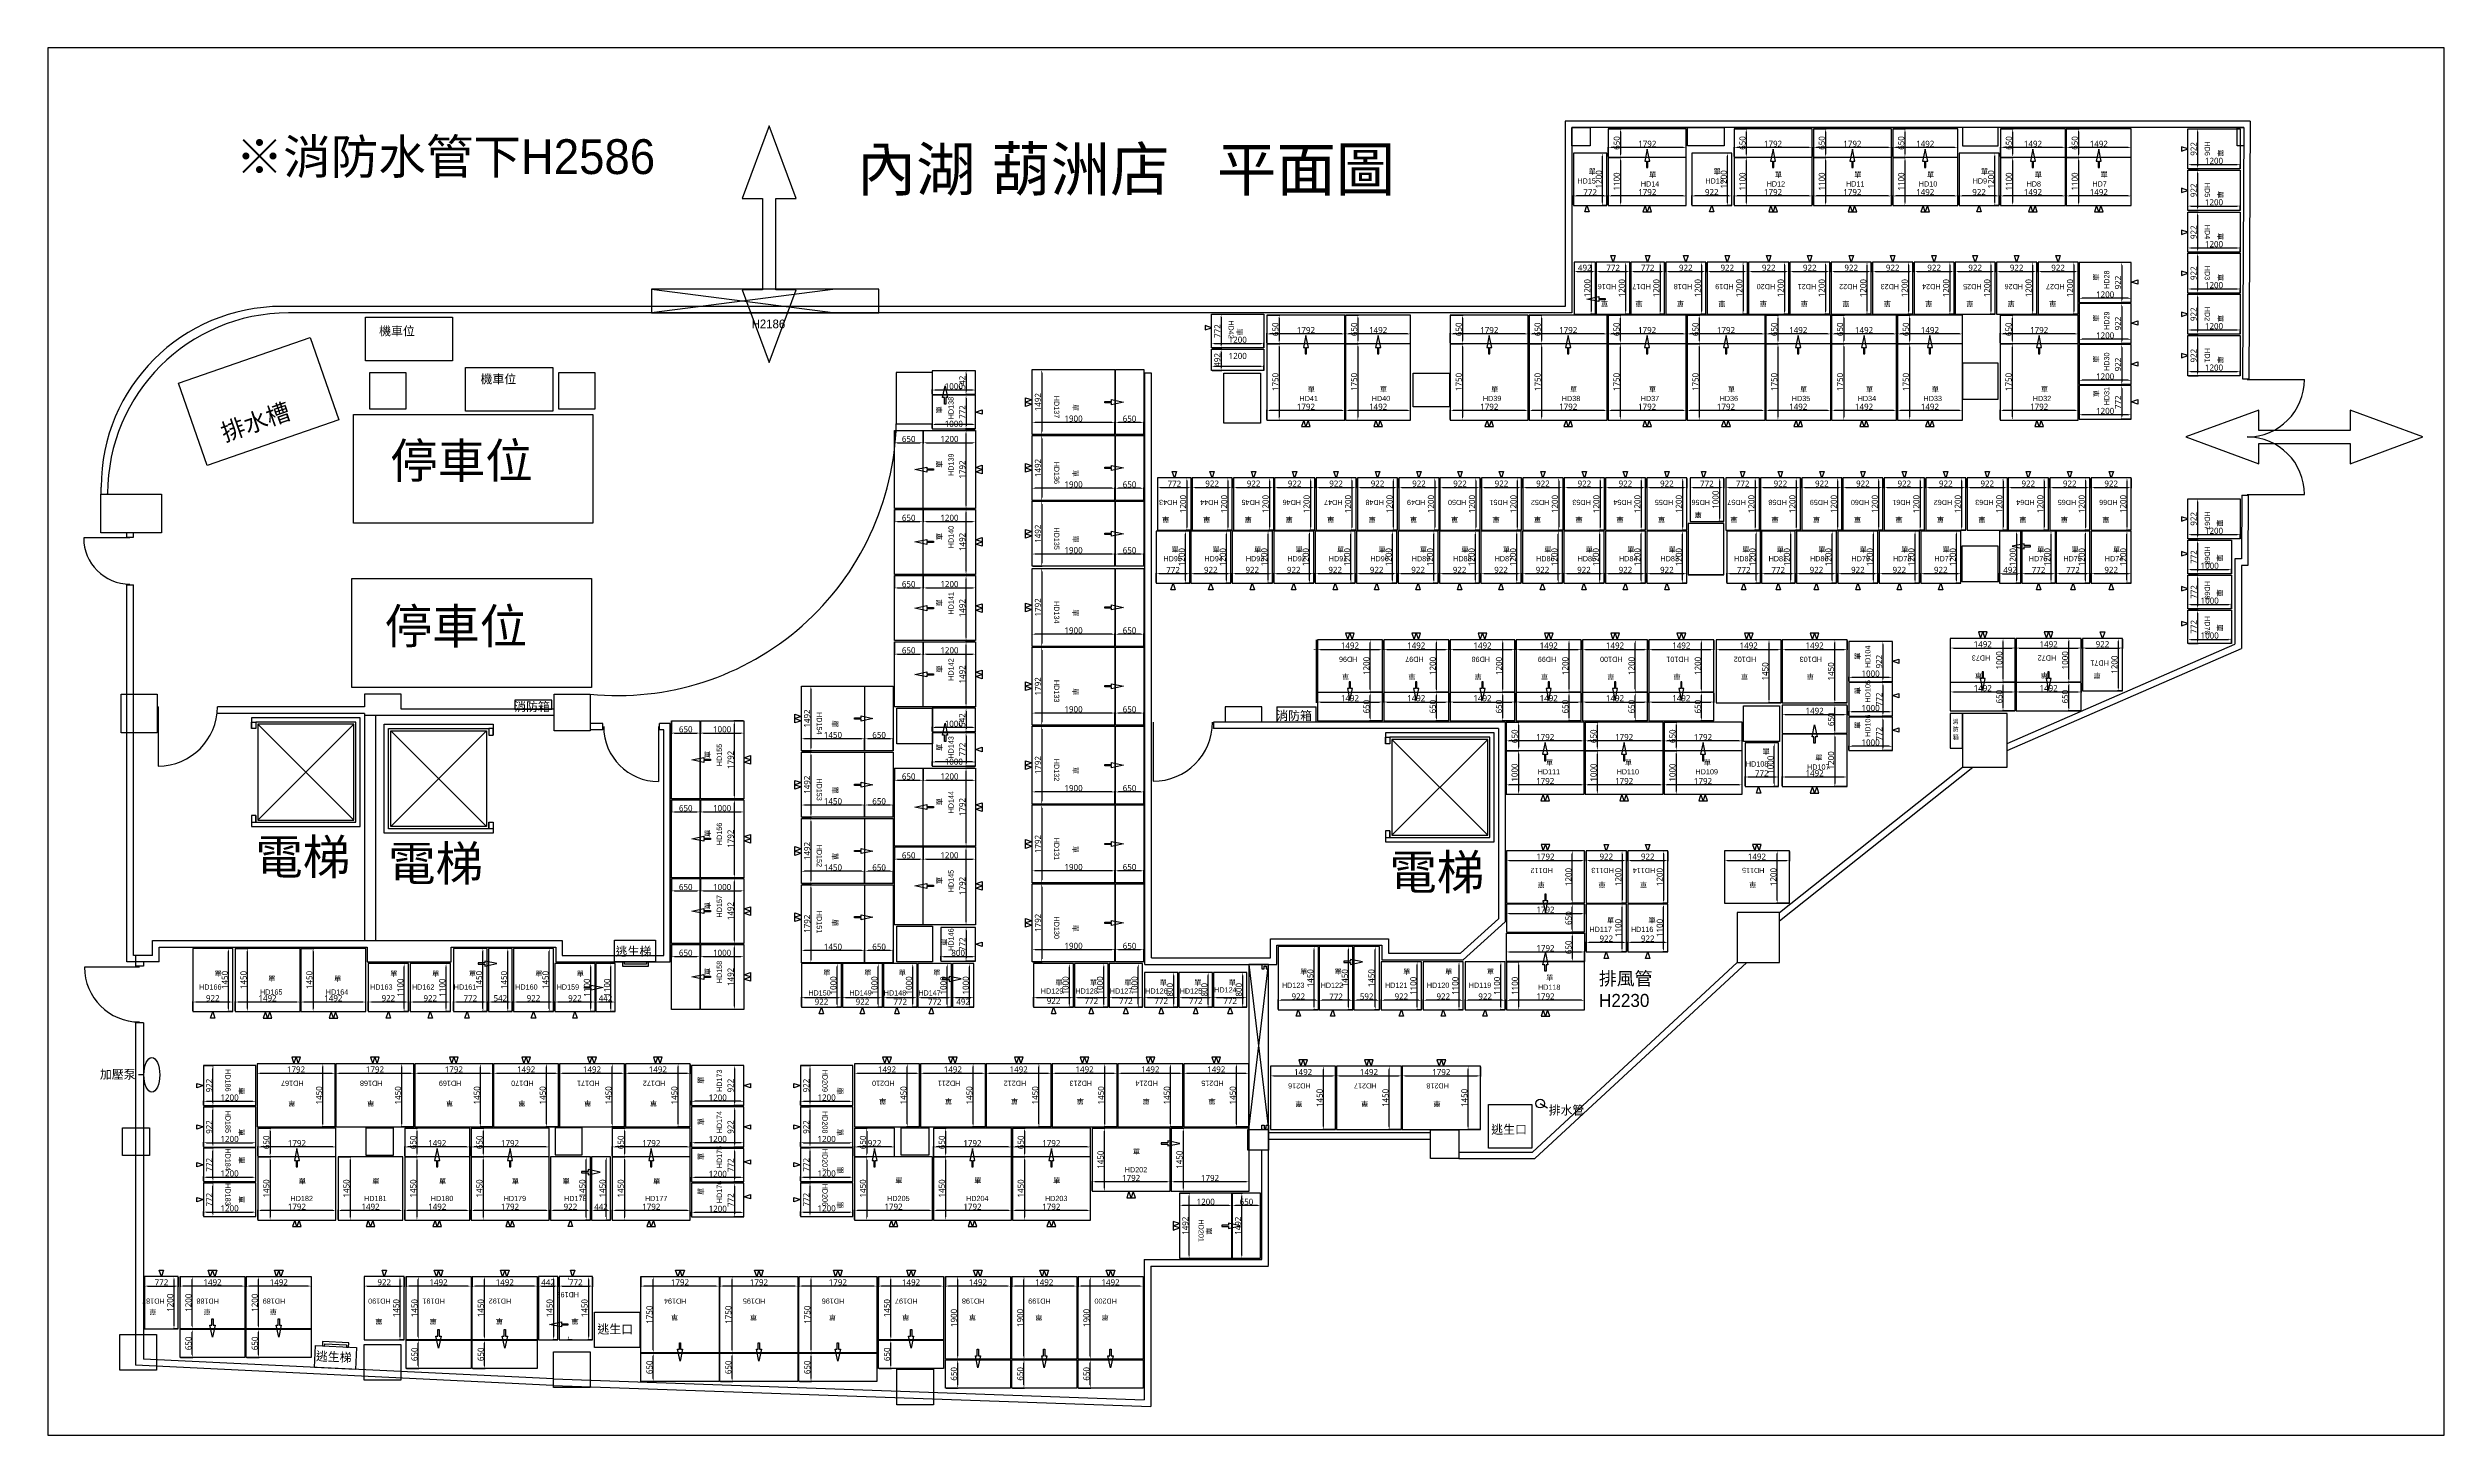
# Model space of a CAD drawing. Header units: millimetres. Extents: x 2061 to 57082, y 1374 to 33246.
import ezdxf

# ---------------------------------------------------------------- set-up
doc = ezdxf.new("R2010")
doc.units = ezdxf.units.MM
for name, color, linetype in [('a', 240, 'Continuous'), ('動線', 6, 'Continuous'), ('單層倉', 5, 'Continuous'), ('文字', 7, 'Continuous'), ('文字標註', 1, 'Continuous'), ('標註', 252, 'Continuous'), ('編號', 7, 'Continuous')]:
    doc.layers.add(name, color=color, linetype=linetype)
doc.styles.add('新細明體', font='PMingLiU.ttf')
doc.styles.add('黑體', font='Microsoft JhengHei.ttf')

msp = doc.modelspace()

# ---------------------------------------------------------------- texts
at = {"layer": 'a', "style": '新細明體'}
for s, height, rotation, p in [('排水槽', 400, 19.2216, (6121, 24195)), ('加壓泵', 200, 360, (3255, 9562)), ('排水管', 200, 360, (36522, 8737)), ('逃生口', 200, 360, (35204, 8296))]:
    msp.add_text(s, height=height, rotation=rotation, dxfattribs=at).set_placement(p)
at = {"layer": '文字', "color": 3, "style": '新細明體'}
for rotation, p in [(270, (51882, 30911)), (360, (37438, 30341)), (360, (38825, 30273)), (360, (40306, 30341)), (360, (41713, 30273)), (360, (43535, 30273)), (360, (45207, 30273)), (360, (46444, 30341)), (360, (47681, 30273)), (360, (49193, 30273)), (270, (51882, 29959)), (270, (51882, 28997)), (90, (49155, 27894)), (270, (51882, 28055)), (180, (37887, 27430)), (180, (38679, 27430)), (180, (39631, 27430)), (180, (40583, 27430)), (180, (41535, 27430)), (180, (42477, 27430)), (180, (43429, 27430)), (180, (44381, 27430)), (180, (45333, 27430)), (180, (46275, 27430)), (180, (47227, 27430)), (180, (48179, 27430)), (90, (49155, 26952)), (270, (51882, 27113)), (270, (29359, 26801)), (90, (49155, 26010)), (270, (51882, 26161)), (360, (30987, 25343)), (360, (32645, 25343)), (360, (35197, 25343)), (360, (37009, 25343)), (360, (38821, 25343)), (360, (40633, 25343)), (360, (42291, 25343)), (360, (43803, 25343)), (360, (45315, 25343)), (360, (47823, 25343)), (90, (49155, 25218)), (90, (22585, 24844)), (270, (25593, 25067)), (90, (22590, 23597)), (270, (25593, 23555)), (180, (40039, 22577)), (90, (22590, 21935)), (270, (25593, 22043)), (180, (27812, 22470)), (180, (28754, 22470)), (180, (29706, 22470)), (180, (30648, 22470)), (180, (31600, 22470)), (180, (32552, 22470)), (180, (33504, 22470)), (180, (34446, 22470)), (180, (35398, 22470)), (180, (36350, 22470)), (180, (37302, 22470)), (180, (38244, 22470)), (180, (39196, 22470)), (180, (40861, 22470)), (180, (41803, 22470)), (180, (42755, 22470)), (180, (43697, 22470)), (180, (44649, 22470)), (180, (45601, 22470)), (180, (46553, 22470)), (180, (47495, 22470)), (180, (48447, 22470)), (180, (49399, 22470)), (270, (51868, 22411)), (360, (27861, 21662)), (360, (28803, 21662)), (360, (29755, 21662)), (360, (30707, 21662)), (360, (31659, 21662)), (360, (32611, 21662)), (360, (33563, 21662)), (360, (34515, 21662)), (360, (35467, 21662)), (360, (36419, 21662)), (360, (37371, 21662)), (360, (38323, 21662)), (360, (39275, 21662)), (360, (40965, 21662)), (360, (41757, 21662)), (360, (42709, 21662)), (360, (43661, 21662)), (360, (44613, 21662)), (360, (45565, 21662)), (360, (47734, 21662)), (360, (48526, 21662)), (360, (49478, 21662)), (270, (51868, 21609)), (90, (22590, 20413)), (270, (51868, 20807)), (270, (25593, 20351)), (270, (51868, 20005)), (90, (43680, 19185)), (90, (22590, 18891)), (180, (31944, 18866)), (180, (33466, 18866)), (180, (34988, 18866)), (180, (36510, 18866)), (180, (38032, 18866)), (180, (39554, 18866)), (180, (41102, 18866)), (180, (42614, 18866)), (180, (46476, 18896)), (180, (47988, 18896)), (180, (49199, 18890)), (270, (25593, 18539)), (90, (43680, 18393)), (270, (20073, 17798)), (90, (43680, 17601)), (90, (17273, 16927)), (90, (22590, 17090)), (270, (25593, 16727)), (270, (20073, 16276)), (90, (22590, 15843)), (90, (17273, 15115)), (270, (25593, 14915)), (270, (20073, 14754)), (90, (22590, 14031)), (90, (17273, 13453)), (270, (20073, 13232)), (90, (22707, 12616)), (270, (25593, 13103)), (360, (5886, 11911)), (360, (9918, 11911)), (360, (10880, 11911)), (360, (11726, 11911)), (360, (13250, 11911)), (360, (14202, 11911)), (90, (17273, 11941)), (360, (19862, 11933)), (360, (20804, 11933)), (360, (21596, 11933)), (360, (22388, 11933)), (360, (25192, 11709)), (360, (25984, 11709)), (360, (26776, 11709)), (360, (27588, 11709)), (360, (28380, 11709)), (360, (29172, 11709)), (360, (30812, 11957)), (360, (31604, 11957)), (360, (33178, 11957)), (360, (34140, 11957)), (360, (35102, 11957)), (270, (6446, 9365)), (90, (17118, 9444)), (270, (20188, 9365)), (180, (7744, 9061)), (180, (9556, 9061)), (180, (11368, 9061)), (180, (13028, 9061)), (180, (14540, 9061)), (180, (16052, 9061)), (180, (21314, 9105)), (180, (22826, 9105)), (180, (24338, 9105)), (180, (25850, 9105)), (180, (27362, 9105)), (180, (28874, 9105)), (180, (30869, 9046)), (180, (32381, 9046)), (180, (34043, 9046)), (270, (6446, 8413)), (90, (17118, 8492)), (270, (20188, 8413)), (270, (6446, 7776)), (90, (17118, 7690)), (360, (26973, 7824)), (360, (7817, 7149)), (360, (9507, 7149)), (360, (11039, 7149)), (360, (12711, 7149)), (360, (13876, 7149)), (360, (15955, 7149)), (270, (20188, 7546)), (360, (21517, 7164)), (360, (23329, 7164)), (360, (25141, 7164)), (270, (6446, 6871)), (90, (17118, 6888)), (270, (20188, 6744)), (270, (28659, 6143)), (180, (4553, 4269)), (180, (5800, 4269)), (180, (7322, 4269)), (180, (9743, 4051)), (180, (10990, 4051)), (180, (12512, 4051)), (180, (14247, 4051)), (180, (16535, 4145)), (180, (18347, 4145)), (180, (20159, 4145)), (180, (21841, 4145)), (180, (23377, 4145)), (180, (24899, 4145)), (180, (26421, 4145))]:
    msp.add_text('單', height=120, rotation=rotation, dxfattribs=at).set_placement(p)
at = {"layer": '文字', "style": '新細明體'}
for p in [(41430, 17016), (36456, 16766), (38268, 16766), (40080, 16766), (37859, 13146), (38811, 13146), (36462, 11817)]:
    msp.add_text('單', height=120, dxfattribs=at).set_placement(p)
at = {"layer": '文字', "color": 3, "style": '新細明體'}
for p in [(42642, 16876), (7118, 11796), (8630, 11796)]:
    msp.add_text('單', height=120, dxfattribs=at).set_placement(p)
at = {"layer": '文字', "color": 0, "style": '新細明體'}
for p in [(36434, 14080), (37831, 14080), (38783, 14080), (41290, 14080)]:
    msp.add_text('單', height=120, rotation=180, dxfattribs=at).set_placement(p)
at = {"layer": '文字標註', "color": 6, "style": '新細明體'}
for s, height, p in [('※消防水管下H2586', 800, (6373, 30347)), ('停車位', 800, (9921, 23361)), ('停車位', 800, (9793, 19558)), ('電梯', 800, (6821, 14257)), ('電梯', 800, (9871, 14107)), ('電梯', 800, (32861, 13907)), ('排風管', 300, (37675, 11713)), ('H2230', 300, (37678, 11211))]:
    msp.add_text(s, height=height, rotation=360, dxfattribs=at).set_placement(p)
at = {"layer": '文字標註', "style": '新細明體'}
for s, height, rotation, p in [('內湖 葫洲店   平面圖', 1000, 360, (20632, 29960)), ('H2186', 200, 360, (18220, 26804)), ('機車位', 200, 360, (9667, 26640)), ('機車位', 200, 360, (11996, 25536)), ('消防箱', 200, 360, (12767, 18008)), ('消防箱', 200, 360, (30267, 17802)), ('消', 100, 360, (45795, 17718)), ('防', 100, 360, (45793, 17539)), ('箱', 100, 360, (45798, 17359)), ('逃生梯', 200, 360, (15098, 12387)), ('逃生口', 200, 360, (14678, 3707)), ('逃生梯', 200, 357.239, (8212, 3091))]:
    msp.add_text(s, height=height, rotation=rotation, dxfattribs=at).set_placement(p)
at = {"layer": '標註', "color": 251, "char_height": 140, "attachment_point": 5, "rotation": 90, "style": '黑體'}
for s, insert in [('650', (38084, 31061)), ('650', (40972, 31061)), ('650', (42794, 31061)), ('650', (44616, 31061)), ('650', (47090, 31061)), ('650', (48602, 31061)), ('1200', (37674, 30226)), ('1100', (38084, 30176)), ('1200', (40542, 30226)), ('1100', (40972, 30176)), ('1100', (42794, 30176)), ('1100', (44616, 30176)), ('1200', (46680, 30226)), ('1100', (47090, 30176)), ('1100', (48602, 30176)), ('1200', (37410, 27726)), ('1200', (37410, 27726)), ('1200', (38202, 27726)), ('1200', (38202, 27726)), ('1200', (38994, 27726)), ('1200', (38994, 27726)), ('1200', (39946, 27726)), ('1200', (39946, 27726)), ('1200', (40898, 27726)), ('1200', (40898, 27726)), ('1200', (41850, 27726)), ('1200', (41850, 27726)), ('1200', (42792, 27726)), ('1200', (42792, 27726)), ('1200', (43744, 27726)), ('1200', (43744, 27726)), ('1200', (44696, 27726)), ('1200', (44696, 27726)), ('1200', (45648, 27726)), ('1200', (45648, 27726)), ('1200', (46590, 27726)), ('1200', (46590, 27726)), ('1200', (47542, 27726)), ('1200', (47542, 27726)), ('1200', (48494, 27726)), ('1200', (48494, 27726)), ('922', (49595, 27855)), ('922', (49595, 26913)), ('650', (30246, 26781)), ('650', (32054, 26781)), ('650', (34456, 26781)), ('650', (36268, 26781)), ('650', (38080, 26781)), ('650', (39892, 26781)), ('650', (41700, 26781)), ('650', (43212, 26781)), ('650', (44724, 26781)), ('650', (47082, 26781)), ('922', (49595, 25971)), ('1750', (30246, 25571)), ('1750', (32054, 25571)), ('1750', (34456, 25571)), ('1750', (36268, 25571)), ('1750', (38080, 25571)), ('1750', (39892, 25571)), ('1750', (41700, 25571)), ('1750', (43212, 25571)), ('1750', (44724, 25571)), ('1750', (47082, 25571)), ('772', (49596, 25104)), ('1200', (28127, 22766)), ('1200', (28127, 22766)), ('1200', (29069, 22766)), ('1200', (29069, 22766)), ('1200', (30021, 22766)), ('1200', (30021, 22766)), ('1200', (30963, 22766)), ('1200', (30963, 22766)), ('1200', (31915, 22766)), ('1200', (31915, 22766)), ('1200', (32867, 22766)), ('1200', (32867, 22766)), ('1200', (33819, 22766)), ('1200', (33819, 22766)), ('1200', (34761, 22766)), ('1200', (34761, 22766)), ('1200', (35713, 22766)), ('1200', (35713, 22766)), ('1200', (36665, 22766)), ('1200', (36665, 22766)), ('1200', (37617, 22766)), ('1200', (37617, 22766)), ('1200', (38559, 22766)), ('1200', (38559, 22766)), ('1200', (39511, 22766)), ('1000', (40354, 22866)), ('1000', (40354, 22866)), ('1200', (41176, 22766)), ('1200', (41176, 22766)), ('1200', (42118, 22766)), ('1200', (42118, 22766)), ('1200', (43070, 22766)), ('1200', (43070, 22766)), ('1200', (44012, 22766)), ('1200', (44012, 22766)), ('1200', (44964, 22766)), ('1200', (44964, 22766)), ('1200', (45916, 22766)), ('1200', (45916, 22766)), ('1200', (46868, 22766)), ('1200', (46868, 22766)), ('1200', (47810, 22766)), ('1200', (47810, 22766)), ('1200', (48762, 22766)), ('1200', (48762, 22766)), ('1200', (49714, 22766)), ('1200', (49714, 22766)), ('1200', (28097, 21546)), ('1200', (29039, 21546)), ('1200', (29991, 21546)), ('1200', (30943, 21546)), ('1200', (31895, 21546)), ('1200', (32847, 21546)), ('1200', (33799, 21546)), ('1200', (34751, 21546)), ('1200', (35703, 21546)), ('1200', (36655, 21546)), ('1200', (37607, 21546)), ('1200', (38559, 21546)), ('1200', (39511, 21546)), ('1200', (41201, 21546)), ('1200', (41993, 21546)), ('1200', (42945, 21546)), ('1200', (43897, 21546)), ('1200', (44849, 21546)), ('1200', (45801, 21546)), ('1200', (47178, 21546)), ('1200', (47970, 21546)), ('1200', (48762, 21546)), ('1200', (49714, 21546)), ('1000', (46868, 19176)), ('1000', (48380, 19176)), ('1200', (49514, 19076)), ('1200', (49514, 19076)), ('1200', (32337, 19046)), ('1200', (33859, 19046)), ('1200', (35381, 19046)), ('1200', (36903, 19046)), ('1200', (38425, 19046)), ('1200', (39947, 19046)), ('1450', (41494, 18921)), ('1450', (43006, 18921)), ('650', (32337, 18111)), ('650', (33859, 18111)), ('650', (35381, 18111)), ('650', (36903, 18111)), ('650', (38425, 18111)), ('650', (39947, 18111)), ('650', (46869, 18341)), ('650', (48381, 18341)), ('650', (43007, 17821)), ('650', (35740, 17431)), ('650', (37552, 17431)), ('650', (39364, 17431)), ('1200', (43006, 16876)), ('1000', (35740, 16596)), ('1000', (37552, 16596)), ('1000', (39364, 16596)), ('1000', (41616, 16776)), ('1200', (36977, 14196)), ('1200', (38120, 14196)), ('1200', (39072, 14196)), ('1200', (41683, 14196)), ('650', (36977, 13251)), ('1100', (38120, 13026)), ('1100', (39072, 13026)), ('650', (36977, 12581)), ('1450', (6122, 11831)), ('1450', (6552, 11831)), ('1450', (8064, 11831)), ('1100', (10154, 11656)), ('1100', (11116, 11656)), ('1450', (11962, 11831)), ('1450', (12534, 11831)), ('1450', (13486, 11831)), ('1100', (14438, 11656)), ('1100', (14900, 11656)), ('1000', (20098, 11706)), ('1000', (21040, 11706)), ('1000', (21832, 11706)), ('1000', (22624, 11706)), ('1000', (23136, 11706)), ('1000', (25428, 11706)), ('1000', (26220, 11706)), ('1000', (27012, 11706)), ('800', (27824, 11606)), ('800', (28616, 11606)), ('800', (29408, 11606)), ('1450', (31048, 11872)), ('1450', (31840, 11872)), ('1450', (32452, 11872)), ('1100', (33414, 11697)), ('1100', (34376, 11697)), ('1100', (35338, 11697)), ('1100', (35746, 11697)), ('1450', (8287, 9181)), ('1450', (10099, 9181)), ('1450', (11911, 9181)), ('1450', (13421, 9181)), ('1450', (14933, 9181)), ('1450', (16445, 9181)), ('1450', (21707, 9181)), ('1450', (23219, 9181)), ('1450', (24731, 9181)), ('1450', (26243, 9181)), ('1450', (27755, 9181)), ('1450', (29267, 9181)), ('1450', (31262, 9122)), ('1450', (32774, 9122)), ('1450', (34586, 9122)), ('650', (7076, 8101)), ('650', (10448, 8101)), ('650', (11970, 8101)), ('650', (15214, 8101)), ('650', (20776, 8101)), ('650', (22588, 8101)), ('650', (24400, 8101)), ('1450', (26232, 7701)), ('1450', (28044, 7701)), ('1450', (7076, 7041)), ('1450', (8916, 7041)), ('1450', (10448, 7041)), ('1450', (11970, 7041)), ('1450', (14334, 7041)), ('1450', (14796, 7041)), ('1450', (15214, 7041)), ('1450', (20776, 7041)), ('1450', (22588, 7041)), ('1450', (24400, 7041)), ('1492', (29389, 6183)), ('1200', (4868, 4416)), ('1200', (4868, 4416)), ('1200', (5288, 4416)), ('1200', (6810, 4416)), ('1450', (10058, 4291)), ('1450', (10058, 4291)), ('1450', (10478, 4291)), ('1450', (12000, 4291)), ('1450', (13581, 4291)), ('1450', (14383, 4291)), ('1450', (14383, 4291)), ('1450', (21329, 4291)), ('1750', (15873, 4141)), ('1750', (17685, 4141)), ('1750', (19497, 4141)), ('1900', (22865, 4066)), ('1900', (24387, 4066)), ('1900', (25909, 4066)), ('650', (5288, 3481)), ('650', (6810, 3481)), ('650', (10478, 3231)), ('650', (12000, 3231)), ('650', (21329, 3231)), ('650', (15873, 2931)), ('650', (17685, 2931)), ('650', (19497, 2931)), ('650', (22865, 2781)), ('650', (24387, 2781)), ('650', (25909, 2781))]:
    msp.add_mtext(s, dxfattribs=dict(at, insert=insert))
at = {"layer": '標註', "color": 251, "char_height": 140, "attachment_point": 5, "style": '黑體'}
for s, insert in [('1792', (38786, 31041)), ('1792', (41674, 31041)), ('1792', (43496, 31041)), ('1492', (45168, 31041)), ('1492', (47642, 31041)), ('1492', (49154, 31041)), ('1200', (51800, 30650)), ('772', (37474, 29929)), ('922', (40267, 29931)), ('922', (46405, 29931)), ('1200', (51800, 29698)), ('1200', (51800, 28736)), ('492', (37350, 28194)), ('772', (38002, 28192)), ('772', (38794, 28192)), ('1200', (49300, 27580)), ('1200', (49300, 27580)), ('1200', (51800, 27794)), ('1200', (29382, 26540)), ('1792', (30948, 26761)), ('1492', (32606, 26761)), ('1792', (35158, 26761)), ('1792', (36970, 26761)), ('1792', (38782, 26761)), ('1792', (40594, 26761)), ('1492', (42252, 26761)), ('1492', (43764, 26761)), ('1492', (45276, 26761)), ('1792', (47784, 26761)), ('1200', (49300, 26638)), ('1200', (49300, 26638)), ('1200', (51800, 26852)), ('1200', (29382, 26168)), ('1200', (51800, 25900)), ('1000', (22862, 25471)), ('1200', (49300, 25696)), ('1200', (49300, 25696)), ('1900', (25612, 24728)), ('650', (26897, 24727)), ('1200', (49300, 24904)), ('1200', (49300, 24904)), ('650', (21827, 24259)), ('1200', (22762, 24260)), ('1000', (22862, 24608)), ('1900', (25612, 23216)), ('650', (26897, 23215)), ('650', (21827, 22447)), ('1200', (22762, 22448)), ('1200', (51800, 22150)), ('1900', (25612, 21704)), ('650', (26897, 21703)), ('650', (21827, 20925)), ('1200', (22762, 20926)), ('1000', (51700, 21348)), ('1000', (51700, 20546)), ('1900', (25612, 19862)), ('650', (26897, 19861)), ('1000', (51700, 19744)), ('650', (21827, 19403)), ('650', (21827, 19403)), ('1200', (22762, 19404)), ('1200', (22762, 19404)), ('1000', (43914, 18870)), ('1492', (31958, 18304)), ('1492', (33480, 18304)), ('1492', (35002, 18304)), ('1492', (36524, 18304)), ('1492', (38046, 18304)), ('1492', (39568, 18304)), ('1492', (46490, 18534)), ('1492', (48002, 18534)), ('650', (16707, 17589)), ('1000', (17542, 17590)), ('1000', (22862, 17717)), ('1900', (25612, 18050)), ('650', (26897, 18049)), ('1492', (42628, 18014)), ('1000', (43914, 18078)), ('1450', (20087, 17459)), ('650', (21147, 17459)), ('1792', (36442, 17411)), ('1792', (38254, 17411)), ('1792', (40066, 17411)), ('1000', (43914, 17286)), ('650', (21827, 16505)), ('1200', (22762, 16506)), ('1000', (22862, 16846)), ('772', (41416, 16579)), ('1450', (20087, 15937)), ('650', (21147, 15937)), ('1900', (25612, 16238)), ('650', (26897, 16237)), ('650', (16707, 15777)), ('1000', (17542, 15778)), ('1450', (20087, 14415)), ('650', (21147, 14415)), ('650', (21827, 14693)), ('1200', (22762, 14694)), ('1900', (25612, 14426)), ('650', (26897, 14425)), ('922', (37845, 14664)), ('922', (38797, 14664)), ('650', (16707, 13965)), ('1000', (17542, 13966)), ('1792', (36448, 13444)), ('1450', (20087, 12593)), ('650', (21147, 12593)), ('1900', (25612, 12614)), ('650', (26897, 12613)), ('922', (37845, 12781)), ('922', (37845, 12781)), ('922', (38797, 12781)), ('922', (38797, 12781)), ('650', (16707, 12453)), ('1000', (17542, 12454)), ('800', (22962, 12451)), ('1792', (36448, 12561)), ('922', (30773, 11451)), ('772', (31640, 11450)), ('592', (32342, 11451)), ('922', (33139, 11451)), ('922', (34101, 11451)), ('922', (35063, 11451)), ('1200', (6232, 9129)), ('1200', (17442, 9129)), ('1200', (17442, 9129)), ('1200', (19942, 9129)), ('1200', (6232, 8177)), ('1792', (7778, 8081)), ('1492', (11000, 8081)), ('1792', (12672, 8081)), ('1792', (15916, 8081)), ('1200', (17442, 8177)), ('1200', (17442, 8177)), ('1200', (19942, 8177)), ('922', (21043, 8081)), ('1792', (23290, 8081)), ('1792', (25102, 8081)), ('1200', (6232, 7385)), ('1200', (17442, 7375)), ('1200', (17442, 7375)), ('1200', (19942, 7385)), ('1200', (6232, 6583)), ('1200', (17442, 6573)), ('1200', (17442, 6573)), ('1200', (19942, 6583)), ('1200', (28647, 6734)), ('650', (29582, 6734))]:
    msp.add_mtext(s, dxfattribs=dict(at, insert=insert))
at = {"layer": '標註', "color": 2, "char_height": 140, "attachment_point": 5, "rotation": 90, "style": '黑體'}
for s, insert in [('922', (51332, 30925)), ('922', (51332, 29973)), ('922', (51332, 29011)), ('922', (51332, 28069)), ('922', (49595, 27855)), ('922', (49595, 26913)), ('922', (51332, 27127)), ('772', (28915, 26740)), ('492', (28914, 26078)), ('922', (49595, 25971)), ('922', (51332, 26175)), ('542', (23057, 25557)), ('542', (23057, 25557)), ('772', (23058, 24880)), ('772', (23058, 24880)), ('1492', (24794, 25107)), ('772', (49596, 25104)), ('1792', (23057, 23558)), ('1492', (24794, 23595)), ('922', (51332, 22425)), ('1492', (23057, 21896)), ('1492', (24794, 22083)), ('772', (51333, 21548)), ('1492', (23057, 20374)), ('1492', (23057, 20374)), ('1792', (24794, 20391)), ('772', (51333, 20746)), ('772', (51333, 19944)), ('922', (44109, 19145)), ('922', (44109, 19145)), ('1492', (23057, 18852)), ('1792', (24794, 18579)), ('772', (44110, 18278)), ('772', (44110, 18278)), ('1492', (19494, 17838)), ('542', (23057, 17803)), ('542', (23057, 17803)), ('772', (44110, 17486)), ('772', (44110, 17486)), ('1792', (17737, 16888)), ('772', (23058, 17126)), ('772', (23058, 17126)), ('1492', (19494, 16316)), ('1792', (24794, 16767)), ('1792', (23057, 15804)), ('1792', (17737, 15076)), ('1492', (19494, 14794)), ('1792', (24794, 14955)), ('1792', (23057, 13992)), ('1492', (17737, 13414)), ('1792', (19494, 13122)), ('1792', (24794, 13143)), ('772', (23058, 12652)), ('772', (23058, 12652)), ('1492', (17737, 11902)), ('922', (5764, 9405)), ('922', (5764, 9405)), ('922', (17737, 9405)), ('922', (17737, 9405)), ('922', (19474, 9405)), ('922', (19474, 9405)), ('922', (5764, 8453)), ('922', (5764, 8453)), ('922', (17737, 8453)), ('922', (17737, 8453)), ('922', (19474, 8453)), ('922', (19474, 8453)), ('772', (5765, 7586)), ('772', (5765, 7586)), ('772', (17738, 7576)), ('772', (17738, 7576)), ('772', (19475, 7586)), ('772', (19475, 7586)), ('772', (5765, 6784)), ('772', (5765, 6784)), ('772', (17738, 6774)), ('772', (17738, 6774)), ('772', (19475, 6784)), ('772', (19475, 6784)), ('1492', (28179, 6183))]:
    msp.add_mtext(s, dxfattribs=dict(at, insert=insert))
at = {"layer": '標註', "color": 2, "char_height": 140, "attachment_point": 5, "style": '黑體'}
for s, insert in [('772', (37474, 29929)), ('1792', (38786, 29931)), ('922', (40267, 29931)), ('1792', (41674, 29931)), ('1792', (43496, 29931)), ('1492', (45168, 29931)), ('922', (46405, 29931)), ('1492', (47642, 29931)), ('1492', (49154, 29931)), ('492', (37350, 28194)), ('772', (38002, 28192)), ('772', (38794, 28192)), ('922', (39671, 28194)), ('922', (39671, 28194)), ('922', (40623, 28194)), ('922', (40623, 28194)), ('922', (41575, 28194)), ('922', (41575, 28194)), ('922', (42517, 28194)), ('922', (42517, 28194)), ('922', (43469, 28194)), ('922', (43469, 28194)), ('922', (44421, 28194)), ('922', (44421, 28194)), ('922', (45373, 28194)), ('922', (45373, 28194)), ('922', (46315, 28194)), ('922', (46315, 28194)), ('922', (47267, 28194)), ('922', (47267, 28194)), ('922', (48219, 28194)), ('922', (48219, 28194)), ('1792', (30948, 25001)), ('1492', (32606, 25001)), ('1792', (35158, 25001)), ('1792', (36970, 25001)), ('1792', (38782, 25001)), ('1792', (40594, 25001)), ('1492', (42252, 25001)), ('1492', (43764, 25001)), ('1492', (45276, 25001)), ('1792', (47784, 25001)), ('772', (27927, 23232)), ('772', (27927, 23232)), ('922', (28794, 23234)), ('922', (28794, 23234)), ('922', (29746, 23234)), ('922', (29746, 23234)), ('922', (30688, 23234)), ('922', (30688, 23234)), ('922', (31640, 23234)), ('922', (31640, 23234)), ('922', (32592, 23234)), ('922', (32592, 23234)), ('922', (33544, 23234)), ('922', (33544, 23234)), ('922', (34486, 23234)), ('922', (34486, 23234)), ('922', (35438, 23234)), ('922', (35438, 23234)), ('922', (36390, 23234)), ('922', (36390, 23234)), ('922', (37342, 23234)), ('922', (37342, 23234)), ('922', (38284, 23234)), ('922', (38284, 23234)), ('922', (39236, 23234)), ('922', (39236, 23234)), ('772', (40154, 23232)), ('772', (40154, 23232)), ('772', (40976, 23232)), ('772', (40976, 23232)), ('922', (41843, 23234)), ('922', (41843, 23234)), ('922', (42795, 23234)), ('922', (42795, 23234)), ('922', (43737, 23234)), ('922', (43737, 23234)), ('922', (44689, 23234)), ('922', (44689, 23234)), ('922', (45641, 23234)), ('922', (45641, 23234)), ('922', (46593, 23234)), ('922', (46593, 23234)), ('922', (47535, 23234)), ('922', (47535, 23234)), ('922', (48487, 23234)), ('922', (48487, 23234)), ('922', (49439, 23234)), ('922', (49439, 23234)), ('772', (27897, 21250)), ('772', (27897, 21250)), ('922', (28764, 21251)), ('922', (28764, 21251)), ('922', (29716, 21251)), ('922', (29716, 21251)), ('922', (30668, 21251)), ('922', (30668, 21251)), ('922', (31620, 21251)), ('922', (31620, 21251)), ('922', (32572, 21251)), ('922', (32572, 21251)), ('922', (33524, 21251)), ('922', (33524, 21251)), ('922', (34476, 21251)), ('922', (34476, 21251)), ('922', (35428, 21251)), ('922', (35428, 21251)), ('922', (36380, 21251)), ('922', (36380, 21251)), ('922', (37332, 21251)), ('922', (37332, 21251)), ('922', (38284, 21251)), ('922', (38284, 21251)), ('922', (39236, 21251)), ('922', (39236, 21251)), ('772', (41001, 21250)), ('772', (41001, 21250)), ('772', (41793, 21250)), ('772', (41793, 21250)), ('922', (42670, 21251)), ('922', (42670, 21251)), ('922', (43622, 21251)), ('922', (43622, 21251)), ('922', (44574, 21251)), ('922', (44574, 21251)), ('922', (45526, 21251)), ('922', (45526, 21251)), ('492', (47118, 21251)), ('772', (47770, 21250)), ('772', (47770, 21250)), ('772', (48562, 21250)), ('772', (48562, 21250)), ('922', (49439, 21251)), ('922', (49439, 21251)), ('1492', (31958, 19514)), ('1492', (33480, 19514)), ('1492', (35002, 19514)), ('1492', (36524, 19514)), ('1492', (38046, 19514)), ('1492', (39568, 19514)), ('1492', (41116, 19514)), ('1492', (42628, 19514)), ('1492', (46490, 19544)), ('1492', (48002, 19544)), ('922', (49239, 19544)), ('922', (49239, 19544)), ('772', (41416, 16579)), ('1492', (42628, 16581)), ('1792', (36442, 16401)), ('1792', (38254, 16401)), ('1792', (40066, 16401)), ('1792', (36448, 14664)), ('922', (37845, 14664)), ('922', (38797, 14664)), ('1492', (41304, 14664)), ('922', (5847, 11411)), ('922', (5847, 11411)), ('1492', (7104, 11411)), ('1492', (8616, 11411)), ('922', (9879, 11411)), ('922', (9879, 11411)), ('922', (10841, 11411)), ('922', (10841, 11411)), ('772', (11762, 11409)), ('772', (11762, 11409)), ('542', (12449, 11411)), ('542', (12449, 11411)), ('922', (13211, 11411)), ('922', (13211, 11411)), ('922', (14163, 11411)), ('922', (14163, 11411)), ('442', (14865, 11409)), ('442', (14865, 11409)), ('922', (19823, 11330)), ('922', (20765, 11330)), ('772', (21632, 11329)), ('772', (22424, 11329)), ('492', (23076, 11330)), ('922', (25153, 11349)), ('772', (26020, 11348)), ('772', (26812, 11348)), ('772', (27624, 11348)), ('772', (28416, 11348)), ('772', (29208, 11348)), ('922', (30773, 11451)), ('772', (31640, 11450)), ('592', (32342, 11451)), ('922', (33139, 11451)), ('922', (34101, 11451)), ('922', (35063, 11451)), ('1792', (36448, 11452)), ('1792', (7758, 9774)), ('1792', (9570, 9774)), ('1792', (11382, 9774)), ('1492', (13042, 9774)), ('1492', (14554, 9774)), ('1492', (16066, 9774)), ('1492', (21328, 9774)), ('1492', (22840, 9774)), ('1492', (24352, 9774)), ('1492', (25864, 9774)), ('1492', (27376, 9774)), ('1492', (28888, 9774)), ('1492', (30883, 9715)), ('1492', (32395, 9715)), ('1792', (34057, 9715)), ('1792', (26934, 7281)), ('1792', (28746, 7281)), ('1792', (7778, 6621)), ('1492', (9468, 6621)), ('1492', (11000, 6621)), ('1792', (12672, 6621)), ('922', (14059, 6621)), ('922', (14059, 6621)), ('442', (14761, 6619)), ('442', (14761, 6619)), ('1792', (15916, 6621)), ('1792', (21478, 6621)), ('1792', (23290, 6621)), ('1792', (25102, 6621)), ('772', (4668, 4883)), ('772', (4668, 4883)), ('1492', (5840, 4884)), ('1492', (7362, 4884)), ('922', (9783, 4884)), ('922', (9783, 4884)), ('1492', (11030, 4884)), ('1492', (12552, 4884)), ('442', (13546, 4883)), ('442', (13546, 4883)), ('772', (14183, 4883)), ('772', (14183, 4883)), ('1792', (16575, 4884)), ('1792', (18387, 4884)), ('1792', (20199, 4884)), ('1492', (21881, 4884)), ('1492', (23417, 4884)), ('1492', (24939, 4884)), ('1492', (26461, 4884))]:
    msp.add_mtext(s, dxfattribs=dict(at, insert=insert))
at = {"layer": '編號', "color": 7, "style": '新細明體'}
for s, rotation, p in [('HD6', 270, (51588, 31097)), ('HD15', 360, (37181, 30129)), ('HD14', 360, (38639, 30061)), ('HD13', 360, (40120, 30129)), ('HD12', 360, (41527, 30061)), ('HD11', 360, (43349, 30061)), ('HD10', 360, (45021, 30061)), ('HD9', 360, (46258, 30129)), ('HD8', 360, (47495, 30061)), ('HD7', 360, (49007, 30061)), ('HD5', 270, (51588, 30145)), ('HD4', 270, (51588, 29183)), ('HD28', 90, (49396, 27708)), ('HD3', 270, (51588, 28241)), ('HD16', 180, (38074, 27822)), ('HD17', 180, (38866, 27822)), ('HD18', 180, (39818, 27822)), ('HD19', 180, (40770, 27822)), ('HD20', 180, (41722, 27822)), ('HD21', 180, (42664, 27822)), ('HD22', 180, (43616, 27822)), ('HD23', 180, (44568, 27822)), ('HD24', 180, (45520, 27822)), ('HD25', 180, (46462, 27822)), ('HD26', 180, (47414, 27822)), ('HD27', 180, (48366, 27822)), ('HD42', 270, (29170, 26987)), ('HD29', 90, (49396, 26766)), ('HD2', 270, (51588, 27299)), ('HD30', 90, (49396, 25824)), ('HD1', 270, (51588, 26347)), ('HD31', 90, (49396, 25032)), ('HD138', 90, (22858, 24712)), ('HD137', 270, (25165, 25253)), ('HD41', 360, (30801, 25131)), ('HD40', 360, (32459, 25131)), ('HD39', 360, (35011, 25131)), ('HD38', 360, (36823, 25131)), ('HD37', 360, (38635, 25131)), ('HD36', 360, (40447, 25131)), ('HD35', 360, (42105, 25131)), ('HD34', 360, (43617, 25131)), ('HD33', 360, (45129, 25131)), ('HD32', 360, (47637, 25131)), ('HD139', 90, (22858, 23411)), ('HD136', 270, (25165, 23741)), ('HD43', 180, (27999, 22862)), ('HD44', 180, (28941, 22862)), ('HD45', 180, (29893, 22862)), ('HD46', 180, (30835, 22862)), ('HD47', 180, (31787, 22862)), ('HD48', 180, (32739, 22862)), ('HD49', 180, (33691, 22862)), ('HD50', 180, (34633, 22862)), ('HD51', 180, (35585, 22862)), ('HD52', 180, (36537, 22862)), ('HD53', 180, (37489, 22862)), ('HD54', 180, (38431, 22862)), ('HD55', 180, (39383, 22862)), ('HD56', 180, (40226, 22862)), ('HD57', 180, (41048, 22862)), ('HD58', 180, (41990, 22862)), ('HD59', 180, (42942, 22862)), ('HD60', 180, (43884, 22862)), ('HD61', 180, (44836, 22862)), ('HD62', 180, (45788, 22862)), ('HD63', 180, (46740, 22862)), ('HD64', 180, (47682, 22862)), ('HD65', 180, (48634, 22862)), ('HD66', 180, (49586, 22862)), ('HD67', 270, (51588, 22597)), ('HD140', 90, (22858, 21749)), ('HD135', 270, (25165, 22229)), ('HD95', 360, (27675, 21450)), ('HD94', 360, (28617, 21450)), ('HD93', 360, (29569, 21450)), ('HD92', 360, (30521, 21450)), ('HD91', 360, (31473, 21450)), ('HD90', 360, (32425, 21450)), ('HD89', 360, (33377, 21450)), ('HD88', 360, (34329, 21450)), ('HD87', 360, (35281, 21450)), ('HD86', 360, (36233, 21450)), ('HD85', 360, (37185, 21450)), ('HD84', 360, (38137, 21450)), ('HD83', 360, (39089, 21450)), ('HD82', 360, (40779, 21450)), ('HD81', 360, (41571, 21450)), ('HD80', 360, (42523, 21450)), ('HD79', 360, (43475, 21450)), ('HD78', 360, (44427, 21450)), ('HD77', 360, (45379, 21450)), ('HD76', 360, (47548, 21450)), ('HD75', 360, (48340, 21450)), ('HD74', 360, (49292, 21450)), ('HD68', 270, (51588, 21795)), ('HD69', 270, (51588, 20993)), ('HD141', 90, (22858, 20227)), ('HD134', 270, (25165, 20537)), ('HD70', 270, (51588, 20191)), ('HD96', 180, (32130, 19257)), ('HD97', 180, (33652, 19257)), ('HD98', 180, (35174, 19257)), ('HD99', 180, (36696, 19257)), ('HD100', 180, (38218, 19257)), ('HD101', 180, (39740, 19257)), ('HD102', 180, (41288, 19257)), ('HD103', 180, (42800, 19257)), ('HD104', 90, (43910, 18998)), ('HD73', 180, (46662, 19288)), ('HD72', 180, (48174, 19288)), ('HD142', 90, (22858, 18705)), ('HD133', 270, (25165, 18725)), ('HD71', 180, (49385, 19172)), ('HD105', 90, (43910, 18206)), ('HD154', 270, (19715, 17985)), ('HD106', 90, (43910, 17414)), ('HD155', 90, (17538, 16741)), ('HD143', 90, (22858, 16915)), ('HD132', 270, (25165, 16913)), ('HD153', 270, (19715, 16463)), ('HD144', 90, (22858, 15657)), ('HD156', 90, (17538, 14929)), ('HD152', 270, (19715, 14941)), ('HD131', 270, (25165, 15101)), ('HD145', 90, (22858, 13845)), ('HD112', 180, (36620, 14407)), ('HD113', 180, (38017, 14407)), ('HD114', 180, (38969, 14407)), ('HD115', 180, (41476, 14407)), ('HD157', 90, (17538, 13267)), ('HD151', 270, (19715, 13419)), ('HD130', 270, (25165, 13289)), ('HD146', 90, (22858, 12501)), ('HD158', 90, (17538, 11755)), ('HD166', 360, (5531, 11609)), ('HD163', 360, (9458, 11609)), ('HD162', 360, (10420, 11609)), ('HD161', 360, (11381, 11609)), ('HD160', 360, (12790, 11609)), ('HD159', 360, (13742, 11609)), ('HD150', 360, (19520, 11474)), ('HD149', 360, (20462, 11474)), ('HD148', 360, (21254, 11474)), ('HD147', 360, (22046, 11474)), ('HD129', 360, (24861, 11517)), ('HD128', 360, (25653, 11517)), ('HD127', 360, (26445, 11517)), ('HD126', 360, (27257, 11517)), ('HD125', 360, (28049, 11517)), ('HD124', 360, (28841, 11543)), ('HD123', 360, (30397, 11650)), ('HD122', 360, (31285, 11650)), ('HD121', 360, (32763, 11650)), ('HD120', 360, (33725, 11650)), ('HD119', 360, (34687, 11650)), ('HD186', 270, (6135, 9782)), ('HD167', 180, (7930, 9517)), ('HD168', 180, (9742, 9517)), ('HD169', 180, (11554, 9517)), ('HD170', 180, (13214, 9517)), ('HD171', 180, (14726, 9517)), ('HD172', 180, (16238, 9517)), ('HD173', 90, (17538, 9258)), ('HD209', 270, (19845, 9772)), ('HD210', 180, (21500, 9517)), ('HD211', 180, (23012, 9517)), ('HD212', 180, (24524, 9517)), ('HD213', 180, (26036, 9517)), ('HD214', 180, (27548, 9517)), ('HD215', 180, (29060, 9517)), ('HD216', 180, (31055, 9458)), ('HD217', 180, (32567, 9458)), ('HD218', 180, (34229, 9458)), ('HD185', 270, (6135, 8830)), ('HD208', 270, (19845, 8820)), ('HD174', 90, (17538, 8306)), ('HD184', 270, (6135, 7963)), ('HD175', 90, (17538, 7504)), ('HD207', 270, (19845, 7953)), ('HD176', 90, (17538, 6702)), ('HD202', 360, (26787, 7411)), ('HD183', 270, (6135, 7161)), ('HD182', 360, (7631, 6751)), ('HD181', 360, (9321, 6751)), ('HD180', 360, (10853, 6751)), ('HD179', 360, (12525, 6751)), ('HD178', 360, (13912, 6751)), ('HD177', 360, (15769, 6751)), ('HD206', 270, (19845, 7151)), ('HD205', 360, (21331, 6751)), ('HD204', 360, (23143, 6751)), ('HD203', 360, (24955, 6751)), ('HD201', 270, (28482, 6329)), ('HD187', 180, (4740, 4512)), ('HD188', 180, (5987, 4512)), ('HD189', 180, (7509, 4512)), ('HD190', 180, (9930, 4512)), ('HD191', 180, (11177, 4512)), ('HD192', 180, (12699, 4512)), ('HD193', 180, (14255, 4659)), ('HD194', 180, (16722, 4512)), ('HD195', 180, (18534, 4512)), ('HD196', 180, (20346, 4512)), ('HD197', 180, (22028, 4512)), ('HD198', 180, (23564, 4512)), ('HD199', 180, (25086, 4512)), ('HD200', 180, (26608, 4512))]:
    msp.add_text(s, height=120, rotation=rotation, dxfattribs=at).set_placement(p)
for s, p in [('HD111', (36269, 16554)), ('HD110', (38081, 16554)), ('HD109', (39893, 16554)), ('HD108', (41050, 16734)), ('HD107', (42455, 16664)), ('HD117', (37458, 12934)), ('HD116', (38410, 12934)), ('HD165', (6931, 11494)), ('HD164', (8443, 11494)), ('HD118', (36275, 11605))]:
    msp.add_text(s, height=120, dxfattribs=at).set_placement(p)

# ---------------------------------------------------------------- linework, layer by layer
at = {"layer": 'a', "ltscale": 5}
for p, q in [((52633, 31566), (36902, 31566)), ((36902, 31566), (36902, 27306)), ((52482, 31416), (37052, 31416)), ((37052, 31416), (37052, 27156)), ((37052, 30996), (37052, 31416)), ((37052, 31416), (37472, 31416)), ((37472, 31416), (37472, 30996)), ((39712, 30996), (39712, 31416)), ((39712, 31416), (40552, 31416)), ((40552, 31416), (40552, 30996)), ((46022, 31416), (46022, 30996)), ((46842, 31416), (46022, 31416)), ((46842, 30996), (46842, 31416)), ((52332, 30996), (52332, 31416)), ((52332, 31416), (52482, 31416)), ((52482, 31416), (52450, 25646)), ((52482, 31416), (52482, 30996)), ((52633, 31566), (52600, 25646)), ((37472, 30996), (37052, 30996)), ((40552, 30996), (39712, 30996)), ((46022, 30996), (46842, 30996)), ((52482, 30996), (52332, 30996)), ((15922, 27706), (15922, 27156)), ((21142, 27706), (15922, 27706)), ((20142, 27706), (15922, 27156)), ((15922, 27706), (20142, 27156)), ((21142, 27156), (21142, 27706)), ((36902, 27306), (7432, 27306)), ((37052, 27156), (7582, 27156)), ((15922, 27156), (21142, 27156)), ((5062, 25539), (8083, 26593)), ((8083, 26593), (8742, 24704)), ((46022, 26006), (46022, 25176)), ((46842, 26006), (46022, 26006)), ((46842, 25176), (46842, 26006)), ((5720, 23650), (5062, 25539)), ((9452, 24946), (9452, 25786)), ((9452, 25786), (10282, 25786)), ((10282, 25786), (10282, 24946)), ((13792, 24946), (13792, 25786)), ((13792, 25786), (14622, 25786)), ((14622, 25786), (14622, 24946)), ((21542, 25786), (21542, 24606)), ((22372, 25786), (21542, 25786)), ((22372, 24606), (22372, 25786)), ((27252, 12187), (27252, 25776)), ((27402, 25776), (27252, 25776)), ((27402, 12337), (27402, 25776)), ((29062, 24626), (29062, 25776)), ((29062, 25776), (29902, 25776)), ((29902, 25776), (29902, 24626)), ((33412, 24996), (33412, 25776)), ((33412, 25776), (34242, 25776)), ((34242, 25776), (34242, 24996)), ((52450, 25646), (52600, 25646)), ((52557, 25626), (53877, 25626)), ((10282, 24946), (9452, 24946)), ((14622, 24946), (13792, 24946)), ((34242, 24996), (33412, 24996)), ((46022, 25176), (46842, 25176)), ((8742, 24704), (5720, 23650)), ((21542, 24606), (22372, 24606)), ((29902, 24626), (29062, 24626)), ((3282, 22996), (3282, 23156)), ((3272, 22106), (3272, 22996)), ((3272, 22996), (4672, 22996)), ((3432, 22996), (3432, 23006)), ((3432, 22996), (3432, 23006)), ((4672, 22996), (4672, 22106)), ((52435, 22966), (52427, 21506)), ((52435, 22966), (52585, 22966)), ((52557, 22986), (53877, 22986)), ((52585, 22966), (52576, 21356)), ((4672, 22106), (3272, 22106)), ((3872, 22006), (3872, 22106)), ((4022, 22006), (4022, 22106)), ((39727, 22316), (39727, 21136)), ((40547, 22316), (39727, 22316)), ((40547, 21136), (40547, 22316)), ((3942, 21986), (2882, 21986)), ((3872, 22006), (4022, 22006)), ((46017, 20976), (46017, 21806)), ((46017, 21806), (46837, 21806)), ((46837, 21806), (46837, 20976)), ((52427, 21506), (52277, 21506)), ((52277, 21506), (52277, 19546)), ((40547, 21136), (39727, 21136)), ((39727, 21136), (40547, 21136)), ((46837, 20976), (46017, 20976)), ((52576, 21356), (52427, 21356)), ((52427, 21356), (52427, 19448)), ((3872, 12246), (3872, 20906)), ((3872, 20906), (4022, 20906)), ((4022, 12396), (4022, 20906)), ((47052, 17266), (52277, 19546)), ((47052, 17103), (52427, 19448)), ((3742, 17506), (3742, 18396)), ((3742, 18396), (4572, 18396)), ((4572, 18396), (4572, 17506)), ((10172, 18396), (9332, 18396)), ((9332, 18396), (9332, 18106)), ((10172, 18056), (10172, 18396)), ((13682, 17556), (13682, 18396)), ((13682, 18396), (14512, 18396)), ((14512, 18396), (14512, 17556)), ((4592, 18106), (4572, 18106)), ((4592, 18106), (4592, 16746)), ((9332, 18106), (5952, 18106)), ((9332, 17956), (5952, 17956)), ((9232, 17856), (6732, 17856)), ((6732, 17856), (6732, 17606)), ((6732, 17606), (6732, 17756)), ((6732, 17756), (6832, 17756)), ((9132, 17756), (6832, 17756)), ((6832, 17756), (6832, 17606)), ((6832, 17756), (6832, 17606)), ((9082, 17706), (6882, 17706)), ((6882, 17706), (6882, 15506)), ((6882, 17706), (9082, 15506)), ((6882, 15506), (9082, 17706)), ((9082, 15506), (9082, 17706)), ((9132, 15456), (9132, 17756)), ((9232, 15356), (9232, 17856)), ((9332, 17956), (9332, 12736)), ((13682, 17906), (9332, 17906)), ((9582, 17906), (9582, 12736)), ((9782, 15206), (9782, 17706)), ((9782, 17706), (12282, 17706)), ((13682, 18056), (10172, 18056)), ((12282, 17706), (12282, 17456)), ((14802, 17726), (14512, 17726)), ((14802, 17576), (14802, 17726)), ((16082, 17651), (16082, 16391)), ((16352, 17726), (16102, 17726)), ((16102, 17576), (16102, 17726)), ((16352, 12246), (16352, 17726)), ((21552, 17256), (21552, 18076)), ((21552, 18076), (22372, 18076)), ((22372, 18076), (22372, 17256)), ((27442, 17756), (27442, 16396)), ((29092, 17756), (28822, 17756)), ((28822, 17756), (28822, 17606)), ((29932, 18106), (29092, 18106)), ((29092, 18106), (29092, 17756)), ((29932, 17756), (29092, 17756)), ((29932, 17756), (29932, 18106)), ((30282, 17756), (29932, 17756)), ((30282, 18106), (30282, 17756)), ((30282, 18106), (31182, 18106)), ((31182, 17756), (30282, 17756)), ((31182, 17756), (31182, 18106)), ((35522, 17756), (31182, 17756)), ((35522, 17756), (35522, 13166)), ((40992, 17306), (40992, 18126)), ((40992, 18126), (41822, 18126)), ((41822, 18126), (41822, 17306)), ((46022, 17956), (45744, 17956)), ((45744, 17956), (45744, 17156)), ((46022, 17956), (46022, 16717)), ((47052, 17956), (46022, 17956)), ((46022, 17156), (46022, 17956)), ((47052, 16717), (47052, 17956)), ((4572, 17506), (3742, 17506)), ((6832, 17606), (6732, 17606)), ((9882, 15306), (9882, 17606)), ((9882, 17606), (12182, 17606)), ((9932, 15356), (9932, 17556)), ((9932, 17556), (12132, 17556)), ((12132, 17556), (9932, 15356)), ((12132, 15356), (9932, 17556)), ((12132, 17556), (12132, 15356)), ((12182, 17606), (12182, 17456)), ((12282, 17606), (12182, 17606)), ((12182, 17606), (12182, 17456)), ((12182, 17456), (12282, 17456)), ((12282, 17456), (12282, 17606)), ((14512, 17556), (13682, 17556)), ((14802, 17576), (14512, 17576)), ((16202, 17576), (16102, 17576)), ((16202, 12396), (16202, 17576)), ((22372, 17256), (21552, 17256)), ((35372, 17606), (28822, 17606)), ((35272, 17506), (32772, 17506)), ((32772, 17506), (32772, 17256)), ((32772, 17256), (32772, 17406)), ((32772, 17406), (32872, 17406)), ((32872, 17256), (32772, 17256)), ((35172, 17406), (32872, 17406)), ((32872, 17406), (32872, 17256)), ((32872, 17406), (32872, 17256)), ((35122, 17356), (32922, 17356)), ((32922, 17356), (32922, 15156)), ((32922, 17356), (35122, 15156)), ((32922, 15156), (35122, 17356)), ((35122, 15156), (35122, 17356)), ((35172, 15106), (35172, 17406)), ((35272, 15006), (35272, 17506)), ((35372, 17606), (35372, 13233)), ((41822, 17306), (40992, 17306)), ((45744, 17156), (46022, 17156)), ((41822, 13381), (46022, 16717)), ((41822, 13190), (46263, 16717)), ((46022, 16717), (47052, 16717)), ((6732, 15606), (6732, 15356)), ((6732, 15606), (6732, 15456)), ((6832, 15606), (6732, 15606)), ((6732, 15456), (6832, 15456)), ((6832, 15606), (6832, 15456)), ((6832, 15456), (6832, 15606)), ((6832, 15456), (9132, 15456)), ((6882, 15506), (9082, 15506)), ((12182, 15456), (12182, 15306)), ((12182, 15306), (12182, 15456)), ((12182, 15456), (12282, 15456)), ((12282, 15456), (12282, 15206)), ((12282, 15456), (12282, 15306)), ((6732, 15356), (9232, 15356)), ((12282, 15206), (9782, 15206)), ((12182, 15306), (9882, 15306)), ((12132, 15356), (9932, 15356)), ((12282, 15306), (12182, 15306)), ((32772, 15256), (32772, 15006)), ((32772, 15256), (32772, 15106)), ((32872, 15256), (32772, 15256)), ((32772, 15106), (32872, 15106)), ((32772, 15006), (35272, 15006)), ((32872, 15256), (32872, 15106)), ((32872, 15106), (32872, 15256)), ((32872, 15106), (35172, 15106)), ((32922, 15156), (35122, 15156)), ((34497, 12447), (35372, 13233)), ((40852, 13381), (40852, 12231)), ((41822, 13381), (40852, 13381)), ((41822, 12231), (41822, 13381)), ((4462, 12396), (4462, 12736)), ((4462, 12736), (13872, 12736)), ((13872, 12736), (13872, 12396)), ((15069, 12246), (15069, 12746)), ((15069, 12746), (16009, 12746)), ((16009, 12746), (16009, 12246)), ((21552, 12246), (21552, 13066)), ((21552, 13066), (22372, 13066)), ((22372, 13066), (22372, 12246)), ((30132, 12337), (30132, 12777)), ((30132, 12777), (32842, 12777)), ((32842, 12777), (32842, 12447)), ((34555, 12297), (35522, 13166)), ((4160, 12126), (2900, 12126)), ((4612, 12246), (3872, 12246)), ((4462, 12396), (4022, 12396)), ((4069, 12396), (4069, 12146)), ((4252, 12146), (4069, 12146)), ((4252, 12246), (4252, 12146)), ((4612, 12246), (4612, 12586)), ((4612, 12586), (9392, 12586)), ((9392, 12586), (9392, 12246)), ((9392, 12246), (11322, 12246)), ((11322, 12246), (11322, 12586)), ((11322, 12586), (13722, 12586)), ((13722, 12586), (13722, 12246)), ((13722, 12246), (16352, 12246)), ((13872, 12396), (16202, 12396)), ((16009, 12246), (15069, 12246)), ((15302, 12246), (15252, 12246)), ((15252, 12246), (15252, 12146)), ((15252, 12146), (15252, 12146)), ((15252, 12146), (15852, 12146)), ((15252, 12146), (15252, 12146)), ((15302, 12196), (15302, 12246)), ((15802, 12196), (15302, 12196)), ((15852, 12246), (15802, 12246)), ((15802, 12246), (15802, 12196)), ((15852, 12146), (15852, 12246)), ((22372, 12246), (21552, 12246)), ((27252, 12187), (30282, 12187)), ((27402, 12337), (30132, 12337)), ((30087, 12187), (29637, 12187)), ((29637, 12187), (29637, 8397)), ((29637, 12187), (30087, 8397)), ((29637, 8397), (30087, 12187)), ((30087, 12187), (29937, 12187)), ((29937, 12187), (29937, 12087)), ((29987, 12087), (29987, 12147)), ((29987, 12147), (30037, 12147)), ((30037, 12147), (30037, 12087)), ((30087, 12087), (30087, 12187)), ((30087, 8397), (30087, 12187)), ((30282, 12187), (30282, 12627)), ((30282, 12627), (32692, 12627)), ((32692, 12627), (32692, 12297)), ((32692, 12297), (34555, 12297)), ((32842, 12447), (34497, 12447)), ((40852, 12231), (36148, 7877)), ((41073, 12231), (36206, 7727)), ((40852, 12231), (41822, 12231)), ((29937, 12087), (29987, 12087)), ((30037, 12087), (30087, 12087)), ((4069, 10846), (4069, 2979)), ((4252, 10846), (4069, 10846)), ((4252, 10846), (4252, 3120)), ((4264, 9651), (4141, 9651)), ((35137, 8967), (36137, 8967)), ((35137, 7967), (35137, 8967)), ((36137, 8967), (36137, 7967)), ((36329, 8990), (36492, 8895)), ((3777, 7796), (3777, 8436)), ((3777, 8436), (4397, 8436)), ((4397, 8436), (4397, 7796)), ((9367, 7796), (9367, 8436)), ((9367, 8436), (9987, 8436)), ((9987, 8436), (9987, 7796)), ((14326, 8436), (13706, 8436)), ((13706, 8436), (13706, 7816)), ((14326, 7816), (14326, 8436)), ((21657, 7806), (21657, 8436)), ((21657, 8436), (22287, 8436)), ((22287, 8436), (22287, 7806)), ((29617, 7917), (29617, 8397)), ((29617, 8397), (30087, 8397)), ((29637, 8397), (30087, 8397)), ((29937, 8397), (29937, 8497)), ((29937, 8497), (29987, 8497)), ((30087, 8397), (29937, 8397)), ((29987, 8497), (29987, 8437)), ((29987, 8437), (30037, 8437)), ((30037, 8437), (30037, 8497)), ((30037, 8497), (30087, 8497)), ((30087, 8497), (30087, 8397)), ((30087, 5267), (30087, 8397)), ((30087, 8397), (30087, 7917)), ((30087, 8327), (33807, 8327)), ((33807, 7727), (33807, 8387)), ((33807, 8387), (34457, 8387)), ((34457, 8387), (34457, 7727)), ((4397, 7796), (3777, 7796)), ((9987, 7796), (9367, 7796)), ((13706, 7816), (14326, 7816)), ((22287, 7806), (21657, 7806)), ((30087, 7917), (29617, 7917)), ((29937, 5407), (29937, 7907)), ((30087, 8047), (30087, 8197)), ((30087, 8177), (33807, 8177)), ((34457, 7727), (33807, 7727)), ((34457, 7877), (36148, 7877)), ((34457, 7727), (36206, 7727)), ((36137, 7967), (35137, 7967)), ((27237, 5407), (27237, 2183)), ((27237, 5407), (29937, 5407)), ((27387, 5257), (27387, 2028)), ((27387, 5257), (30087, 5257)), ((14609, 4196), (15649, 4196)), ((14609, 3386), (14609, 4196)), ((15649, 4196), (15649, 3386)), ((3712, 2866), (3712, 3686)), ((3712, 3686), (4552, 3686)), ((4552, 3686), (4552, 2866)), ((8183, 2931), (8207, 3430)), ((8207, 3430), (9146, 3385)), ((8369, 3522), (8364, 3422)), ((8364, 3422), (8414, 3420)), ((8968, 3493), (8369, 3522)), ((8414, 3420), (8416, 3470)), ((8416, 3470), (8915, 3446)), ((8915, 3446), (8913, 3396)), ((8913, 3396), (8963, 3394)), ((8963, 3394), (8968, 3493)), ((8968, 3493), (8968, 3493)), ((8968, 3493), (8968, 3493)), ((9146, 3385), (9122, 2885)), ((9322, 2636), (9322, 3456)), ((9322, 3456), (10162, 3456)), ((10162, 3456), (10162, 2636)), ((15649, 3386), (14609, 3386)), ((4552, 2866), (3712, 2866)), ((13665, 2516), (4069, 2979)), ((13671, 2666), (4252, 3120)), ((9122, 2885), (8183, 2931)), ((13671, 2466), (13671, 3286)), ((13671, 3286), (14511, 3286)), ((14511, 3286), (14511, 2466)), ((21552, 2066), (21552, 2886)), ((21552, 2886), (22392, 2886)), ((22392, 2886), (22392, 2066)), ((10162, 2636), (9322, 2636)), ((13665, 2516), (27387, 2028)), ((13671, 2666), (27237, 2183)), ((14511, 2466), (13671, 2466)), ((22392, 2066), (21552, 2066))]:
    msp.add_line(p, q, dxfattribs=at)
at = {"layer": 'a', "color": 3, "ltscale": 5}
for p, q in [((9076, 24823), (14576, 24823)), ((9076, 22323), (9076, 24823)), ((14576, 24823), (14576, 22323)), ((14576, 22323), (9076, 22323)), ((9043, 21053), (14543, 21053)), ((9043, 18552), (9043, 21053)), ((14543, 21053), (14543, 18552)), ((14543, 18552), (9043, 18552))]:
    msp.add_line(p, q, dxfattribs=at)
at = {"layer": 'a', "ltscale": 5}
msp.add_circle((36329, 8990), 100, dxfattribs=at)
for centre, radius, start, end in [((7432, 23156), 4150, 90, 180), ((7582, 23006), 4150, 90, 180), ((52557, 25626), 1320, 270, 0), ((52557, 22986), 1320, 0, 90), ((3942, 21986), 1060, 180, 270), ((4592, 18106), 1360, 270, 0), ((16082, 17651), 1260, 180, 270), ((27442, 17756), 1360, 270, 0), ((4160, 12126), 1260, 180, 270)]:
    msp.add_arc(centre, radius, start, end, dxfattribs=at)
msp.add_ellipse((4447, 9651), major_axis=(0, 400), ratio=0.456433, dxfattribs=at)
at = {"layer": 'Defpoints', "ltscale": 5}
for p, q in [((57082, 33246), (2061, 33246)), ((2061, 33246), (2061, 1374)), ((57082, 1374), (57082, 33246)), ((2061, 1374), (57082, 1374))]:
    msp.add_line(p, q, dxfattribs=at)
at = {"layer": '動線', "lineweight": -3}
for p, q in [((38786, 30920), (38727, 30645)), ((38844, 30645), (38786, 30920)), ((41674, 30920), (41615, 30645)), ((41732, 30645), (41674, 30920)), ((43496, 30920), (43437, 30645)), ((43554, 30645), (43496, 30920)), ((45168, 30920), (45109, 30645)), ((45226, 30645), (45168, 30920)), ((47642, 30920), (47583, 30645)), ((47700, 30645), (47642, 30920)), ((49154, 30920), (49095, 30645)), ((49212, 30645), (49154, 30920)), ((51200, 30925), (51050, 30975)), ((51050, 30975), (51050, 30875)), ((51050, 30875), (51200, 30925)), ((38727, 30645), (38771, 30645)), ((38771, 30645), (38771, 30495)), ((38771, 30495), (38801, 30495)), ((38801, 30495), (38801, 30645)), ((38801, 30645), (38844, 30645)), ((41615, 30645), (41659, 30645)), ((41659, 30645), (41659, 30495)), ((41659, 30495), (41689, 30495)), ((41689, 30495), (41689, 30645)), ((41689, 30645), (41732, 30645)), ((43437, 30645), (43481, 30645)), ((43481, 30645), (43481, 30495)), ((43481, 30495), (43511, 30495)), ((43511, 30495), (43511, 30645)), ((43511, 30645), (43554, 30645)), ((45109, 30645), (45153, 30645)), ((45153, 30645), (45153, 30495)), ((45153, 30495), (45183, 30495)), ((45183, 30495), (45183, 30645)), ((45183, 30645), (45226, 30645)), ((47583, 30645), (47627, 30645)), ((47627, 30645), (47627, 30495)), ((47627, 30495), (47657, 30495)), ((47657, 30495), (47657, 30645)), ((47657, 30645), (47700, 30645)), ((49095, 30645), (49139, 30645)), ((49139, 30645), (49139, 30495)), ((49139, 30495), (49169, 30495)), ((49169, 30495), (49169, 30645)), ((49169, 30645), (49212, 30645)), ((51200, 29973), (51050, 30023)), ((51050, 30023), (51050, 29923)), ((51050, 29923), (51200, 29973)), ((37349, 29476), (37399, 29626)), ((37349, 29476), (37399, 29626)), ((37449, 29476), (37349, 29476)), ((37449, 29476), (37349, 29476)), ((37399, 29626), (37449, 29476)), ((37399, 29626), (37449, 29476)), ((38736, 29626), (38686, 29476)), ((38686, 29476), (38786, 29476)), ((38786, 29476), (38736, 29626)), ((38836, 29626), (38786, 29476)), ((38786, 29476), (38886, 29476)), ((38886, 29476), (38836, 29626)), ((40217, 29476), (40267, 29626)), ((40217, 29476), (40267, 29626)), ((40317, 29476), (40217, 29476)), ((40317, 29476), (40217, 29476)), ((40267, 29626), (40317, 29476)), ((40267, 29626), (40317, 29476)), ((41624, 29626), (41574, 29476)), ((41574, 29476), (41674, 29476)), ((41674, 29476), (41624, 29626)), ((41724, 29626), (41674, 29476)), ((41674, 29476), (41774, 29476)), ((41774, 29476), (41724, 29626)), ((43446, 29626), (43396, 29476)), ((43396, 29476), (43496, 29476)), ((43496, 29476), (43446, 29626)), ((43546, 29626), (43496, 29476)), ((43496, 29476), (43596, 29476)), ((43596, 29476), (43546, 29626)), ((45118, 29626), (45068, 29476)), ((45068, 29476), (45168, 29476)), ((45168, 29476), (45118, 29626)), ((45218, 29626), (45168, 29476)), ((45168, 29476), (45268, 29476)), ((45268, 29476), (45218, 29626)), ((46355, 29476), (46405, 29626)), ((46355, 29476), (46405, 29626)), ((46455, 29476), (46355, 29476)), ((46455, 29476), (46355, 29476)), ((46405, 29626), (46455, 29476)), ((46405, 29626), (46455, 29476)), ((47592, 29626), (47542, 29476)), ((47542, 29476), (47642, 29476)), ((47642, 29476), (47592, 29626)), ((47692, 29626), (47642, 29476)), ((47642, 29476), (47742, 29476)), ((47742, 29476), (47692, 29626)), ((49104, 29626), (49054, 29476)), ((49054, 29476), (49154, 29476)), ((49154, 29476), (49104, 29626)), ((49204, 29626), (49154, 29476)), ((49154, 29476), (49254, 29476)), ((49254, 29476), (49204, 29626)), ((51200, 29011), (51050, 29061)), ((51050, 29061), (51050, 28961)), ((51050, 28961), (51200, 29011)), ((38002, 28326), (37952, 28476)), ((37952, 28476), (38052, 28476)), ((38052, 28476), (38002, 28326)), ((38794, 28326), (38744, 28476)), ((38744, 28476), (38844, 28476)), ((38844, 28476), (38794, 28326)), ((39671, 28326), (39621, 28476)), ((39621, 28476), (39721, 28476)), ((39671, 28326), (39621, 28476)), ((39621, 28476), (39721, 28476)), ((39721, 28476), (39671, 28326)), ((39721, 28476), (39671, 28326)), ((40623, 28326), (40573, 28476)), ((40573, 28476), (40673, 28476)), ((40623, 28326), (40573, 28476)), ((40573, 28476), (40673, 28476)), ((40673, 28476), (40623, 28326)), ((40673, 28476), (40623, 28326)), ((41575, 28326), (41525, 28476)), ((41525, 28476), (41625, 28476)), ((41575, 28326), (41525, 28476)), ((41525, 28476), (41625, 28476)), ((41625, 28476), (41575, 28326)), ((41625, 28476), (41575, 28326)), ((42517, 28326), (42467, 28476)), ((42467, 28476), (42567, 28476)), ((42517, 28326), (42467, 28476)), ((42467, 28476), (42567, 28476)), ((42567, 28476), (42517, 28326)), ((42567, 28476), (42517, 28326)), ((43469, 28326), (43419, 28476)), ((43419, 28476), (43519, 28476)), ((43469, 28326), (43419, 28476)), ((43419, 28476), (43519, 28476)), ((43519, 28476), (43469, 28326)), ((43519, 28476), (43469, 28326)), ((44421, 28326), (44371, 28476)), ((44371, 28476), (44471, 28476)), ((44421, 28326), (44371, 28476)), ((44371, 28476), (44471, 28476)), ((44471, 28476), (44421, 28326)), ((44471, 28476), (44421, 28326)), ((45373, 28326), (45323, 28476)), ((45323, 28476), (45423, 28476)), ((45373, 28326), (45323, 28476)), ((45323, 28476), (45423, 28476)), ((45423, 28476), (45373, 28326)), ((45423, 28476), (45373, 28326)), ((46315, 28326), (46265, 28476)), ((46265, 28476), (46365, 28476)), ((46315, 28326), (46265, 28476)), ((46265, 28476), (46365, 28476)), ((46365, 28476), (46315, 28326)), ((46365, 28476), (46315, 28326)), ((47267, 28326), (47217, 28476)), ((47217, 28476), (47317, 28476)), ((47267, 28326), (47217, 28476)), ((47217, 28476), (47317, 28476)), ((47317, 28476), (47267, 28326)), ((47317, 28476), (47267, 28326)), ((48219, 28326), (48169, 28476)), ((48169, 28476), (48269, 28476)), ((48219, 28326), (48169, 28476)), ((48169, 28476), (48269, 28476)), ((48269, 28476), (48219, 28326)), ((48269, 28476), (48219, 28326)), ((51200, 28069), (51050, 28119)), ((51050, 28119), (51050, 28019)), ((51050, 28019), (51200, 28069)), ((37396, 27476), (37671, 27534)), ((37671, 27534), (37671, 27491)), ((49900, 27865), (50050, 27915)), ((49900, 27865), (50050, 27915)), ((50050, 27815), (49900, 27865)), ((50050, 27815), (49900, 27865)), ((50050, 27915), (50050, 27815)), ((50050, 27915), (50050, 27815)), ((37671, 27417), (37396, 27476)), ((37671, 27491), (37821, 27491)), ((37821, 27461), (37671, 27461)), ((37671, 27461), (37671, 27417)), ((37821, 27491), (37821, 27461)), ((49900, 26923), (50050, 26973)), ((49900, 26923), (50050, 26973)), ((50050, 26973), (50050, 26873)), ((50050, 26973), (50050, 26873)), ((51200, 27127), (51050, 27177)), ((51050, 27177), (51050, 27077)), ((51050, 27077), (51200, 27127)), ((28782, 26815), (28632, 26865)), ((28632, 26865), (28632, 26765)), ((28632, 26765), (28782, 26815)), ((30948, 26640), (30889, 26365)), ((31006, 26365), (30948, 26640)), ((32606, 26640), (32547, 26365)), ((32664, 26365), (32606, 26640)), ((35158, 26640), (35099, 26365)), ((35216, 26365), (35158, 26640)), ((36970, 26640), (36911, 26365)), ((37028, 26365), (36970, 26640)), ((38782, 26640), (38723, 26365)), ((38840, 26365), (38782, 26640)), ((40594, 26640), (40535, 26365)), ((40652, 26365), (40594, 26640)), ((42252, 26640), (42193, 26365)), ((42310, 26365), (42252, 26640)), ((43764, 26640), (43705, 26365)), ((43822, 26365), (43764, 26640)), ((45276, 26640), (45217, 26365)), ((45334, 26365), (45276, 26640)), ((47784, 26640), (47725, 26365)), ((47842, 26365), (47784, 26640)), ((50050, 26873), (49900, 26923)), ((50050, 26873), (49900, 26923)), ((30889, 26365), (30933, 26365)), ((30933, 26365), (30933, 26215)), ((30933, 26215), (30963, 26215)), ((30963, 26215), (30963, 26365)), ((30963, 26365), (31006, 26365)), ((32547, 26365), (32591, 26365)), ((32591, 26365), (32591, 26215)), ((32591, 26215), (32621, 26215)), ((32621, 26215), (32621, 26365)), ((32621, 26365), (32664, 26365)), ((35099, 26365), (35143, 26365)), ((35143, 26365), (35143, 26215)), ((35143, 26215), (35173, 26215)), ((35173, 26215), (35173, 26365)), ((35173, 26365), (35216, 26365)), ((36911, 26365), (36955, 26365)), ((36955, 26365), (36955, 26215)), ((36955, 26215), (36985, 26215)), ((36985, 26215), (36985, 26365)), ((36985, 26365), (37028, 26365)), ((38723, 26365), (38767, 26365)), ((38767, 26365), (38767, 26215)), ((38767, 26215), (38797, 26215)), ((38797, 26215), (38797, 26365)), ((38797, 26365), (38840, 26365)), ((40535, 26365), (40579, 26365)), ((40579, 26365), (40579, 26215)), ((40579, 26215), (40609, 26215)), ((40609, 26215), (40609, 26365)), ((40609, 26365), (40652, 26365)), ((42193, 26365), (42237, 26365)), ((42237, 26365), (42237, 26215)), ((42237, 26215), (42267, 26215)), ((42267, 26215), (42267, 26365)), ((42267, 26365), (42310, 26365)), ((43705, 26365), (43749, 26365)), ((43749, 26365), (43749, 26215)), ((43749, 26215), (43779, 26215)), ((43779, 26215), (43779, 26365)), ((43779, 26365), (43822, 26365)), ((45217, 26365), (45261, 26365)), ((45261, 26365), (45261, 26215)), ((45261, 26215), (45291, 26215)), ((45291, 26215), (45291, 26365)), ((45291, 26365), (45334, 26365)), ((47725, 26365), (47769, 26365)), ((47769, 26365), (47769, 26215)), ((47769, 26215), (47799, 26215)), ((47799, 26215), (47799, 26365)), ((47799, 26365), (47842, 26365)), ((49900, 25981), (50050, 26031)), ((49900, 25981), (50050, 26031)), ((50050, 25931), (49900, 25981)), ((50050, 25931), (49900, 25981)), ((50050, 26031), (50050, 25931)), ((50050, 26031), (50050, 25931)), ((51200, 26175), (51050, 26225)), ((51050, 26225), (51050, 26125)), ((51050, 26125), (51200, 26175)), ((22603, 25210), (22662, 25485)), ((22662, 25485), (22720, 25210)), ((22647, 25210), (22603, 25210)), ((22647, 25060), (22647, 25210)), ((22677, 25060), (22647, 25060)), ((22677, 25210), (22677, 25060)), ((22720, 25210), (22677, 25210)), ((23362, 24880), (23512, 24930)), ((23362, 24880), (23512, 24930)), ((23512, 24830), (23362, 24880)), ((23512, 24830), (23362, 24880)), ((23512, 24930), (23512, 24830)), ((23512, 24930), (23512, 24830)), ((24512, 25107), (24512, 25207)), ((24512, 25207), (24662, 25157)), ((24662, 25157), (24512, 25107)), ((24512, 25007), (24512, 25107)), ((24512, 25107), (24662, 25057)), ((24662, 25057), (24512, 25007)), ((26331, 25092), (26331, 25122)), ((26331, 25122), (26481, 25122)), ((26481, 25092), (26331, 25092)), ((26481, 25122), (26481, 25165)), ((26481, 25165), (26756, 25107)), ((26756, 25107), (26481, 25048)), ((26481, 25048), (26481, 25092)), ((49900, 25114), (50050, 25164)), ((49900, 25114), (50050, 25164)), ((50050, 25064), (49900, 25114)), ((50050, 25064), (49900, 25114)), ((50050, 25164), (50050, 25064)), ((50050, 25164), (50050, 25064)), ((30898, 24696), (30848, 24546)), ((30848, 24546), (30948, 24546)), ((30948, 24546), (30898, 24696)), ((30998, 24696), (30948, 24546)), ((30948, 24546), (31048, 24546)), ((31048, 24546), (30998, 24696)), ((32556, 24696), (32506, 24546)), ((32506, 24546), (32606, 24546)), ((32606, 24546), (32556, 24696)), ((32656, 24696), (32606, 24546)), ((32606, 24546), (32706, 24546)), ((32706, 24546), (32656, 24696)), ((35108, 24696), (35058, 24546)), ((35058, 24546), (35158, 24546)), ((35158, 24546), (35108, 24696)), ((35208, 24696), (35158, 24546)), ((35158, 24546), (35258, 24546)), ((35258, 24546), (35208, 24696)), ((36920, 24696), (36870, 24546)), ((36870, 24546), (36970, 24546)), ((36970, 24546), (36920, 24696)), ((37020, 24696), (36970, 24546)), ((36970, 24546), (37070, 24546)), ((37070, 24546), (37020, 24696)), ((38732, 24696), (38682, 24546)), ((38682, 24546), (38782, 24546)), ((38782, 24546), (38732, 24696)), ((38832, 24696), (38782, 24546)), ((38782, 24546), (38882, 24546)), ((38882, 24546), (38832, 24696)), ((40544, 24696), (40494, 24546)), ((40494, 24546), (40594, 24546)), ((40594, 24546), (40544, 24696)), ((40644, 24696), (40594, 24546)), ((40594, 24546), (40694, 24546)), ((40694, 24546), (40644, 24696)), ((42202, 24696), (42152, 24546)), ((42152, 24546), (42252, 24546)), ((42252, 24546), (42202, 24696)), ((42302, 24696), (42252, 24546)), ((42252, 24546), (42352, 24546)), ((42352, 24546), (42302, 24696)), ((43714, 24696), (43664, 24546)), ((43664, 24546), (43764, 24546)), ((43764, 24546), (43714, 24696)), ((43814, 24696), (43764, 24546)), ((43764, 24546), (43864, 24546)), ((43864, 24546), (43814, 24696)), ((45226, 24696), (45176, 24546)), ((45176, 24546), (45276, 24546)), ((45276, 24546), (45226, 24696)), ((45326, 24696), (45276, 24546)), ((45276, 24546), (45376, 24546)), ((45376, 24546), (45326, 24696)), ((47734, 24696), (47684, 24546)), ((47684, 24546), (47784, 24546)), ((47784, 24546), (47734, 24696)), ((47834, 24696), (47784, 24546)), ((47784, 24546), (47884, 24546)), ((47884, 24546), (47834, 24696)), ((24512, 23595), (24512, 23695)), ((24512, 23695), (24662, 23645)), ((21968, 23558), (22243, 23616)), ((22243, 23499), (21968, 23558)), ((22243, 23616), (22243, 23573)), ((22243, 23573), (22393, 23573)), ((22393, 23543), (22243, 23543)), ((22243, 23543), (22243, 23499)), ((22393, 23573), (22393, 23543)), ((23362, 23608), (23512, 23658)), ((23512, 23558), (23362, 23608)), ((23362, 23508), (23512, 23558)), ((23512, 23458), (23362, 23508)), ((23512, 23658), (23512, 23558)), ((23512, 23558), (23512, 23458)), ((24662, 23645), (24512, 23595)), ((24512, 23495), (24512, 23595)), ((24512, 23595), (24662, 23545)), ((24662, 23545), (24512, 23495)), ((26331, 23580), (26331, 23610)), ((26331, 23610), (26481, 23610)), ((26481, 23580), (26331, 23580)), ((26481, 23610), (26481, 23653)), ((26481, 23653), (26756, 23595)), ((26756, 23595), (26481, 23536)), ((26481, 23536), (26481, 23580)), ((27927, 23366), (27877, 23516)), ((27877, 23516), (27977, 23516)), ((27977, 23516), (27927, 23366)), ((28794, 23366), (28744, 23516)), ((28744, 23516), (28844, 23516)), ((28794, 23366), (28744, 23516)), ((28744, 23516), (28844, 23516)), ((28844, 23516), (28794, 23366)), ((28844, 23516), (28794, 23366)), ((29746, 23366), (29696, 23516)), ((29696, 23516), (29796, 23516)), ((29746, 23366), (29696, 23516)), ((29696, 23516), (29796, 23516)), ((29796, 23516), (29746, 23366)), ((29796, 23516), (29746, 23366)), ((30688, 23366), (30638, 23516)), ((30638, 23516), (30738, 23516)), ((30688, 23366), (30638, 23516)), ((30638, 23516), (30738, 23516)), ((30738, 23516), (30688, 23366)), ((30738, 23516), (30688, 23366)), ((31640, 23366), (31590, 23516)), ((31590, 23516), (31690, 23516)), ((31640, 23366), (31590, 23516)), ((31590, 23516), (31690, 23516)), ((31690, 23516), (31640, 23366)), ((31690, 23516), (31640, 23366)), ((32592, 23366), (32542, 23516)), ((32542, 23516), (32642, 23516)), ((32592, 23366), (32542, 23516)), ((32542, 23516), (32642, 23516)), ((32642, 23516), (32592, 23366)), ((32642, 23516), (32592, 23366)), ((33544, 23366), (33494, 23516)), ((33494, 23516), (33594, 23516)), ((33544, 23366), (33494, 23516)), ((33494, 23516), (33594, 23516)), ((33594, 23516), (33544, 23366)), ((33594, 23516), (33544, 23366)), ((34486, 23366), (34436, 23516)), ((34436, 23516), (34536, 23516)), ((34486, 23366), (34436, 23516)), ((34436, 23516), (34536, 23516)), ((34536, 23516), (34486, 23366)), ((34536, 23516), (34486, 23366)), ((35438, 23366), (35388, 23516)), ((35388, 23516), (35488, 23516)), ((35438, 23366), (35388, 23516)), ((35388, 23516), (35488, 23516)), ((35488, 23516), (35438, 23366)), ((35488, 23516), (35438, 23366)), ((36390, 23366), (36340, 23516)), ((36340, 23516), (36440, 23516)), ((36390, 23366), (36340, 23516)), ((36340, 23516), (36440, 23516)), ((36440, 23516), (36390, 23366)), ((36440, 23516), (36390, 23366)), ((37342, 23366), (37292, 23516)), ((37292, 23516), (37392, 23516)), ((37342, 23366), (37292, 23516)), ((37292, 23516), (37392, 23516)), ((37392, 23516), (37342, 23366)), ((37392, 23516), (37342, 23366)), ((38284, 23366), (38234, 23516)), ((38234, 23516), (38334, 23516)), ((38284, 23366), (38234, 23516)), ((38234, 23516), (38334, 23516)), ((38334, 23516), (38284, 23366)), ((38334, 23516), (38284, 23366)), ((39236, 23366), (39186, 23516)), ((39186, 23516), (39286, 23516)), ((39236, 23366), (39186, 23516)), ((39186, 23516), (39286, 23516)), ((39286, 23516), (39236, 23366)), ((39286, 23516), (39236, 23366)), ((40079, 23366), (40029, 23516)), ((40029, 23516), (40129, 23516)), ((40079, 23366), (40029, 23516)), ((40029, 23516), (40129, 23516)), ((40129, 23516), (40079, 23366)), ((40129, 23516), (40079, 23366)), ((40976, 23366), (40926, 23516)), ((40926, 23516), (41026, 23516)), ((41026, 23516), (40976, 23366)), ((41843, 23366), (41793, 23516)), ((41793, 23516), (41893, 23516)), ((41843, 23366), (41793, 23516)), ((41793, 23516), (41893, 23516)), ((41893, 23516), (41843, 23366)), ((41893, 23516), (41843, 23366)), ((42795, 23366), (42745, 23516)), ((42745, 23516), (42845, 23516)), ((42795, 23366), (42745, 23516)), ((42745, 23516), (42845, 23516)), ((42845, 23516), (42795, 23366)), ((42845, 23516), (42795, 23366)), ((43737, 23366), (43687, 23516)), ((43687, 23516), (43787, 23516)), ((43737, 23366), (43687, 23516)), ((43687, 23516), (43787, 23516)), ((43787, 23516), (43737, 23366)), ((43787, 23516), (43737, 23366)), ((44689, 23366), (44639, 23516)), ((44639, 23516), (44739, 23516)), ((44689, 23366), (44639, 23516)), ((44639, 23516), (44739, 23516)), ((44739, 23516), (44689, 23366)), ((44739, 23516), (44689, 23366)), ((45641, 23366), (45591, 23516)), ((45591, 23516), (45691, 23516)), ((45641, 23366), (45591, 23516)), ((45591, 23516), (45691, 23516)), ((45691, 23516), (45641, 23366)), ((45691, 23516), (45641, 23366)), ((46593, 23366), (46543, 23516)), ((46543, 23516), (46643, 23516)), ((46593, 23366), (46543, 23516)), ((46543, 23516), (46643, 23516)), ((46643, 23516), (46593, 23366)), ((46643, 23516), (46593, 23366)), ((47535, 23366), (47485, 23516)), ((47485, 23516), (47585, 23516)), ((47535, 23366), (47485, 23516)), ((47485, 23516), (47585, 23516)), ((47585, 23516), (47535, 23366)), ((47585, 23516), (47535, 23366)), ((48487, 23366), (48437, 23516)), ((48437, 23516), (48537, 23516)), ((48487, 23366), (48437, 23516)), ((48437, 23516), (48537, 23516)), ((48537, 23516), (48487, 23366)), ((48537, 23516), (48487, 23366)), ((49439, 23366), (49389, 23516)), ((49389, 23516), (49489, 23516)), ((49439, 23366), (49389, 23516)), ((49389, 23516), (49489, 23516)), ((49489, 23516), (49439, 23366)), ((49489, 23516), (49439, 23366)), ((24512, 22083), (24512, 22183)), ((24512, 22183), (24662, 22133)), ((24662, 22133), (24512, 22083)), ((24512, 21983), (24512, 22083)), ((24512, 22083), (24662, 22033)), ((24662, 22033), (24512, 21983)), ((26331, 22068), (26331, 22098)), ((26331, 22098), (26481, 22098)), ((26481, 22068), (26331, 22068)), ((26481, 22098), (26481, 22141)), ((26481, 22141), (26756, 22083)), ((26756, 22083), (26481, 22024)), ((26481, 22024), (26481, 22068)), ((51200, 22425), (51050, 22475)), ((51050, 22475), (51050, 22375)), ((51050, 22375), (51200, 22425)), ((21968, 21896), (22243, 21954)), ((22243, 21837), (21968, 21896)), ((22243, 21954), (22243, 21911)), ((22243, 21911), (22393, 21911)), ((22393, 21881), (22243, 21881)), ((22243, 21881), (22243, 21837)), ((22393, 21911), (22393, 21881)), ((23362, 21946), (23512, 21996)), ((23512, 21896), (23362, 21946)), ((23362, 21846), (23512, 21896)), ((23512, 21796), (23362, 21846)), ((23512, 21996), (23512, 21896)), ((23512, 21896), (23512, 21796)), ((47439, 21855), (47164, 21796)), ((47164, 21796), (47439, 21738)), ((47439, 21811), (47439, 21855)), ((47589, 21811), (47439, 21811)), ((47439, 21781), (47589, 21781)), ((47439, 21738), (47439, 21781)), ((47589, 21781), (47589, 21811)), ((51200, 21623), (51050, 21673)), ((51050, 21673), (51050, 21573)), ((51050, 21573), (51200, 21623)), ((27847, 20796), (27897, 20946)), ((27847, 20796), (27897, 20946)), ((27897, 20946), (27947, 20796)), ((27897, 20946), (27947, 20796)), ((28714, 20796), (28764, 20946)), ((28714, 20796), (28764, 20946)), ((28764, 20946), (28814, 20796)), ((28764, 20946), (28814, 20796)), ((29666, 20796), (29716, 20946)), ((29666, 20796), (29716, 20946)), ((29716, 20946), (29766, 20796)), ((29716, 20946), (29766, 20796)), ((30618, 20796), (30668, 20946)), ((30668, 20946), (30718, 20796)), ((31570, 20796), (31620, 20946)), ((31570, 20796), (31620, 20946)), ((31620, 20946), (31670, 20796)), ((31620, 20946), (31670, 20796)), ((32522, 20796), (32572, 20946)), ((32522, 20796), (32572, 20946)), ((32572, 20946), (32622, 20796)), ((32572, 20946), (32622, 20796)), ((33474, 20796), (33524, 20946)), ((33524, 20946), (33574, 20796)), ((34426, 20796), (34476, 20946)), ((34426, 20796), (34476, 20946)), ((34476, 20946), (34526, 20796)), ((34476, 20946), (34526, 20796)), ((35378, 20796), (35428, 20946)), ((35378, 20796), (35428, 20946)), ((35428, 20946), (35478, 20796)), ((35428, 20946), (35478, 20796)), ((36330, 20796), (36380, 20946)), ((36380, 20946), (36430, 20796)), ((37282, 20796), (37332, 20946)), ((37282, 20796), (37332, 20946)), ((37332, 20946), (37382, 20796)), ((37332, 20946), (37382, 20796)), ((38234, 20796), (38284, 20946)), ((38234, 20796), (38284, 20946)), ((38284, 20946), (38334, 20796)), ((38284, 20946), (38334, 20796)), ((39186, 20796), (39236, 20946)), ((39186, 20796), (39236, 20946)), ((39236, 20946), (39286, 20796)), ((39236, 20946), (39286, 20796)), ((40951, 20796), (41001, 20946)), ((40951, 20796), (41001, 20946)), ((41001, 20946), (41051, 20796)), ((41001, 20946), (41051, 20796)), ((41743, 20796), (41793, 20946)), ((41743, 20796), (41793, 20946)), ((41793, 20946), (41843, 20796)), ((41793, 20946), (41843, 20796)), ((42620, 20796), (42670, 20946)), ((42670, 20946), (42720, 20796)), ((43572, 20796), (43622, 20946)), ((43572, 20796), (43622, 20946)), ((43622, 20946), (43672, 20796)), ((43622, 20946), (43672, 20796)), ((44524, 20796), (44574, 20946)), ((44524, 20796), (44574, 20946)), ((44574, 20946), (44624, 20796)), ((44574, 20946), (44624, 20796)), ((45476, 20796), (45526, 20946)), ((45476, 20796), (45526, 20946)), ((45526, 20946), (45576, 20796)), ((45526, 20946), (45576, 20796)), ((47720, 20796), (47770, 20946)), ((47720, 20796), (47770, 20946)), ((47770, 20946), (47820, 20796)), ((47770, 20946), (47820, 20796)), ((48512, 20796), (48562, 20946)), ((48512, 20796), (48562, 20946)), ((48562, 20946), (48612, 20796)), ((48562, 20946), (48612, 20796)), ((49389, 20796), (49439, 20946)), ((49389, 20796), (49439, 20946)), ((49439, 20946), (49489, 20796)), ((49439, 20946), (49489, 20796)), ((21968, 20374), (22243, 20432)), ((21968, 20374), (22243, 20432)), ((22243, 20315), (21968, 20374)), ((22243, 20315), (21968, 20374)), ((22243, 20432), (22243, 20389)), ((22243, 20432), (22243, 20389)), ((22243, 20389), (22393, 20389)), ((22243, 20389), (22393, 20389)), ((22393, 20359), (22243, 20359)), ((22243, 20359), (22243, 20315)), ((22393, 20359), (22243, 20359)), ((22243, 20359), (22243, 20315)), ((22393, 20389), (22393, 20359)), ((22393, 20389), (22393, 20359)), ((23362, 20424), (23512, 20474)), ((23362, 20424), (23512, 20474)), ((23512, 20374), (23362, 20424)), ((23512, 20374), (23362, 20424)), ((23362, 20324), (23512, 20374)), ((23362, 20324), (23512, 20374)), ((23512, 20474), (23512, 20374)), ((23512, 20474), (23512, 20374)), ((23512, 20374), (23512, 20274)), ((23512, 20374), (23512, 20274)), ((24512, 20391), (24512, 20491)), ((24512, 20491), (24662, 20441)), ((24662, 20441), (24512, 20391)), ((24512, 20291), (24512, 20391)), ((24512, 20391), (24662, 20341)), ((26331, 20376), (26331, 20406)), ((26331, 20406), (26481, 20406)), ((26481, 20376), (26331, 20376)), ((26481, 20406), (26481, 20449)), ((26481, 20449), (26756, 20391)), ((26756, 20391), (26481, 20332)), ((26481, 20332), (26481, 20376)), ((27947, 20796), (27847, 20796)), ((27947, 20796), (27847, 20796)), ((28814, 20796), (28714, 20796)), ((28814, 20796), (28714, 20796)), ((29766, 20796), (29666, 20796)), ((29766, 20796), (29666, 20796)), ((30718, 20796), (30618, 20796)), ((31670, 20796), (31570, 20796)), ((31670, 20796), (31570, 20796)), ((32622, 20796), (32522, 20796)), ((32622, 20796), (32522, 20796)), ((33574, 20796), (33474, 20796)), ((34526, 20796), (34426, 20796)), ((34526, 20796), (34426, 20796)), ((35478, 20796), (35378, 20796)), ((35478, 20796), (35378, 20796)), ((36430, 20796), (36330, 20796)), ((37382, 20796), (37282, 20796)), ((37382, 20796), (37282, 20796)), ((38334, 20796), (38234, 20796)), ((38334, 20796), (38234, 20796)), ((39286, 20796), (39186, 20796)), ((39286, 20796), (39186, 20796)), ((41051, 20796), (40951, 20796)), ((41051, 20796), (40951, 20796)), ((41843, 20796), (41743, 20796)), ((41843, 20796), (41743, 20796)), ((42720, 20796), (42620, 20796)), ((43672, 20796), (43572, 20796)), ((43672, 20796), (43572, 20796)), ((44624, 20796), (44524, 20796)), ((44624, 20796), (44524, 20796)), ((45576, 20796), (45476, 20796)), ((45576, 20796), (45476, 20796)), ((47820, 20796), (47720, 20796)), ((47820, 20796), (47720, 20796)), ((48612, 20796), (48512, 20796)), ((48612, 20796), (48512, 20796)), ((49489, 20796), (49389, 20796)), ((49489, 20796), (49389, 20796)), ((51200, 20821), (51050, 20871)), ((51050, 20871), (51050, 20771)), ((51050, 20771), (51200, 20821)), ((23512, 20274), (23362, 20324)), ((23512, 20274), (23362, 20324)), ((24662, 20341), (24512, 20291)), ((46490, 19826), (46390, 19826)), ((46390, 19826), (46440, 19676)), ((46440, 19676), (46490, 19826)), ((46590, 19826), (46490, 19826)), ((46490, 19826), (46540, 19676)), ((46540, 19676), (46590, 19826)), ((48002, 19826), (47902, 19826)), ((47902, 19826), (47952, 19676)), ((47952, 19676), (48002, 19826)), ((48102, 19826), (48002, 19826)), ((48002, 19826), (48052, 19676)), ((48052, 19676), (48102, 19826)), ((49239, 19676), (49189, 19826)), ((49189, 19826), (49289, 19826)), ((49239, 19676), (49189, 19826)), ((49189, 19826), (49289, 19826)), ((49289, 19826), (49239, 19676)), ((49289, 19826), (49239, 19676)), ((51200, 20019), (51050, 20069)), ((51050, 20069), (51050, 19969)), ((51050, 19969), (51200, 20019)), ((31958, 19796), (31858, 19796)), ((31858, 19796), (31908, 19646)), ((31908, 19646), (31958, 19796)), ((32058, 19796), (31958, 19796)), ((31958, 19796), (32008, 19646)), ((32008, 19646), (32058, 19796)), ((33480, 19796), (33380, 19796)), ((33380, 19796), (33430, 19646)), ((33430, 19646), (33480, 19796)), ((33580, 19796), (33480, 19796)), ((33480, 19796), (33530, 19646)), ((33530, 19646), (33580, 19796)), ((35002, 19796), (34902, 19796)), ((34902, 19796), (34952, 19646)), ((34952, 19646), (35002, 19796)), ((35102, 19796), (35002, 19796)), ((35002, 19796), (35052, 19646)), ((35052, 19646), (35102, 19796)), ((36524, 19796), (36424, 19796)), ((36424, 19796), (36474, 19646)), ((36474, 19646), (36524, 19796)), ((36624, 19796), (36524, 19796)), ((36524, 19796), (36574, 19646)), ((36574, 19646), (36624, 19796)), ((38046, 19796), (37946, 19796)), ((37946, 19796), (37996, 19646)), ((37996, 19646), (38046, 19796)), ((38146, 19796), (38046, 19796)), ((38046, 19796), (38096, 19646)), ((38096, 19646), (38146, 19796)), ((39568, 19796), (39468, 19796)), ((39468, 19796), (39518, 19646)), ((39518, 19646), (39568, 19796)), ((39668, 19796), (39568, 19796)), ((39568, 19796), (39618, 19646)), ((39618, 19646), (39668, 19796)), ((41116, 19796), (41016, 19796)), ((41016, 19796), (41066, 19646)), ((41066, 19646), (41116, 19796)), ((41216, 19796), (41116, 19796)), ((41116, 19796), (41166, 19646)), ((41166, 19646), (41216, 19796)), ((42628, 19796), (42528, 19796)), ((42528, 19796), (42578, 19646)), ((42578, 19646), (42628, 19796)), ((42728, 19796), (42628, 19796)), ((42628, 19796), (42678, 19646)), ((42678, 19646), (42728, 19796)), ((21968, 18852), (22243, 18910)), ((22243, 18793), (21968, 18852)), ((22243, 18910), (22243, 18867)), ((22243, 18867), (22393, 18867)), ((22393, 18837), (22243, 18837)), ((22243, 18837), (22243, 18793)), ((22393, 18867), (22393, 18837)), ((23362, 18902), (23512, 18952)), ((23512, 18852), (23362, 18902)), ((23362, 18802), (23512, 18852)), ((23512, 18752), (23362, 18802)), ((23512, 18952), (23512, 18852)), ((23512, 18852), (23512, 18752)), ((44414, 19155), (44564, 19205)), ((44414, 19155), (44564, 19205)), ((44564, 19105), (44414, 19155)), ((44564, 19105), (44414, 19155)), ((44564, 19205), (44564, 19105)), ((44564, 19205), (44564, 19105)), ((46475, 18757), (46431, 18757)), ((46431, 18757), (46490, 18482)), ((46505, 18907), (46475, 18907)), ((46475, 18907), (46475, 18757)), ((46490, 18482), (46548, 18757)), ((46505, 18757), (46505, 18907)), ((46548, 18757), (46505, 18757)), ((47987, 18757), (47943, 18757)), ((47943, 18757), (48002, 18482)), ((48017, 18907), (47987, 18907)), ((47987, 18907), (47987, 18757)), ((48002, 18482), (48060, 18757)), ((48017, 18757), (48017, 18907)), ((48060, 18757), (48017, 18757)), ((24512, 18579), (24512, 18679)), ((24512, 18679), (24662, 18629)), ((24662, 18629), (24512, 18579)), ((24512, 18479), (24512, 18579)), ((24512, 18579), (24662, 18529)), ((24662, 18529), (24512, 18479)), ((26331, 18564), (26331, 18594)), ((26331, 18594), (26481, 18594)), ((26481, 18564), (26331, 18564)), ((26481, 18594), (26481, 18637)), ((26481, 18637), (26756, 18579)), ((26756, 18579), (26481, 18520)), ((26481, 18520), (26481, 18564)), ((31943, 18527), (31899, 18527)), ((31899, 18527), (31958, 18252)), ((31973, 18677), (31943, 18677)), ((31943, 18677), (31943, 18527)), ((31958, 18252), (32016, 18527)), ((31973, 18527), (31973, 18677)), ((32016, 18527), (31973, 18527)), ((33465, 18527), (33421, 18527)), ((33421, 18527), (33480, 18252)), ((33495, 18677), (33465, 18677)), ((33465, 18677), (33465, 18527)), ((33480, 18252), (33538, 18527)), ((33495, 18527), (33495, 18677)), ((33538, 18527), (33495, 18527)), ((34987, 18527), (34943, 18527)), ((34943, 18527), (35002, 18252)), ((35017, 18677), (34987, 18677)), ((34987, 18677), (34987, 18527)), ((35002, 18252), (35060, 18527)), ((35017, 18527), (35017, 18677)), ((35060, 18527), (35017, 18527)), ((36509, 18527), (36465, 18527)), ((36465, 18527), (36524, 18252)), ((36539, 18677), (36509, 18677)), ((36509, 18677), (36509, 18527)), ((36524, 18252), (36582, 18527)), ((36539, 18527), (36539, 18677)), ((36582, 18527), (36539, 18527)), ((38031, 18527), (37987, 18527)), ((37987, 18527), (38046, 18252)), ((38061, 18677), (38031, 18677)), ((38031, 18677), (38031, 18527)), ((38046, 18252), (38104, 18527)), ((38061, 18527), (38061, 18677)), ((38104, 18527), (38061, 18527)), ((39553, 18527), (39509, 18527)), ((39509, 18527), (39568, 18252)), ((39583, 18677), (39553, 18677)), ((39553, 18677), (39553, 18527)), ((39568, 18252), (39626, 18527)), ((39583, 18527), (39583, 18677)), ((39626, 18527), (39583, 18527)), ((44414, 18363), (44564, 18413)), ((44414, 18363), (44564, 18413)), ((44564, 18313), (44414, 18363)), ((44564, 18313), (44414, 18363)), ((44564, 18413), (44564, 18313)), ((44564, 18413), (44564, 18313)), ((19212, 17838), (19212, 17938)), ((19212, 17938), (19362, 17888)), ((19362, 17888), (19212, 17838)), ((19212, 17738), (19212, 17838)), ((19212, 17838), (19362, 17788)), ((19362, 17788), (19212, 17738)), ((20581, 17823), (20581, 17853)), ((20581, 17853), (20731, 17853)), ((20731, 17823), (20581, 17823)), ((20731, 17853), (20731, 17896)), ((20731, 17896), (21006, 17838)), ((21006, 17838), (20731, 17779)), ((20731, 17779), (20731, 17823)), ((22603, 17456), (22662, 17731)), ((22662, 17731), (22720, 17456)), ((42569, 17420), (42628, 17695)), ((42628, 17695), (42686, 17420)), ((44414, 17571), (44564, 17621)), ((44414, 17571), (44564, 17621)), ((44564, 17621), (44564, 17521)), ((44564, 17621), (44564, 17521)), ((22647, 17456), (22603, 17456)), ((22647, 17306), (22647, 17456)), ((22677, 17306), (22647, 17306)), ((22677, 17456), (22677, 17306)), ((22720, 17456), (22677, 17456)), ((23362, 17126), (23512, 17176)), ((23362, 17126), (23512, 17176)), ((23512, 17076), (23362, 17126)), ((23512, 17076), (23362, 17126)), ((23512, 17176), (23512, 17076)), ((23512, 17176), (23512, 17076)), ((36442, 17290), (36383, 17015)), ((36500, 17015), (36442, 17290)), ((38254, 17290), (38195, 17015)), ((38312, 17015), (38254, 17290)), ((40066, 17290), (40007, 17015)), ((40124, 17015), (40066, 17290)), ((42613, 17420), (42569, 17420)), ((42613, 17270), (42613, 17420)), ((42643, 17270), (42613, 17270)), ((42643, 17420), (42643, 17270)), ((42686, 17420), (42643, 17420)), ((44564, 17521), (44414, 17571)), ((44564, 17521), (44414, 17571)), ((16848, 16888), (17123, 16946)), ((17123, 16829), (16848, 16888)), ((17123, 16946), (17123, 16903)), ((17123, 16903), (17273, 16903)), ((17273, 16873), (17123, 16873)), ((17123, 16873), (17123, 16829)), ((17273, 16903), (17273, 16873)), ((18042, 16938), (18192, 16988)), ((18192, 16888), (18042, 16938)), ((18042, 16838), (18192, 16888)), ((18192, 16788), (18042, 16838)), ((18192, 16988), (18192, 16888)), ((18192, 16888), (18192, 16788)), ((24512, 16767), (24512, 16867)), ((24512, 16867), (24662, 16817)), ((24662, 16817), (24512, 16767)), ((24512, 16667), (24512, 16767)), ((24512, 16767), (24662, 16717)), ((24662, 16717), (24512, 16667)), ((26331, 16752), (26331, 16782)), ((26331, 16782), (26481, 16782)), ((26481, 16752), (26331, 16752)), ((26481, 16782), (26481, 16825)), ((26481, 16825), (26756, 16767)), ((26756, 16767), (26481, 16708)), ((26481, 16708), (26481, 16752)), ((36383, 17015), (36427, 17015)), ((36427, 17015), (36427, 16865)), ((36427, 16865), (36457, 16865)), ((36457, 16865), (36457, 17015)), ((36457, 17015), (36500, 17015)), ((38195, 17015), (38239, 17015)), ((38239, 17015), (38239, 16865)), ((38239, 16865), (38269, 16865)), ((38269, 16865), (38269, 17015)), ((38269, 17015), (38312, 17015)), ((40007, 17015), (40051, 17015)), ((40051, 17015), (40051, 16865)), ((40051, 16865), (40081, 16865)), ((40081, 16865), (40081, 17015)), ((40081, 17015), (40124, 17015)), ((19212, 16316), (19212, 16416)), ((19212, 16416), (19362, 16366)), ((19362, 16366), (19212, 16316)), ((19212, 16216), (19212, 16316)), ((19212, 16316), (19362, 16266)), ((19362, 16266), (19212, 16216)), ((20581, 16301), (20581, 16331)), ((20581, 16331), (20731, 16331)), ((20731, 16301), (20581, 16301)), ((20731, 16331), (20731, 16374)), ((20731, 16374), (21006, 16316)), ((21006, 16316), (20731, 16257)), ((20731, 16257), (20731, 16301)), ((36392, 16096), (36342, 15946)), ((36442, 15946), (36392, 16096)), ((36492, 16096), (36442, 15946)), ((36542, 15946), (36492, 16096)), ((38204, 16096), (38154, 15946)), ((38254, 15946), (38204, 16096)), ((38304, 16096), (38254, 15946)), ((38354, 15946), (38304, 16096)), ((40016, 16096), (39966, 15946)), ((40066, 15946), (40016, 16096)), ((40116, 16096), (40066, 15946)), ((40166, 15946), (40116, 16096)), ((41291, 16126), (41341, 16276)), ((41291, 16126), (41341, 16276)), ((41391, 16126), (41291, 16126)), ((41391, 16126), (41291, 16126)), ((41341, 16276), (41391, 16126)), ((41341, 16276), (41391, 16126)), ((42578, 16276), (42528, 16126)), ((42528, 16126), (42628, 16126)), ((42628, 16126), (42578, 16276)), ((42678, 16276), (42628, 16126)), ((42628, 16126), (42728, 16126)), ((42728, 16126), (42678, 16276)), ((21968, 15804), (22243, 15862)), ((22243, 15745), (21968, 15804)), ((22243, 15862), (22243, 15819)), ((22243, 15819), (22393, 15819)), ((22393, 15789), (22243, 15789)), ((22243, 15789), (22243, 15745)), ((22393, 15819), (22393, 15789)), ((23362, 15854), (23512, 15904)), ((23512, 15804), (23362, 15854)), ((23362, 15754), (23512, 15804)), ((23512, 15704), (23362, 15754)), ((23512, 15904), (23512, 15804)), ((23512, 15804), (23512, 15704)), ((36342, 15946), (36442, 15946)), ((36442, 15946), (36542, 15946)), ((38154, 15946), (38254, 15946)), ((38254, 15946), (38354, 15946)), ((39966, 15946), (40066, 15946)), ((40066, 15946), (40166, 15946)), ((16848, 15076), (17123, 15134)), ((17123, 15017), (16848, 15076)), ((17123, 15134), (17123, 15091)), ((17123, 15091), (17273, 15091)), ((17273, 15061), (17123, 15061)), ((17123, 15061), (17123, 15017)), ((17273, 15091), (17273, 15061)), ((18042, 15126), (18192, 15176)), ((18192, 15076), (18042, 15126)), ((18042, 15026), (18192, 15076)), ((18192, 14976), (18042, 15026)), ((18192, 15176), (18192, 15076)), ((18192, 15076), (18192, 14976)), ((19212, 14794), (19212, 14894)), ((19212, 14894), (19362, 14844)), ((24512, 14955), (24512, 15055)), ((24512, 15055), (24662, 15005)), ((24662, 15005), (24512, 14955)), ((24512, 14855), (24512, 14955)), ((24512, 14955), (24662, 14905)), ((24662, 14905), (24512, 14855)), ((26331, 14940), (26331, 14970)), ((26331, 14970), (26481, 14970)), ((26481, 14940), (26331, 14940)), ((26481, 14970), (26481, 15013)), ((26481, 15013), (26756, 14955)), ((26756, 14955), (26481, 14896)), ((26481, 14896), (26481, 14940)), ((36448, 14946), (36348, 14946)), ((36348, 14946), (36398, 14796)), ((36398, 14796), (36448, 14946)), ((36548, 14946), (36448, 14946)), ((36448, 14946), (36498, 14796)), ((36498, 14796), (36548, 14946)), ((37845, 14796), (37795, 14946)), ((37795, 14946), (37895, 14946)), ((37895, 14946), (37845, 14796)), ((38797, 14796), (38747, 14946)), ((38747, 14946), (38847, 14946)), ((38847, 14946), (38797, 14796)), ((41304, 14946), (41204, 14946)), ((41204, 14946), (41254, 14796)), ((41254, 14796), (41304, 14946)), ((41404, 14946), (41304, 14946)), ((41304, 14946), (41354, 14796)), ((41354, 14796), (41404, 14946)), ((19362, 14844), (19212, 14794)), ((19212, 14694), (19212, 14794)), ((19212, 14794), (19362, 14744)), ((19362, 14744), (19212, 14694)), ((20581, 14779), (20581, 14809)), ((20581, 14809), (20731, 14809)), ((20731, 14779), (20581, 14779)), ((20731, 14809), (20731, 14852)), ((20731, 14852), (21006, 14794)), ((21006, 14794), (20731, 14735)), ((20731, 14735), (20731, 14779)), ((21968, 13992), (22243, 14050)), ((22243, 13933), (21968, 13992)), ((22243, 14050), (22243, 14007)), ((22243, 14007), (22393, 14007)), ((22393, 13977), (22243, 13977)), ((22243, 13977), (22243, 13933)), ((22393, 14007), (22393, 13977)), ((23362, 14042), (23512, 14092)), ((23512, 13992), (23362, 14042)), ((23362, 13942), (23512, 13992)), ((23512, 13892), (23362, 13942)), ((23512, 14092), (23512, 13992)), ((23512, 13992), (23512, 13892)), ((36463, 13801), (36433, 13801)), ((36433, 13801), (36433, 13651)), ((36463, 13651), (36463, 13801)), ((16848, 13414), (17123, 13472)), ((17123, 13355), (16848, 13414)), ((17123, 13472), (17123, 13429)), ((17123, 13429), (17273, 13429)), ((17273, 13399), (17123, 13399)), ((17123, 13399), (17123, 13355)), ((17273, 13429), (17273, 13399)), ((18042, 13464), (18192, 13514)), ((18192, 13414), (18042, 13464)), ((18042, 13364), (18192, 13414)), ((18192, 13314), (18042, 13364)), ((18192, 13514), (18192, 13414)), ((18192, 13414), (18192, 13314)), ((19212, 13272), (19212, 13372)), ((19212, 13372), (19362, 13322)), ((19362, 13322), (19212, 13272)), ((19212, 13172), (19212, 13272)), ((19212, 13272), (19362, 13222)), ((19362, 13222), (19212, 13172)), ((20581, 13257), (20581, 13287)), ((20581, 13287), (20731, 13287)), ((20731, 13257), (20581, 13257)), ((20731, 13287), (20731, 13330)), ((20731, 13330), (21006, 13272)), ((21006, 13272), (20731, 13213)), ((20731, 13213), (20731, 13257)), ((24512, 13143), (24512, 13243)), ((24512, 13243), (24662, 13193)), ((36433, 13651), (36389, 13651)), ((36389, 13651), (36448, 13376)), ((36448, 13376), (36506, 13651)), ((36506, 13651), (36463, 13651)), ((23362, 12652), (23512, 12702)), ((23362, 12652), (23512, 12702)), ((23512, 12702), (23512, 12602)), ((23512, 12702), (23512, 12602)), ((24662, 13193), (24512, 13143)), ((24512, 13043), (24512, 13143)), ((24512, 13143), (24662, 13093)), ((24662, 13093), (24512, 13043)), ((26331, 13128), (26331, 13158)), ((26331, 13158), (26481, 13158)), ((26481, 13128), (26331, 13128)), ((26481, 13158), (26481, 13201)), ((26481, 13201), (26756, 13143)), ((26756, 13143), (26481, 13084)), ((26481, 13084), (26481, 13128)), ((12092, 12221), (11942, 12221)), ((11942, 12221), (11942, 12191)), ((11942, 12191), (12092, 12191)), ((12367, 12206), (12092, 12264)), ((12092, 12264), (12092, 12221)), ((12092, 12147), (12367, 12206)), ((12092, 12191), (12092, 12147)), ((23512, 12602), (23362, 12652)), ((23512, 12602), (23362, 12652)), ((31970, 12262), (31820, 12262)), ((31820, 12262), (31820, 12232)), ((31820, 12232), (31970, 12232)), ((32245, 12247), (31970, 12305)), ((31970, 12305), (31970, 12262)), ((31970, 12188), (32245, 12247)), ((31970, 12232), (31970, 12188)), ((36389, 12180), (36448, 12455)), ((36433, 12180), (36389, 12180)), ((36433, 12030), (36433, 12180)), ((36448, 12455), (36506, 12180)), ((36463, 12180), (36463, 12030)), ((36506, 12180), (36463, 12180)), ((37795, 12326), (37845, 12476)), ((37795, 12326), (37845, 12476)), ((37895, 12326), (37795, 12326)), ((37895, 12326), (37795, 12326)), ((37845, 12476), (37895, 12326)), ((37845, 12476), (37895, 12326)), ((38747, 12326), (38797, 12476)), ((38747, 12326), (38797, 12476)), ((38847, 12326), (38747, 12326)), ((38847, 12326), (38747, 12326)), ((38797, 12476), (38847, 12326)), ((38797, 12476), (38847, 12326)), ((14383, 11641), (14383, 11671)), ((14383, 11671), (14533, 11671)), ((14533, 11641), (14383, 11641)), ((14533, 11671), (14533, 11714)), ((14533, 11714), (14808, 11656)), ((14808, 11656), (14533, 11597)), ((14533, 11597), (14533, 11641)), ((16848, 11902), (17123, 11960)), ((17123, 11843), (16848, 11902)), ((17123, 11960), (17123, 11917)), ((17123, 11917), (17273, 11917)), ((17273, 11887), (17123, 11887)), ((17123, 11887), (17123, 11843)), ((17273, 11917), (17273, 11887)), ((18042, 11952), (18192, 12002)), ((18192, 11902), (18042, 11952)), ((18042, 11852), (18192, 11902)), ((18192, 11802), (18042, 11852)), ((18192, 12002), (18192, 11902)), ((18192, 11902), (18192, 11802)), ((22754, 11871), (22604, 11871)), ((22604, 11871), (22604, 11841)), ((22604, 11841), (22754, 11841)), ((23029, 11856), (22754, 11914)), ((22754, 11914), (22754, 11871)), ((22754, 11797), (23029, 11856)), ((22754, 11841), (22754, 11797)), ((36463, 12030), (36433, 12030)), ((5797, 10956), (5847, 11106)), ((5797, 10956), (5847, 11106)), ((5847, 11106), (5897, 10956)), ((5847, 11106), (5897, 10956)), ((7054, 11106), (7004, 10956)), ((7104, 10956), (7054, 11106)), ((7154, 11106), (7104, 10956)), ((7204, 10956), (7154, 11106)), ((8566, 11106), (8516, 10956)), ((8616, 10956), (8566, 11106)), ((8666, 11106), (8616, 10956)), ((8716, 10956), (8666, 11106)), ((9829, 10956), (9879, 11106)), ((9829, 10956), (9879, 11106)), ((9879, 11106), (9929, 10956)), ((9879, 11106), (9929, 10956)), ((10791, 10956), (10841, 11106)), ((10791, 10956), (10841, 11106)), ((10841, 11106), (10891, 10956)), ((10841, 11106), (10891, 10956)), ((11637, 10956), (11687, 11106)), ((11637, 10956), (11687, 11106)), ((11687, 11106), (11737, 10956)), ((11687, 11106), (11737, 10956)), ((13161, 10956), (13211, 11106)), ((13161, 10956), (13211, 11106)), ((13211, 11106), (13261, 10956)), ((13211, 11106), (13261, 10956)), ((14113, 10956), (14163, 11106)), ((14163, 11106), (14213, 10956)), ((19773, 11056), (19823, 11206)), ((19773, 11056), (19823, 11206)), ((19873, 11056), (19773, 11056)), ((19873, 11056), (19773, 11056)), ((19823, 11206), (19873, 11056)), ((19823, 11206), (19873, 11056)), ((20715, 11056), (20765, 11206)), ((20715, 11056), (20765, 11206)), ((20815, 11056), (20715, 11056)), ((20815, 11056), (20715, 11056)), ((20765, 11206), (20815, 11056)), ((20765, 11206), (20815, 11056)), ((21507, 11056), (21557, 11206)), ((21507, 11056), (21557, 11206)), ((21607, 11056), (21507, 11056)), ((21607, 11056), (21507, 11056)), ((21557, 11206), (21607, 11056)), ((21557, 11206), (21607, 11056)), ((22299, 11056), (22349, 11206)), ((22299, 11056), (22349, 11206)), ((22399, 11056), (22299, 11056)), ((22399, 11056), (22299, 11056)), ((22349, 11206), (22399, 11056)), ((22349, 11206), (22399, 11056)), ((25103, 11056), (25153, 11206)), ((25103, 11056), (25153, 11206)), ((25203, 11056), (25103, 11056)), ((25203, 11056), (25103, 11056)), ((25153, 11206), (25203, 11056)), ((25153, 11206), (25203, 11056)), ((25970, 11056), (26020, 11206)), ((25970, 11056), (26020, 11206)), ((26070, 11056), (25970, 11056)), ((26070, 11056), (25970, 11056)), ((26020, 11206), (26070, 11056)), ((26020, 11206), (26070, 11056)), ((26762, 11056), (26812, 11206)), ((26762, 11056), (26812, 11206)), ((26862, 11056), (26762, 11056)), ((26862, 11056), (26762, 11056)), ((26812, 11206), (26862, 11056)), ((26812, 11206), (26862, 11056)), ((27574, 11056), (27624, 11206)), ((27574, 11056), (27624, 11206)), ((27674, 11056), (27574, 11056)), ((27674, 11056), (27574, 11056)), ((27624, 11206), (27674, 11056)), ((27624, 11206), (27674, 11056)), ((28366, 11056), (28416, 11206)), ((28366, 11056), (28416, 11206)), ((28466, 11056), (28366, 11056)), ((28466, 11056), (28366, 11056)), ((28416, 11206), (28466, 11056)), ((28416, 11206), (28466, 11056)), ((29158, 11056), (29208, 11206)), ((29158, 11056), (29208, 11206)), ((29258, 11056), (29158, 11056)), ((29258, 11056), (29158, 11056)), ((29208, 11206), (29258, 11056)), ((29208, 11206), (29258, 11056)), ((30723, 10997), (30773, 11147)), ((30723, 10997), (30773, 11147)), ((30773, 11147), (30823, 10997)), ((30773, 11147), (30823, 10997)), ((31515, 10997), (31565, 11147)), ((31515, 10997), (31565, 11147)), ((31565, 11147), (31615, 10997)), ((31565, 11147), (31615, 10997)), ((33089, 10997), (33139, 11147)), ((33089, 10997), (33139, 11147)), ((33139, 11147), (33189, 10997)), ((33139, 11147), (33189, 10997)), ((34051, 10997), (34101, 11147)), ((34051, 10997), (34101, 11147)), ((34101, 11147), (34151, 10997)), ((34101, 11147), (34151, 10997)), ((35013, 10997), (35063, 11147)), ((35013, 10997), (35063, 11147)), ((35063, 11147), (35113, 10997)), ((35063, 11147), (35113, 10997)), ((36398, 11147), (36348, 10997)), ((36448, 10997), (36398, 11147)), ((36498, 11147), (36448, 10997)), ((36548, 10997), (36498, 11147)), ((5897, 10956), (5797, 10956)), ((5897, 10956), (5797, 10956)), ((7004, 10956), (7104, 10956)), ((7104, 10956), (7204, 10956)), ((8516, 10956), (8616, 10956)), ((8616, 10956), (8716, 10956)), ((9929, 10956), (9829, 10956)), ((9929, 10956), (9829, 10956)), ((10891, 10956), (10791, 10956)), ((10891, 10956), (10791, 10956)), ((11737, 10956), (11637, 10956)), ((11737, 10956), (11637, 10956)), ((13261, 10956), (13161, 10956)), ((13261, 10956), (13161, 10956)), ((14213, 10956), (14113, 10956)), ((30823, 10997), (30723, 10997)), ((30823, 10997), (30723, 10997)), ((31615, 10997), (31515, 10997)), ((31615, 10997), (31515, 10997)), ((33189, 10997), (33089, 10997)), ((33189, 10997), (33089, 10997)), ((34151, 10997), (34051, 10997)), ((34151, 10997), (34051, 10997)), ((35113, 10997), (35013, 10997)), ((35113, 10997), (35013, 10997)), ((36348, 10997), (36448, 10997)), ((36448, 10997), (36548, 10997)), ((7758, 10056), (7658, 10056)), ((7658, 10056), (7708, 9906)), ((7708, 9906), (7758, 10056)), ((7858, 10056), (7758, 10056)), ((7758, 10056), (7808, 9906)), ((7808, 9906), (7858, 10056)), ((9570, 10056), (9470, 10056)), ((9470, 10056), (9520, 9906)), ((9520, 9906), (9570, 10056)), ((9670, 10056), (9570, 10056)), ((9570, 10056), (9620, 9906)), ((9620, 9906), (9670, 10056)), ((11382, 10056), (11282, 10056)), ((11282, 10056), (11332, 9906)), ((11332, 9906), (11382, 10056)), ((11482, 10056), (11382, 10056)), ((11382, 10056), (11432, 9906)), ((11432, 9906), (11482, 10056)), ((13042, 10056), (12942, 10056)), ((12942, 10056), (12992, 9906)), ((12992, 9906), (13042, 10056)), ((13142, 10056), (13042, 10056)), ((13042, 10056), (13092, 9906)), ((13092, 9906), (13142, 10056)), ((14554, 10056), (14454, 10056)), ((14454, 10056), (14504, 9906)), ((14504, 9906), (14554, 10056)), ((14654, 10056), (14554, 10056)), ((14554, 10056), (14604, 9906)), ((14604, 9906), (14654, 10056)), ((16066, 10056), (15966, 10056)), ((15966, 10056), (16016, 9906)), ((16016, 9906), (16066, 10056)), ((16166, 10056), (16066, 10056)), ((16066, 10056), (16116, 9906)), ((16116, 9906), (16166, 10056)), ((21328, 10056), (21228, 10056)), ((21228, 10056), (21278, 9906)), ((21278, 9906), (21328, 10056)), ((21428, 10056), (21328, 10056)), ((21328, 10056), (21378, 9906)), ((21378, 9906), (21428, 10056)), ((22840, 10056), (22740, 10056)), ((22740, 10056), (22790, 9906)), ((22790, 9906), (22840, 10056)), ((22940, 10056), (22840, 10056)), ((22840, 10056), (22890, 9906)), ((22890, 9906), (22940, 10056)), ((24352, 10056), (24252, 10056)), ((24252, 10056), (24302, 9906)), ((24302, 9906), (24352, 10056)), ((24452, 10056), (24352, 10056)), ((24352, 10056), (24402, 9906)), ((24402, 9906), (24452, 10056)), ((25864, 10056), (25764, 10056)), ((25764, 10056), (25814, 9906)), ((25814, 9906), (25864, 10056)), ((25964, 10056), (25864, 10056)), ((25864, 10056), (25914, 9906)), ((25914, 9906), (25964, 10056)), ((27376, 10056), (27276, 10056)), ((27276, 10056), (27326, 9906)), ((27326, 9906), (27376, 10056)), ((27476, 10056), (27376, 10056)), ((27376, 10056), (27426, 9906)), ((27426, 9906), (27476, 10056)), ((28888, 10056), (28788, 10056)), ((28788, 10056), (28838, 9906)), ((28838, 9906), (28888, 10056)), ((28988, 10056), (28888, 10056)), ((28888, 10056), (28938, 9906)), ((28938, 9906), (28988, 10056)), ((30883, 9997), (30783, 9997)), ((30783, 9997), (30833, 9847)), ((30833, 9847), (30883, 9997)), ((30983, 9997), (30883, 9997)), ((30883, 9997), (30933, 9847)), ((30933, 9847), (30983, 9997)), ((32395, 9997), (32295, 9997)), ((32295, 9997), (32345, 9847)), ((32345, 9847), (32395, 9997)), ((32495, 9997), (32395, 9997)), ((32395, 9997), (32445, 9847)), ((32445, 9847), (32495, 9997)), ((34057, 9997), (33957, 9997)), ((33957, 9997), (34007, 9847)), ((34007, 9847), (34057, 9997)), ((34157, 9997), (34057, 9997)), ((34057, 9997), (34107, 9847)), ((34107, 9847), (34157, 9997)), ((5482, 9355), (5482, 9455)), ((5482, 9455), (5632, 9405)), ((5482, 9355), (5482, 9455)), ((5482, 9455), (5632, 9405)), ((5632, 9405), (5482, 9355)), ((5632, 9405), (5482, 9355)), ((18042, 9405), (18192, 9455)), ((18042, 9405), (18192, 9455)), ((18192, 9355), (18042, 9405)), ((18192, 9355), (18042, 9405)), ((18192, 9455), (18192, 9355)), ((18192, 9455), (18192, 9355)), ((19192, 9355), (19192, 9455)), ((19192, 9455), (19342, 9405)), ((19192, 9355), (19192, 9455)), ((19192, 9455), (19342, 9405)), ((19342, 9405), (19192, 9355)), ((19342, 9405), (19192, 9355)), ((5482, 8403), (5482, 8503)), ((5482, 8503), (5632, 8453)), ((5482, 8403), (5482, 8503)), ((5482, 8503), (5632, 8453)), ((5632, 8453), (5482, 8403)), ((5632, 8453), (5482, 8403)), ((18042, 8453), (18192, 8503)), ((18042, 8453), (18192, 8503)), ((18192, 8403), (18042, 8453)), ((18192, 8403), (18042, 8453)), ((18192, 8503), (18192, 8403)), ((18192, 8503), (18192, 8403)), ((19192, 8403), (19192, 8503)), ((19192, 8503), (19342, 8453)), ((19192, 8403), (19192, 8503)), ((19192, 8503), (19342, 8453)), ((19342, 8453), (19192, 8403)), ((19342, 8453), (19192, 8403)), ((7778, 7960), (7719, 7685)), ((7836, 7685), (7778, 7960)), ((11000, 7960), (10941, 7685)), ((11058, 7685), (11000, 7960)), ((12672, 7960), (12613, 7685)), ((12730, 7685), (12672, 7960)), ((15916, 7960), (15857, 7685)), ((15974, 7685), (15916, 7960)), ((21043, 7960), (20984, 7685)), ((21101, 7685), (21043, 7960)), ((23290, 7960), (23231, 7685)), ((23348, 7685), (23290, 7960)), ((25102, 7960), (25043, 7685)), ((25160, 7685), (25102, 7960)), ((27774, 8091), (27624, 8091)), ((27624, 8091), (27624, 8061)), ((27624, 8061), (27774, 8061)), ((28049, 8076), (27774, 8134)), ((27774, 8134), (27774, 8091)), ((27774, 8017), (28049, 8076)), ((27774, 8061), (27774, 8017)), ((5482, 7536), (5482, 7636)), ((5482, 7636), (5632, 7586)), ((5482, 7536), (5482, 7636)), ((5482, 7636), (5632, 7586)), ((5632, 7586), (5482, 7536)), ((5632, 7586), (5482, 7536)), ((7719, 7685), (7763, 7685)), ((7763, 7685), (7763, 7535)), ((7763, 7535), (7793, 7535)), ((7793, 7535), (7793, 7685)), ((7793, 7685), (7836, 7685)), ((10941, 7685), (10985, 7685)), ((10985, 7685), (10985, 7535)), ((10985, 7535), (11015, 7535)), ((11015, 7535), (11015, 7685)), ((11015, 7685), (11058, 7685)), ((12613, 7685), (12657, 7685)), ((12657, 7685), (12657, 7535)), ((12657, 7535), (12687, 7535)), ((12687, 7535), (12687, 7685)), ((12687, 7685), (12730, 7685)), ((14464, 7431), (14314, 7431)), ((14314, 7431), (14314, 7401)), ((14314, 7401), (14464, 7401)), ((14739, 7416), (14464, 7474)), ((14464, 7474), (14464, 7431)), ((14464, 7357), (14739, 7416)), ((14464, 7401), (14464, 7357)), ((15857, 7685), (15901, 7685)), ((15901, 7685), (15901, 7535)), ((15901, 7535), (15931, 7535)), ((15931, 7535), (15931, 7685)), ((15931, 7685), (15974, 7685)), ((18042, 7651), (18192, 7701)), ((18042, 7651), (18192, 7701)), ((18192, 7601), (18042, 7651)), ((18192, 7601), (18042, 7651)), ((18192, 7701), (18192, 7601)), ((18192, 7701), (18192, 7601)), ((19192, 7536), (19192, 7636)), ((19192, 7636), (19342, 7586)), ((19192, 7536), (19192, 7636)), ((19192, 7636), (19342, 7586)), ((19342, 7586), (19192, 7536)), ((19342, 7586), (19192, 7536)), ((20984, 7685), (21028, 7685)), ((21028, 7685), (21028, 7535)), ((21028, 7535), (21058, 7535)), ((21058, 7535), (21058, 7685)), ((21058, 7685), (21101, 7685)), ((23231, 7685), (23275, 7685)), ((23275, 7685), (23275, 7535)), ((23275, 7535), (23305, 7535)), ((23305, 7535), (23305, 7685)), ((23305, 7685), (23348, 7685)), ((25043, 7685), (25087, 7685)), ((25087, 7685), (25087, 7535)), ((25087, 7535), (25117, 7535)), ((25117, 7535), (25117, 7685)), ((25117, 7685), (25160, 7685)), ((5482, 6734), (5482, 6834)), ((5482, 6834), (5632, 6784)), ((5482, 6734), (5482, 6834)), ((5482, 6834), (5632, 6784)), ((5632, 6784), (5482, 6734)), ((5632, 6784), (5482, 6734)), ((18042, 6849), (18192, 6899)), ((18042, 6849), (18192, 6899)), ((18192, 6799), (18042, 6849)), ((18192, 6799), (18042, 6849)), ((18192, 6899), (18192, 6799)), ((18192, 6899), (18192, 6799)), ((19192, 6734), (19192, 6834)), ((19192, 6834), (19342, 6784)), ((19192, 6734), (19192, 6834)), ((19192, 6834), (19342, 6784)), ((19342, 6784), (19192, 6734)), ((19342, 6784), (19192, 6734)), ((26884, 6976), (26834, 6826)), ((26834, 6826), (26934, 6826)), ((26934, 6826), (26884, 6976)), ((26984, 6976), (26934, 6826)), ((26934, 6826), (27034, 6826)), ((27034, 6826), (26984, 6976)), ((7728, 6316), (7678, 6166)), ((7678, 6166), (7778, 6166)), ((7778, 6166), (7728, 6316)), ((7828, 6316), (7778, 6166)), ((7778, 6166), (7878, 6166)), ((7878, 6166), (7828, 6316)), ((9418, 6316), (9368, 6166)), ((9368, 6166), (9468, 6166)), ((9468, 6166), (9418, 6316)), ((9518, 6316), (9468, 6166)), ((9468, 6166), (9568, 6166)), ((9568, 6166), (9518, 6316)), ((10950, 6316), (10900, 6166)), ((10900, 6166), (11000, 6166)), ((11000, 6166), (10950, 6316)), ((11050, 6316), (11000, 6166)), ((11000, 6166), (11100, 6166)), ((11100, 6166), (11050, 6316)), ((12622, 6316), (12572, 6166)), ((12572, 6166), (12672, 6166)), ((12672, 6166), (12622, 6316)), ((12722, 6316), (12672, 6166)), ((12672, 6166), (12772, 6166)), ((12772, 6166), (12722, 6316)), ((14009, 6166), (14059, 6316)), ((14009, 6166), (14059, 6316)), ((14109, 6166), (14009, 6166)), ((14109, 6166), (14009, 6166)), ((14059, 6316), (14109, 6166)), ((14059, 6316), (14109, 6166)), ((15866, 6316), (15816, 6166)), ((15816, 6166), (15916, 6166)), ((15916, 6166), (15866, 6316)), ((15966, 6316), (15916, 6166)), ((15916, 6166), (16016, 6166)), ((16016, 6166), (15966, 6316)), ((21428, 6316), (21378, 6166)), ((21378, 6166), (21478, 6166)), ((21478, 6166), (21428, 6316)), ((21528, 6316), (21478, 6166)), ((21478, 6166), (21578, 6166)), ((21578, 6166), (21528, 6316)), ((23240, 6316), (23190, 6166)), ((23190, 6166), (23290, 6166)), ((23290, 6166), (23240, 6316)), ((23340, 6316), (23290, 6166)), ((23290, 6166), (23390, 6166)), ((23390, 6166), (23340, 6316)), ((25052, 6316), (25002, 6166)), ((25002, 6166), (25102, 6166)), ((25102, 6166), (25052, 6316)), ((25152, 6316), (25102, 6166)), ((25102, 6166), (25202, 6166)), ((25202, 6166), (25152, 6316)), ((28047, 6233), (27897, 6283)), ((27897, 6283), (27897, 6183)), ((27897, 6183), (28047, 6233)), ((28047, 6133), (27897, 6183)), ((27897, 6183), (27897, 6083)), ((27897, 6083), (28047, 6133)), ((29166, 6198), (29016, 6198)), ((29016, 6198), (29016, 6168)), ((29016, 6168), (29166, 6168)), ((29441, 6183), (29166, 6241)), ((29166, 6241), (29166, 6198)), ((29166, 6124), (29441, 6183)), ((29166, 6168), (29166, 6124)), ((4668, 5016), (4618, 5166)), ((4618, 5166), (4718, 5166)), ((4668, 5016), (4618, 5166)), ((4618, 5166), (4718, 5166)), ((4718, 5166), (4668, 5016)), ((4718, 5166), (4668, 5016)), ((5790, 5016), (5740, 5166)), ((5740, 5166), (5840, 5166)), ((5840, 5166), (5790, 5016)), ((5890, 5016), (5840, 5166)), ((5840, 5166), (5940, 5166)), ((5940, 5166), (5890, 5016)), ((7312, 5016), (7262, 5166)), ((7262, 5166), (7362, 5166)), ((7362, 5166), (7312, 5016)), ((7412, 5016), (7362, 5166)), ((7362, 5166), (7462, 5166)), ((7462, 5166), (7412, 5016)), ((9783, 5016), (9733, 5166)), ((9733, 5166), (9833, 5166)), ((9783, 5016), (9733, 5166)), ((9733, 5166), (9833, 5166)), ((9833, 5166), (9783, 5016)), ((9833, 5166), (9783, 5016)), ((10980, 5016), (10930, 5166)), ((10930, 5166), (11030, 5166)), ((11030, 5166), (10980, 5016)), ((11080, 5016), (11030, 5166)), ((11030, 5166), (11130, 5166)), ((11130, 5166), (11080, 5016)), ((12502, 5016), (12452, 5166)), ((12452, 5166), (12552, 5166)), ((12552, 5166), (12502, 5016)), ((12602, 5016), (12552, 5166)), ((12552, 5166), (12652, 5166)), ((12652, 5166), (12602, 5016)), ((14108, 5016), (14058, 5166)), ((14058, 5166), (14158, 5166)), ((14108, 5016), (14058, 5166)), ((14058, 5166), (14158, 5166)), ((14158, 5166), (14108, 5016)), ((14158, 5166), (14108, 5016)), ((16525, 5016), (16475, 5166)), ((16475, 5166), (16575, 5166)), ((16575, 5166), (16525, 5016)), ((16625, 5016), (16575, 5166)), ((16575, 5166), (16675, 5166)), ((16675, 5166), (16625, 5016)), ((18337, 5016), (18287, 5166)), ((18287, 5166), (18387, 5166)), ((18387, 5166), (18337, 5016)), ((18437, 5016), (18387, 5166)), ((18387, 5166), (18487, 5166)), ((18487, 5166), (18437, 5016)), ((20149, 5016), (20099, 5166)), ((20099, 5166), (20199, 5166)), ((20199, 5166), (20149, 5016)), ((20249, 5016), (20199, 5166)), ((20199, 5166), (20299, 5166)), ((20299, 5166), (20249, 5016)), ((21831, 5016), (21781, 5166)), ((21781, 5166), (21881, 5166)), ((21881, 5166), (21831, 5016)), ((21931, 5016), (21881, 5166)), ((21881, 5166), (21981, 5166)), ((21981, 5166), (21931, 5016)), ((23367, 5016), (23317, 5166)), ((23317, 5166), (23417, 5166)), ((23417, 5166), (23367, 5016)), ((23467, 5016), (23417, 5166)), ((23417, 5166), (23517, 5166)), ((23517, 5166), (23467, 5016)), ((24889, 5016), (24839, 5166)), ((24839, 5166), (24939, 5166)), ((24939, 5166), (24889, 5016)), ((24989, 5016), (24939, 5166)), ((24939, 5166), (25039, 5166)), ((25039, 5166), (24989, 5016)), ((26411, 5016), (26361, 5166)), ((26361, 5166), (26461, 5166)), ((26461, 5166), (26411, 5016)), ((26511, 5016), (26461, 5166)), ((26461, 5166), (26561, 5166)), ((26561, 5166), (26511, 5016)), ((5840, 3622), (5781, 3897)), ((5781, 3897), (5825, 3897)), ((5825, 3897), (5825, 4047)), ((5825, 4047), (5855, 4047)), ((5898, 3897), (5840, 3622)), ((5855, 4047), (5855, 3897)), ((5855, 3897), (5898, 3897)), ((7362, 3622), (7303, 3897)), ((7303, 3897), (7347, 3897)), ((7347, 3897), (7347, 4047)), ((7347, 4047), (7377, 4047)), ((7420, 3897), (7362, 3622)), ((7377, 4047), (7377, 3897)), ((7377, 3897), (7420, 3897)), ((13577, 3916), (13852, 3975)), ((13852, 3858), (13577, 3916)), ((13852, 3975), (13852, 3931)), ((13852, 3931), (14002, 3931)), ((14002, 3901), (13852, 3901)), ((13852, 3901), (13852, 3858)), ((14002, 3931), (14002, 3901)), ((11030, 3372), (10971, 3647)), ((10971, 3647), (11015, 3647)), ((11015, 3647), (11015, 3797)), ((11015, 3797), (11045, 3797)), ((11088, 3647), (11030, 3372)), ((11045, 3797), (11045, 3647)), ((11045, 3647), (11088, 3647)), ((12552, 3372), (12493, 3647)), ((12493, 3647), (12537, 3647)), ((12537, 3647), (12537, 3797)), ((12537, 3797), (12567, 3797)), ((12610, 3647), (12552, 3372)), ((12567, 3797), (12567, 3647)), ((12567, 3647), (12610, 3647)), ((16575, 3072), (16516, 3347)), ((16516, 3347), (16560, 3347)), ((16560, 3347), (16560, 3497)), ((16560, 3497), (16590, 3497)), ((16634, 3347), (16575, 3072)), ((16590, 3497), (16590, 3347)), ((16590, 3347), (16634, 3347)), ((18387, 3072), (18328, 3347)), ((18328, 3347), (18372, 3347)), ((18372, 3347), (18372, 3497)), ((18372, 3497), (18402, 3497)), ((18446, 3347), (18387, 3072)), ((18402, 3497), (18402, 3347)), ((18402, 3347), (18446, 3347)), ((20199, 3072), (20140, 3347)), ((20140, 3347), (20184, 3347)), ((20184, 3347), (20184, 3497)), ((20184, 3497), (20214, 3497)), ((20258, 3347), (20199, 3072)), ((20214, 3497), (20214, 3347)), ((20214, 3347), (20258, 3347)), ((21881, 3372), (21822, 3647)), ((21822, 3647), (21866, 3647)), ((21866, 3647), (21866, 3797)), ((21866, 3797), (21896, 3797)), ((21940, 3647), (21881, 3372)), ((21896, 3797), (21896, 3647)), ((21896, 3647), (21940, 3647)), ((23402, 3197), (23402, 3347)), ((23402, 3347), (23432, 3347)), ((23432, 3347), (23432, 3197)), ((24924, 3197), (24924, 3347)), ((24924, 3347), (24954, 3347)), ((24954, 3347), (24954, 3197)), ((26446, 3197), (26446, 3347)), ((26446, 3347), (26476, 3347)), ((26476, 3347), (26476, 3197)), ((23417, 2922), (23358, 3197)), ((23358, 3197), (23402, 3197)), ((23475, 3197), (23417, 2922)), ((23432, 3197), (23475, 3197)), ((24939, 2922), (24880, 3197)), ((24880, 3197), (24924, 3197)), ((24997, 3197), (24939, 2922)), ((24954, 3197), (24997, 3197)), ((26461, 2922), (26402, 3197)), ((26402, 3197), (26446, 3197)), ((26519, 3197), (26461, 2922)), ((26476, 3197), (26519, 3197))]:
    msp.add_line(p, q, dxfattribs=at)
at = {"layer": '動線', "ltscale": 5}
msp.add_arc((15141, 24768), 6403, 264.3603, 358.5517, dxfattribs=at)
at = {"layer": '單層倉'}
for p, q in [((39682, 31386), (37890, 31386)), ((37890, 31386), (37890, 30736)), ((39682, 30736), (39682, 31386)), ((42570, 31386), (40778, 31386)), ((40778, 31386), (40778, 30736)), ((42570, 30736), (42570, 31386)), ((44392, 31386), (42600, 31386)), ((42600, 31386), (42600, 30736)), ((44392, 30736), (44392, 31386)), ((45914, 31386), (44422, 31386)), ((44422, 31386), (44422, 30736)), ((45914, 30736), (45914, 31386)), ((48388, 31386), (46896, 31386)), ((46896, 31386), (46896, 30736)), ((48388, 30736), (48388, 31386)), ((49900, 31386), (48408, 31386)), ((48408, 31386), (48408, 30736)), ((49900, 30736), (49900, 31386)), ((51200, 30464), (51200, 31386)), ((51200, 31386), (52400, 31386)), ((52400, 31386), (52400, 30464)), ((37860, 30826), (37088, 30826)), ((37088, 30826), (37088, 29626)), ((37860, 29626), (37860, 30826)), ((40728, 30826), (39806, 30826)), ((39806, 30826), (39806, 29626)), ((40728, 29626), (40728, 30826)), ((46866, 30826), (45944, 30826)), ((45944, 30826), (45944, 29626)), ((46866, 29626), (46866, 30826)), ((37890, 30736), (39682, 30736)), ((39682, 30726), (37890, 30726)), ((37890, 30726), (37890, 29626)), ((39682, 29626), (39682, 30726)), ((40778, 30736), (42570, 30736)), ((42570, 30726), (40778, 30726)), ((40778, 30726), (40778, 29626)), ((42570, 29626), (42570, 30726)), ((42600, 30736), (44392, 30736)), ((44392, 30726), (42600, 30726)), ((42600, 30726), (42600, 29626)), ((44392, 29626), (44392, 30726)), ((44422, 30736), (45914, 30736)), ((45914, 30726), (44422, 30726)), ((44422, 30726), (44422, 29626)), ((45914, 29626), (45914, 30726)), ((46896, 30736), (48388, 30736)), ((48388, 30726), (46896, 30726)), ((46896, 30726), (46896, 29626)), ((48388, 29626), (48388, 30726)), ((48408, 30736), (49900, 30736)), ((49900, 30726), (48408, 30726)), ((48408, 30726), (48408, 29626)), ((49900, 29626), (49900, 30726)), ((52400, 30464), (51200, 30464)), ((51200, 29512), (51200, 30434)), ((51200, 30434), (52400, 30434)), ((52400, 30434), (52400, 29512)), ((37088, 29626), (37860, 29626)), ((37890, 29626), (39682, 29626)), ((39806, 29626), (40728, 29626)), ((40778, 29626), (42570, 29626)), ((42600, 29626), (44392, 29626)), ((44422, 29626), (45914, 29626)), ((45944, 29626), (46866, 29626)), ((46896, 29626), (48388, 29626)), ((48408, 29626), (49900, 29626)), ((52400, 29512), (51200, 29512)), ((51200, 28550), (51200, 29472)), ((51200, 29472), (52400, 29472)), ((52400, 29472), (52400, 28550)), ((37596, 28326), (37104, 28326)), ((37104, 28326), (37104, 27126)), ((37596, 27126), (37596, 28326)), ((38388, 28326), (37616, 28326)), ((37616, 28326), (37616, 27126)), ((38388, 27126), (38388, 28326)), ((39180, 28326), (38408, 28326)), ((38408, 28326), (38408, 27126)), ((39180, 27126), (39180, 28326)), ((40132, 28326), (39210, 28326)), ((39210, 28326), (39210, 27126)), ((40132, 27126), (40132, 28326)), ((41084, 28326), (40162, 28326)), ((40162, 28326), (40162, 27126)), ((41084, 27126), (41084, 28326)), ((42036, 28326), (41114, 28326)), ((41114, 28326), (41114, 27126)), ((42036, 27126), (42036, 28326)), ((42978, 28326), (42056, 28326)), ((42056, 28326), (42056, 27126)), ((42978, 27126), (42978, 28326)), ((43930, 28326), (43008, 28326)), ((43008, 28326), (43008, 27126)), ((43930, 27126), (43930, 28326)), ((44882, 28326), (43960, 28326)), ((43960, 28326), (43960, 27126)), ((44882, 27126), (44882, 28326)), ((45834, 28326), (44912, 28326)), ((44912, 28326), (44912, 27126)), ((45834, 27126), (45834, 28326)), ((46776, 28326), (45854, 28326)), ((45854, 28326), (45854, 27126)), ((46776, 27126), (46776, 28326)), ((47728, 28326), (46806, 28326)), ((46806, 28326), (46806, 27126)), ((47728, 27126), (47728, 28326)), ((48680, 28326), (47758, 28326)), ((47758, 28326), (47758, 27126)), ((48680, 27126), (48680, 28326)), ((49900, 28316), (48700, 28316)), ((48700, 28316), (48700, 27394)), ((49900, 27394), (49900, 28316)), ((52400, 28550), (51200, 28550)), ((51200, 27608), (51200, 28530)), ((51200, 28530), (52400, 28530)), ((52400, 28530), (52400, 27608)), ((52400, 27608), (51200, 27608)), ((51200, 26666), (51200, 27588)), ((51200, 27588), (52400, 27588)), ((52400, 27588), (52400, 26666)), ((28782, 26354), (28782, 27126)), ((28782, 27126), (29982, 27126)), ((29982, 27126), (29982, 26354)), ((31844, 27106), (30052, 27106)), ((30052, 27106), (30052, 26456)), ((31844, 26456), (31844, 27106)), ((33352, 27106), (31860, 27106)), ((31860, 27106), (31860, 26456)), ((33352, 26456), (33352, 27106)), ((36054, 27106), (34262, 27106)), ((34262, 27106), (34262, 26456)), ((36054, 26456), (36054, 27106)), ((37866, 27106), (36074, 27106)), ((36074, 27106), (36074, 26456)), ((37104, 27126), (37596, 27126)), ((37616, 27126), (38388, 27126)), ((37866, 26456), (37866, 27106)), ((39678, 27106), (37886, 27106)), ((37886, 27106), (37886, 26456)), ((38408, 27126), (39180, 27126)), ((39210, 27126), (40132, 27126)), ((39678, 26456), (39678, 27106)), ((41490, 27106), (39698, 27106)), ((39698, 27106), (39698, 26456)), ((40162, 27126), (41084, 27126)), ((41114, 27126), (42036, 27126)), ((41490, 26456), (41490, 27106)), ((42998, 27106), (41506, 27106)), ((41506, 27106), (41506, 26456)), ((42056, 27126), (42978, 27126)), ((42998, 26456), (42998, 27106)), ((43008, 27126), (43930, 27126)), ((44510, 27106), (43018, 27106)), ((43018, 27106), (43018, 26456)), ((43960, 27126), (44882, 27126)), ((44510, 26456), (44510, 27106)), ((46022, 27106), (44530, 27106)), ((44530, 27106), (44530, 26456)), ((44912, 27126), (45834, 27126)), ((45854, 27126), (46776, 27126)), ((46022, 26456), (46022, 27106)), ((46806, 27126), (47728, 27126)), ((48680, 27106), (46888, 27106)), ((46888, 27106), (46888, 26456)), ((47758, 27126), (48680, 27126)), ((48680, 26456), (48680, 27106)), ((48700, 27394), (49900, 27394)), ((49900, 27374), (48700, 27374)), ((48700, 27374), (48700, 26452)), ((49900, 26452), (49900, 27374)), ((30052, 26456), (31844, 26456)), ((31844, 26446), (30052, 26446)), ((30052, 26446), (30052, 24696)), ((31844, 24696), (31844, 26446)), ((31860, 26456), (33352, 26456)), ((33352, 26446), (31860, 26446)), ((31860, 26446), (31860, 24696)), ((33352, 24696), (33352, 26446)), ((34262, 26456), (36054, 26456)), ((36054, 26446), (34262, 26446)), ((34262, 26446), (34262, 24696)), ((36054, 24696), (36054, 26446)), ((36074, 26456), (37866, 26456)), ((37866, 26446), (36074, 26446)), ((36074, 26446), (36074, 24696)), ((37866, 24696), (37866, 26446)), ((37886, 26456), (39678, 26456)), ((39678, 26446), (37886, 26446)), ((37886, 26446), (37886, 24696)), ((39678, 24696), (39678, 26446)), ((39698, 26456), (41490, 26456)), ((41490, 26446), (39698, 26446)), ((39698, 26446), (39698, 24696)), ((41490, 24696), (41490, 26446)), ((41506, 26456), (42998, 26456)), ((42998, 26446), (41506, 26446)), ((41506, 26446), (41506, 24696)), ((42998, 24696), (42998, 26446)), ((43018, 26456), (44510, 26456)), ((44510, 26446), (43018, 26446)), ((43018, 26446), (43018, 24696)), ((44510, 24696), (44510, 26446)), ((44530, 26456), (46022, 26456)), ((46022, 26446), (44530, 26446)), ((44530, 26446), (44530, 24696)), ((46022, 24696), (46022, 26446)), ((46888, 26456), (48680, 26456)), ((48680, 26446), (46888, 26446)), ((46888, 26446), (46888, 24696)), ((48680, 24696), (48680, 26446)), ((48700, 26452), (49900, 26452)), ((49900, 26432), (48700, 26432)), ((48700, 26432), (48700, 25510)), ((49900, 25510), (49900, 26432)), ((52400, 26666), (51200, 26666)), ((51200, 25714), (51200, 26636)), ((51200, 26636), (52400, 26636)), ((52400, 26636), (52400, 25714)), ((29982, 26354), (28782, 26354)), ((28782, 25832), (28782, 26324)), ((28782, 26324), (29982, 26324)), ((29982, 26324), (29982, 25832)), ((23362, 25828), (22362, 25828)), ((22362, 25828), (22362, 25286)), ((23362, 25286), (23362, 25828)), ((24662, 24361), (24662, 25853)), ((24662, 25853), (26562, 25853)), ((26562, 25853), (26562, 24361)), ((26572, 24361), (26572, 25853)), ((26572, 25853), (27222, 25853)), ((27222, 25853), (27222, 24361)), ((29982, 25832), (28782, 25832)), ((48700, 25510), (49900, 25510)), ((49900, 25490), (48700, 25490)), ((48700, 25490), (48700, 24718)), ((49900, 24718), (49900, 25490)), ((52400, 25714), (51200, 25714)), ((22362, 25286), (23362, 25286)), ((23362, 25266), (22362, 25266)), ((22362, 25266), (22362, 24494)), ((23362, 24494), (23362, 25266)), ((21502, 22662), (21502, 24454)), ((21502, 24454), (22152, 24454)), ((22152, 24454), (22152, 22662)), ((22162, 22662), (22162, 24454)), ((22162, 24454), (23362, 24454)), ((22362, 24494), (23362, 24494)), ((23362, 24454), (23362, 22662)), ((26562, 24361), (24662, 24361)), ((24662, 22849), (24662, 24341)), ((24662, 24341), (26562, 24341)), ((26562, 24341), (26562, 22849)), ((27222, 24361), (26572, 24361)), ((26572, 22849), (26572, 24341)), ((26572, 24341), (27222, 24341)), ((27222, 24341), (27222, 22849)), ((30052, 24696), (31844, 24696)), ((31860, 24696), (33352, 24696)), ((34262, 24696), (36054, 24696)), ((36074, 24696), (37866, 24696)), ((37886, 24696), (39678, 24696)), ((39698, 24696), (41490, 24696)), ((41506, 24696), (42998, 24696)), ((43018, 24696), (44510, 24696)), ((44530, 24696), (46022, 24696)), ((46888, 24696), (48680, 24696)), ((48700, 24718), (49900, 24718)), ((28313, 23366), (27541, 23366)), ((27541, 23366), (27541, 22166)), ((28313, 22166), (28313, 23366)), ((29255, 23366), (28333, 23366)), ((28333, 23366), (28333, 22166)), ((29255, 22166), (29255, 23366)), ((30207, 23366), (29285, 23366)), ((29285, 23366), (29285, 22166)), ((30207, 22166), (30207, 23366)), ((31149, 23366), (30227, 23366)), ((30227, 23366), (30227, 22166)), ((31149, 22166), (31149, 23366)), ((32101, 23366), (31179, 23366)), ((31179, 23366), (31179, 22166)), ((32101, 22166), (32101, 23366)), ((33053, 23366), (32131, 23366)), ((32131, 23366), (32131, 22166)), ((33053, 22166), (33053, 23366)), ((34005, 23366), (33083, 23366)), ((33083, 23366), (33083, 22166)), ((34005, 22166), (34005, 23366)), ((34947, 23366), (34025, 23366)), ((34025, 23366), (34025, 22166)), ((34947, 22166), (34947, 23366)), ((35899, 23366), (34977, 23366)), ((34977, 23366), (34977, 22166)), ((35899, 22166), (35899, 23366)), ((36851, 23366), (35929, 23366)), ((35929, 23366), (35929, 22166)), ((36851, 22166), (36851, 23366)), ((37803, 23366), (36881, 23366)), ((36881, 23366), (36881, 22166)), ((37803, 22166), (37803, 23366)), ((38745, 23366), (37823, 23366)), ((37823, 23366), (37823, 22166)), ((38745, 22166), (38745, 23366)), ((39697, 23366), (38775, 23366)), ((38775, 23366), (38775, 22166)), ((39697, 22166), (39697, 23366)), ((40540, 23366), (39768, 23366)), ((39768, 23366), (39768, 22366)), ((40540, 22366), (40540, 23366)), ((41362, 23366), (40590, 23366)), ((40590, 23366), (40590, 22166)), ((41362, 22166), (41362, 23366)), ((42304, 23366), (41382, 23366)), ((41382, 23366), (41382, 22166)), ((42304, 22166), (42304, 23366)), ((43256, 23366), (42334, 23366)), ((42334, 23366), (42334, 22166)), ((43256, 22166), (43256, 23366)), ((44198, 23366), (43276, 23366)), ((43276, 23366), (43276, 22166)), ((44198, 22166), (44198, 23366)), ((45150, 23366), (44228, 23366)), ((44228, 23366), (44228, 22166)), ((45150, 22166), (45150, 23366)), ((46102, 23366), (45180, 23366)), ((45180, 23366), (45180, 22166)), ((46102, 22166), (46102, 23366)), ((47054, 23366), (46132, 23366)), ((46132, 23366), (46132, 22166)), ((47054, 22166), (47054, 23366)), ((47996, 23366), (47074, 23366)), ((47074, 23366), (47074, 22166)), ((47996, 22166), (47996, 23366)), ((48948, 23366), (48026, 23366)), ((48026, 23366), (48026, 22166)), ((48948, 22166), (48948, 23366)), ((49900, 23366), (48978, 23366)), ((48978, 23366), (48978, 22166)), ((49900, 22166), (49900, 23366)), ((22152, 22662), (21502, 22662)), ((21502, 21150), (21502, 22642)), ((21502, 22642), (22152, 22642)), ((22152, 22642), (22152, 21150)), ((23362, 22662), (22162, 22662)), ((22162, 21150), (22162, 22642)), ((22162, 22642), (23362, 22642)), ((23362, 22642), (23362, 21150)), ((26562, 22849), (24662, 22849)), ((24662, 21337), (24662, 22829)), ((24662, 22829), (26562, 22829)), ((26562, 22829), (26562, 21337)), ((27222, 22849), (26572, 22849)), ((26572, 21337), (26572, 22829)), ((26572, 22829), (27222, 22829)), ((27222, 22829), (27222, 21337)), ((51200, 21964), (51200, 22886)), ((51200, 22886), (52400, 22886)), ((52400, 22886), (52400, 21964)), ((28283, 22146), (27511, 22146)), ((27511, 22146), (27511, 20946)), ((27541, 22166), (28313, 22166)), ((28283, 20946), (28283, 22146)), ((29225, 22146), (28303, 22146)), ((28303, 22146), (28303, 20946)), ((28333, 22166), (29255, 22166)), ((29225, 20946), (29225, 22146)), ((30177, 22146), (29255, 22146)), ((29255, 22146), (29255, 20946)), ((29285, 22166), (30207, 22166)), ((30177, 20946), (30177, 22146)), ((31129, 22146), (30207, 22146)), ((30207, 22146), (30207, 20946)), ((30227, 22166), (31149, 22166)), ((31129, 20946), (31129, 22146)), ((32081, 22146), (31159, 22146)), ((31159, 22146), (31159, 20946)), ((31179, 22166), (32101, 22166)), ((32081, 20946), (32081, 22146)), ((33033, 22146), (32111, 22146)), ((32111, 22146), (32111, 20946)), ((32131, 22166), (33053, 22166)), ((33033, 20946), (33033, 22146)), ((33985, 22146), (33063, 22146)), ((33063, 22146), (33063, 20946)), ((33083, 22166), (34005, 22166)), ((33985, 20946), (33985, 22146)), ((34937, 22146), (34015, 22146)), ((34015, 22146), (34015, 20946)), ((34025, 22166), (34947, 22166)), ((34937, 20946), (34937, 22146)), ((35889, 22146), (34967, 22146)), ((34967, 22146), (34967, 20946)), ((34977, 22166), (35899, 22166)), ((35889, 20946), (35889, 22146)), ((36841, 22146), (35919, 22146)), ((35919, 22146), (35919, 20946)), ((35929, 22166), (36851, 22166)), ((36841, 20946), (36841, 22146)), ((37793, 22146), (36871, 22146)), ((36871, 22146), (36871, 20946)), ((36881, 22166), (37803, 22166)), ((37793, 20946), (37793, 22146)), ((37823, 22166), (38745, 22166)), ((38745, 22146), (37823, 22146)), ((37823, 22146), (37823, 20946)), ((38745, 20946), (38745, 22146)), ((38775, 22166), (39697, 22166)), ((39697, 22146), (38775, 22146)), ((38775, 22146), (38775, 20946)), ((39697, 20946), (39697, 22146)), ((39768, 22366), (40540, 22366)), ((40590, 22166), (41362, 22166)), ((41387, 22146), (40615, 22146)), ((40615, 22146), (40615, 20946)), ((41382, 22166), (42304, 22166)), ((41387, 20946), (41387, 22146)), ((42179, 22146), (41407, 22146)), ((41407, 22146), (41407, 20946)), ((42179, 20946), (42179, 22146)), ((43131, 22146), (42209, 22146)), ((42209, 22146), (42209, 20946)), ((42334, 22166), (43256, 22166)), ((43131, 20946), (43131, 22146)), ((44083, 22146), (43161, 22146)), ((43161, 22146), (43161, 20946)), ((43276, 22166), (44198, 22166)), ((44083, 20946), (44083, 22146)), ((45035, 22146), (44113, 22146)), ((44113, 22146), (44113, 20946)), ((44228, 22166), (45150, 22166)), ((45035, 20946), (45035, 22146)), ((45987, 22146), (45065, 22146)), ((45065, 22146), (45065, 20946)), ((45180, 22166), (46102, 22166)), ((45987, 20946), (45987, 22146)), ((46132, 22166), (47054, 22166)), ((47364, 22146), (46872, 22146)), ((46872, 22146), (46872, 20946)), ((47074, 22166), (47996, 22166)), ((47364, 20946), (47364, 22146)), ((48156, 22146), (47384, 22146)), ((47384, 22146), (47384, 20946)), ((48026, 22166), (48948, 22166)), ((48156, 20946), (48156, 22146)), ((48948, 22146), (48176, 22146)), ((48176, 22146), (48176, 20946)), ((48948, 20946), (48948, 22146)), ((48978, 22166), (49900, 22166)), ((49900, 22146), (48978, 22146)), ((48978, 22146), (48978, 20946)), ((49900, 20946), (49900, 22146)), ((52400, 21964), (51200, 21964)), ((51200, 21162), (51200, 21934)), ((51200, 21934), (52200, 21934)), ((52200, 21934), (52200, 21162)), ((22152, 21150), (21502, 21150)), ((21502, 19628), (21502, 21120)), ((21502, 21120), (22152, 21120)), ((21502, 19628), (21502, 21120)), ((21502, 21120), (22152, 21120)), ((22152, 21120), (22152, 19628)), ((22152, 21120), (22152, 19628)), ((23362, 21150), (22162, 21150)), ((22162, 19628), (22162, 21120)), ((22162, 21120), (23362, 21120)), ((22162, 19628), (22162, 21120)), ((22162, 21120), (23362, 21120)), ((23362, 21120), (23362, 19628)), ((23362, 21120), (23362, 19628)), ((26562, 21337), (24662, 21337)), ((24662, 19495), (24662, 21287)), ((24662, 21287), (26562, 21287)), ((26562, 21287), (26562, 19495)), ((27222, 21337), (26572, 21337)), ((26572, 19495), (26572, 21287)), ((26572, 21287), (27222, 21287)), ((27222, 21287), (27222, 19495)), ((27511, 20946), (28283, 20946)), ((28303, 20946), (29225, 20946)), ((29255, 20946), (30177, 20946)), ((30207, 20946), (31129, 20946)), ((31159, 20946), (32081, 20946)), ((32111, 20946), (33033, 20946)), ((33063, 20946), (33985, 20946)), ((34015, 20946), (34937, 20946)), ((34967, 20946), (35889, 20946)), ((35919, 20946), (36841, 20946)), ((36871, 20946), (37793, 20946)), ((37823, 20946), (38745, 20946)), ((38775, 20946), (39697, 20946)), ((40615, 20946), (41387, 20946)), ((41407, 20946), (42179, 20946)), ((42209, 20946), (43131, 20946)), ((43161, 20946), (44083, 20946)), ((44113, 20946), (45035, 20946)), ((45065, 20946), (45987, 20946)), ((46872, 20946), (47364, 20946)), ((47384, 20946), (48156, 20946)), ((48176, 20946), (48948, 20946)), ((48978, 20946), (49900, 20946)), ((52200, 21162), (51200, 21162)), ((51200, 20360), (51200, 21132)), ((51200, 21132), (52200, 21132)), ((52200, 21132), (52200, 20360)), ((52200, 20360), (51200, 20360)), ((51200, 19558), (51200, 20330)), ((51200, 20330), (52200, 20330)), ((52200, 20330), (52200, 19558)), ((22152, 19628), (21502, 19628)), ((22152, 19628), (21502, 19628)), ((21502, 18106), (21502, 19598)), ((21502, 19598), (22152, 19598)), ((22152, 19598), (22152, 18106)), ((23362, 19628), (22162, 19628)), ((23362, 19628), (22162, 19628)), ((22162, 18106), (22162, 19598)), ((22162, 19598), (23362, 19598)), ((23362, 19598), (23362, 18106)), ((26562, 19495), (24662, 19495)), ((24662, 17683), (24662, 19475)), ((24662, 19475), (26562, 19475)), ((26562, 19475), (26562, 17683)), ((27222, 19495), (26572, 19495)), ((26572, 17683), (26572, 19475)), ((26572, 19475), (27222, 19475)), ((27222, 19475), (27222, 17683)), ((31192, 18196), (31192, 19646)), ((32704, 19646), (31212, 19646)), ((31212, 19646), (31212, 18446)), ((32704, 18446), (32704, 19646)), ((34226, 19646), (32734, 19646)), ((32734, 19646), (32734, 18446)), ((34226, 18446), (34226, 19646)), ((35748, 19646), (34256, 19646)), ((34256, 19646), (34256, 18446)), ((35748, 18446), (35748, 19646)), ((37270, 19646), (35778, 19646)), ((35778, 19646), (35778, 18446)), ((37270, 18446), (37270, 19646)), ((38792, 19646), (37300, 19646)), ((37300, 19646), (37300, 18446)), ((38792, 18446), (38792, 19646)), ((40314, 19646), (38822, 19646)), ((38822, 19646), (38822, 18446)), ((40314, 18446), (40314, 19646)), ((41862, 19646), (40370, 19646)), ((40370, 19646), (40370, 18196)), ((41862, 18196), (41862, 19646)), ((43374, 19646), (41882, 19646)), ((41882, 19646), (41882, 18196)), ((43374, 18196), (43374, 19646)), ((44414, 19606), (43414, 19606)), ((43414, 19606), (43414, 18684)), ((44414, 18684), (44414, 19606)), ((47236, 19676), (45744, 19676)), ((45744, 19676), (45744, 18676)), ((47236, 18676), (47236, 19676)), ((48748, 19676), (47256, 19676)), ((47256, 19676), (47256, 18676)), ((48748, 18676), (48748, 19676)), ((49700, 19676), (48778, 19676)), ((48778, 19676), (48778, 18476)), ((49700, 18476), (49700, 19676)), ((52200, 19558), (51200, 19558)), ((19362, 17092), (19362, 18584)), ((19362, 18584), (20812, 18584)), ((20812, 18584), (20812, 17092)), ((20822, 17092), (20822, 18584)), ((20822, 18584), (21472, 18584)), ((21472, 18584), (21472, 17092)), ((31212, 18446), (32704, 18446)), ((32704, 18436), (31212, 18436)), ((31212, 18436), (31212, 17786)), ((32704, 17786), (32704, 18436)), ((32734, 18446), (34226, 18446)), ((34226, 18436), (32734, 18436)), ((32734, 18436), (32734, 17786)), ((34226, 17786), (34226, 18436)), ((34256, 18446), (35748, 18446)), ((35748, 18436), (34256, 18436)), ((34256, 18436), (34256, 17786)), ((35748, 17786), (35748, 18436)), ((35778, 18446), (37270, 18446)), ((37270, 18436), (35778, 18436)), ((35778, 18436), (35778, 17786)), ((37270, 17786), (37270, 18436)), ((37300, 18446), (38792, 18446)), ((38792, 18436), (37300, 18436)), ((37300, 18436), (37300, 17786)), ((38792, 17786), (38792, 18436)), ((38822, 18446), (40314, 18446)), ((40314, 18436), (38822, 18436)), ((38822, 18436), (38822, 17786)), ((40314, 17786), (40314, 18436)), ((40370, 18196), (41862, 18196)), ((41882, 18196), (43374, 18196)), ((43414, 18684), (44414, 18684)), ((44414, 18664), (43414, 18664)), ((43414, 18664), (43414, 17892)), ((44414, 17892), (44414, 18664)), ((45744, 18676), (47236, 18676)), ((47236, 18666), (45744, 18666)), ((45744, 18666), (45744, 18016)), ((47236, 18016), (47236, 18666)), ((47256, 18676), (48748, 18676)), ((48748, 18666), (47256, 18666)), ((47256, 18666), (47256, 18016)), ((48748, 18016), (48748, 18666)), ((48778, 18476), (49700, 18476)), ((16382, 15992), (16382, 17784)), ((16382, 17784), (17032, 17784)), ((17032, 17784), (17032, 15992)), ((17042, 15992), (17042, 17784)), ((17042, 17784), (18042, 17784)), ((18042, 17784), (18042, 15992)), ((22152, 18106), (21502, 18106)), ((23362, 18106), (22162, 18106)), ((23362, 18074), (22362, 18074)), ((22362, 18074), (22362, 17532)), ((23362, 17532), (23362, 18074)), ((26562, 17683), (24662, 17683)), ((24662, 15871), (24662, 17663)), ((24662, 17663), (26562, 17663)), ((26562, 17663), (26562, 15871)), ((27222, 17683), (26572, 17683)), ((26572, 15871), (26572, 17663)), ((26572, 17663), (27222, 17663)), ((27222, 17663), (27222, 15871)), ((31212, 17786), (32704, 17786)), ((32734, 17786), (34226, 17786)), ((34256, 17786), (35748, 17786)), ((37338, 17756), (35546, 17756)), ((35546, 17756), (35546, 17106)), ((35778, 17786), (37270, 17786)), ((37300, 17786), (38792, 17786)), ((37338, 17106), (37338, 17756)), ((39150, 17756), (37358, 17756)), ((37358, 17756), (37358, 17106)), ((38822, 17786), (40314, 17786)), ((39150, 17106), (39150, 17756)), ((40962, 17756), (39170, 17756)), ((39170, 17756), (39170, 17106)), ((40962, 17106), (40962, 17756)), ((43374, 18146), (41882, 18146)), ((41882, 18146), (41882, 17496)), ((43374, 17496), (43374, 18146)), ((43414, 17892), (44414, 17892)), ((44414, 17872), (43414, 17872)), ((43414, 17872), (43414, 17100)), ((44414, 17100), (44414, 17872)), ((45744, 18016), (47236, 18016)), ((47256, 18016), (48748, 18016)), ((20812, 17092), (19362, 17092)), ((19362, 15570), (19362, 17062)), ((19362, 17062), (20812, 17062)), ((20812, 17062), (20812, 15570)), ((21472, 17092), (20822, 17092)), ((20822, 15570), (20822, 17062)), ((20822, 17062), (21472, 17062)), ((21472, 17062), (21472, 15570)), ((22362, 17532), (23362, 17532)), ((23362, 17512), (22362, 17512)), ((22362, 17512), (22362, 16740)), ((23362, 16740), (23362, 17512)), ((35546, 17106), (37338, 17106)), ((37338, 17096), (35546, 17096)), ((35546, 17096), (35546, 16096)), ((37338, 16096), (37338, 17096)), ((37358, 17106), (39150, 17106)), ((39150, 17096), (37358, 17096)), ((37358, 17096), (37358, 16096)), ((39150, 16096), (39150, 17096)), ((39170, 17106), (40962, 17106)), ((40962, 17096), (39170, 17096)), ((39170, 17096), (39170, 16096)), ((40962, 16096), (40962, 17096)), ((41802, 17276), (41030, 17276)), ((41030, 17276), (41030, 16276)), ((41802, 16276), (41802, 17276)), ((41882, 17496), (43374, 17496)), ((43374, 17476), (41882, 17476)), ((41882, 17476), (41882, 16276)), ((43374, 16276), (43374, 17476)), ((43414, 17100), (44414, 17100)), ((21502, 14908), (21502, 16700)), ((21502, 16700), (22152, 16700)), ((22152, 16700), (22152, 14908)), ((22162, 14908), (22162, 16700)), ((22162, 16700), (23362, 16700)), ((22362, 16740), (23362, 16740)), ((23362, 16700), (23362, 14908)), ((17032, 15992), (16382, 15992)), ((16382, 14180), (16382, 15972)), ((16382, 15972), (17032, 15972)), ((17032, 15972), (17032, 14180)), ((18042, 15992), (17042, 15992)), ((17042, 14180), (17042, 15972)), ((17042, 15972), (18042, 15972)), ((18042, 15972), (18042, 14180)), ((35546, 16096), (37338, 16096)), ((37358, 16096), (39150, 16096)), ((39170, 16096), (40962, 16096)), ((41030, 16276), (41802, 16276)), ((41882, 16276), (43374, 16276)), ((20812, 15570), (19362, 15570)), ((19362, 14048), (19362, 15540)), ((19362, 15540), (20812, 15540)), ((20812, 15540), (20812, 14048)), ((21472, 15570), (20822, 15570)), ((20822, 14048), (20822, 15540)), ((20822, 15540), (21472, 15540)), ((21472, 15540), (21472, 14048)), ((26562, 15871), (24662, 15871)), ((24662, 14059), (24662, 15851)), ((24662, 15851), (26562, 15851)), ((26562, 15851), (26562, 14059)), ((27222, 15871), (26572, 15871)), ((26572, 14059), (26572, 15851)), ((26572, 15851), (27222, 15851)), ((27222, 15851), (27222, 14059)), ((22152, 14908), (21502, 14908)), ((21502, 13096), (21502, 14888)), ((21502, 14888), (22152, 14888)), ((22152, 14888), (22152, 13096)), ((23362, 14908), (22162, 14908)), ((22162, 13096), (22162, 14888)), ((22162, 14888), (23362, 14888)), ((23362, 14888), (23362, 13096)), ((37344, 14796), (35552, 14796)), ((35552, 14796), (35552, 13596)), ((37344, 13596), (37344, 14796)), ((38306, 14796), (37384, 14796)), ((37384, 14796), (37384, 13596)), ((38306, 13596), (38306, 14796)), ((39258, 14796), (38336, 14796)), ((38336, 14796), (38336, 13596)), ((39258, 13596), (39258, 14796)), ((42050, 14796), (40558, 14796)), ((40558, 14796), (40558, 13596)), ((42050, 13596), (42050, 14796)), ((17032, 14180), (16382, 14180)), ((16382, 12668), (16382, 14160)), ((16382, 14160), (17032, 14160)), ((17032, 14160), (17032, 12668)), ((18042, 14180), (17042, 14180)), ((17042, 12668), (17042, 14160)), ((17042, 14160), (18042, 14160)), ((18042, 14160), (18042, 12668)), ((20812, 14048), (19362, 14048)), ((19362, 12226), (19362, 14018)), ((19362, 14018), (20812, 14018)), ((20812, 14018), (20812, 12226)), ((21472, 14048), (20822, 14048)), ((20822, 12226), (20822, 14018)), ((20822, 14018), (21472, 14018)), ((21472, 14018), (21472, 12226)), ((26562, 14059), (24662, 14059)), ((24662, 12247), (24662, 14039)), ((24662, 14039), (26562, 14039)), ((26562, 14039), (26562, 12247)), ((27222, 14059), (26572, 14059)), ((26572, 12247), (26572, 14039)), ((26572, 14039), (27222, 14039)), ((27222, 14039), (27222, 12247)), ((35552, 13596), (37344, 13596)), ((37344, 13576), (35552, 13576)), ((35552, 13576), (35552, 12926)), ((37344, 12926), (37344, 13576)), ((37384, 13596), (38306, 13596)), ((38306, 13576), (37384, 13576)), ((37384, 13576), (37384, 12476)), ((38306, 12476), (38306, 13576)), ((38336, 13596), (39258, 13596)), ((39258, 13576), (38336, 13576)), ((38336, 13576), (38336, 12476)), ((39258, 12476), (39258, 13576)), ((40558, 13596), (42050, 13596)), ((17032, 12668), (16382, 12668)), ((18042, 12668), (17042, 12668)), ((22152, 13096), (21502, 13096)), ((23362, 13096), (22162, 13096)), ((23362, 13038), (22562, 13038)), ((22562, 13038), (22562, 12266)), ((23362, 12266), (23362, 13038)), ((35552, 12926), (37344, 12926)), ((35552, 12256), (35552, 12906)), ((35552, 12906), (37344, 12906)), ((37344, 12906), (37344, 12256)), ((6308, 12556), (5386, 12556)), ((5386, 12556), (5386, 11106)), ((6308, 11106), (6308, 12556)), ((7850, 12556), (6358, 12556)), ((6358, 12556), (6358, 11106)), ((7850, 11106), (7850, 12556)), ((9362, 12556), (7870, 12556)), ((7870, 12556), (7870, 11106)), ((9362, 11106), (9362, 12556)), ((10340, 12206), (9418, 12206)), ((9418, 12206), (9418, 11106)), ((10340, 11106), (10340, 12206)), ((11302, 12206), (10380, 12206)), ((10380, 12206), (10380, 11106)), ((11302, 11106), (11302, 12206)), ((12148, 12556), (11376, 12556)), ((11376, 12556), (11376, 11106)), ((12148, 11106), (12148, 12556)), ((12720, 12556), (12178, 12556)), ((12178, 12556), (12178, 11106)), ((12720, 11106), (12720, 12556)), ((13672, 12556), (12750, 12556)), ((12750, 12556), (12750, 11106)), ((13672, 11106), (13672, 12556)), ((14624, 12206), (13702, 12206)), ((13702, 12206), (13702, 11106)), ((14624, 11106), (14624, 12206)), ((15086, 12206), (14644, 12206)), ((14644, 12206), (14644, 11106)), ((15086, 11106), (15086, 12206)), ((16382, 11156), (16382, 12648)), ((16382, 12648), (17032, 12648)), ((17032, 12648), (17032, 11156)), ((17042, 11156), (17042, 12648)), ((17042, 12648), (18042, 12648)), ((18042, 12648), (18042, 11156)), ((20812, 12226), (19362, 12226)), ((20284, 12206), (19362, 12206)), ((19362, 12206), (19362, 11206)), ((20284, 11206), (20284, 12206)), ((21226, 12206), (20304, 12206)), ((20304, 12206), (20304, 11206)), ((21472, 12226), (20822, 12226)), ((21226, 11206), (21226, 12206)), ((22018, 12206), (21246, 12206)), ((21246, 12206), (21246, 11206)), ((22018, 11206), (22018, 12206)), ((22810, 12206), (22038, 12206)), ((22038, 12206), (22038, 11206)), ((22562, 12266), (23362, 12266)), ((22810, 11206), (22810, 12206)), ((23322, 12206), (22830, 12206)), ((22830, 12206), (22830, 11206)), ((23322, 11206), (23322, 12206)), ((26562, 12247), (24662, 12247)), ((25614, 12206), (24692, 12206)), ((24692, 12206), (24692, 11206)), ((25614, 11206), (25614, 12206)), ((26406, 12206), (25634, 12206)), ((25634, 12206), (25634, 11206)), ((26406, 11206), (26406, 12206)), ((27198, 12206), (26426, 12206)), ((26426, 12206), (26426, 11206)), ((27222, 12247), (26572, 12247)), ((27198, 11206), (27198, 12206)), ((31234, 12597), (30312, 12597)), ((30312, 12597), (30312, 11147)), ((31234, 11147), (31234, 12597)), ((32026, 12597), (31254, 12597)), ((31254, 12597), (31254, 11147)), ((32026, 11147), (32026, 12597)), ((32638, 12597), (32046, 12597)), ((32046, 12597), (32046, 11147)), ((32638, 11147), (32638, 12597)), ((33600, 12247), (32678, 12247)), ((32678, 12247), (32678, 11147)), ((33600, 11147), (33600, 12247)), ((34562, 12247), (33640, 12247)), ((33640, 12247), (33640, 11147)), ((34562, 11147), (34562, 12247)), ((35524, 12247), (34602, 12247)), ((34602, 12247), (34602, 11147)), ((35524, 11147), (35524, 12247)), ((37344, 12256), (35552, 12256)), ((37344, 12247), (35552, 12247)), ((35552, 12247), (35552, 11147)), ((37344, 11147), (37344, 12247)), ((37384, 12476), (38306, 12476)), ((38336, 12476), (39258, 12476)), ((28010, 12006), (27238, 12006)), ((27238, 12006), (27238, 11206)), ((28010, 11206), (28010, 12006)), ((28802, 12006), (28030, 12006)), ((28030, 12006), (28030, 11206)), ((28802, 11206), (28802, 12006)), ((29594, 12006), (28822, 12006)), ((28822, 12006), (28822, 11206)), ((29594, 11206), (29594, 12006)), ((5386, 11106), (6308, 11106)), ((6358, 11106), (7850, 11106)), ((7870, 11106), (9362, 11106)), ((9418, 11106), (10340, 11106)), ((10380, 11106), (11302, 11106)), ((11376, 11106), (12148, 11106)), ((12178, 11106), (12720, 11106)), ((12750, 11106), (13672, 11106)), ((13702, 11106), (14624, 11106)), ((14644, 11106), (15086, 11106)), ((17032, 11156), (16382, 11156)), ((18042, 11156), (17042, 11156)), ((19362, 11206), (20284, 11206)), ((20304, 11206), (21226, 11206)), ((21246, 11206), (22018, 11206)), ((22038, 11206), (22810, 11206)), ((22830, 11206), (23322, 11206)), ((24692, 11206), (25614, 11206)), ((25634, 11206), (26406, 11206)), ((26426, 11206), (27198, 11206)), ((27238, 11206), (28010, 11206)), ((28030, 11206), (28802, 11206)), ((28822, 11206), (29594, 11206)), ((30312, 11147), (31234, 11147)), ((31254, 11147), (32026, 11147)), ((32046, 11147), (32638, 11147)), ((32678, 11147), (33600, 11147)), ((33640, 11147), (34562, 11147)), ((34602, 11147), (35524, 11147)), ((35552, 11147), (37344, 11147)), ((8654, 9906), (6862, 9906)), ((6862, 9906), (6862, 8456)), ((8654, 8456), (8654, 9906)), ((10466, 9906), (8674, 9906)), ((8674, 9906), (8674, 8456)), ((10466, 8456), (10466, 9906)), ((12278, 9906), (10486, 9906)), ((10486, 9906), (10486, 8456)), ((12278, 8456), (12278, 9906)), ((13788, 9906), (12296, 9906)), ((12296, 9906), (12296, 8456)), ((13788, 8456), (13788, 9906)), ((15300, 9906), (13808, 9906)), ((13808, 9906), (13808, 8456)), ((15300, 8456), (15300, 9906)), ((16812, 9906), (15320, 9906)), ((15320, 9906), (15320, 8456)), ((16812, 8456), (16812, 9906)), ((22074, 9906), (20582, 9906)), ((20582, 9906), (20582, 8456)), ((22074, 8456), (22074, 9906)), ((23586, 9906), (22094, 9906)), ((22094, 9906), (22094, 8456)), ((23586, 8456), (23586, 9906)), ((25098, 9906), (23606, 9906)), ((23606, 9906), (23606, 8456)), ((25098, 8456), (25098, 9906)), ((26610, 9906), (25118, 9906)), ((25118, 9906), (25118, 8456)), ((26610, 8456), (26610, 9906)), ((28122, 9906), (26630, 9906)), ((26630, 9906), (26630, 8456)), ((28122, 8456), (28122, 9906)), ((29634, 9906), (28142, 9906)), ((28142, 9906), (28142, 8456)), ((29634, 8456), (29634, 9906)), ((5632, 9866), (5632, 8944)), ((6832, 9866), (5632, 9866)), ((6832, 8944), (6832, 9866)), ((18042, 9866), (16842, 9866)), ((16842, 9866), (16842, 8944)), ((18042, 8944), (18042, 9866)), ((19342, 9866), (19342, 8944)), ((20542, 9866), (19342, 9866)), ((20542, 8944), (20542, 9866)), ((31629, 9847), (30137, 9847)), ((30137, 9847), (30137, 8397)), ((31629, 8397), (31629, 9847)), ((33141, 9847), (31649, 9847)), ((31649, 9847), (31649, 8397)), ((33141, 8397), (33141, 9847)), ((34953, 9847), (33161, 9847)), ((33161, 9847), (33161, 8397)), ((34953, 8397), (34953, 9847)), ((5632, 8944), (6832, 8944)), ((5632, 8914), (5632, 7992)), ((6832, 8914), (5632, 8914)), ((6832, 7992), (6832, 8914)), ((16842, 8944), (18042, 8944)), ((18042, 8914), (16842, 8914)), ((16842, 8914), (16842, 7992)), ((18042, 7992), (18042, 8914)), ((19342, 8944), (20542, 8944)), ((19342, 8914), (19342, 7992)), ((20542, 8914), (19342, 8914)), ((20542, 7992), (20542, 8914)), ((6862, 8456), (8654, 8456)), ((8674, 8426), (6882, 8426)), ((6882, 8426), (6882, 7776)), ((8674, 8456), (10466, 8456)), ((8674, 7776), (8674, 8426)), ((11746, 8426), (10254, 8426)), ((10254, 8426), (10254, 7776)), ((10486, 8456), (12278, 8456)), ((11746, 7776), (11746, 8426)), ((13568, 8426), (11776, 8426)), ((11776, 8426), (11776, 7776)), ((12296, 8456), (13788, 8456)), ((13568, 7776), (13568, 8426)), ((13808, 8456), (15300, 8456)), ((16812, 8426), (15020, 8426)), ((15020, 8426), (15020, 7776)), ((15320, 8456), (16812, 8456)), ((16812, 7776), (16812, 8426)), ((20582, 8456), (22074, 8456)), ((21504, 8426), (20582, 8426)), ((20582, 8426), (20582, 7776)), ((21504, 7776), (21504, 8426)), ((22094, 8456), (23586, 8456)), ((24186, 8426), (22394, 8426)), ((22394, 8426), (22394, 7776)), ((23606, 8456), (25098, 8456)), ((24186, 7776), (24186, 8426)), ((25998, 8426), (24206, 8426)), ((24206, 8426), (24206, 7776)), ((25118, 8456), (26610, 8456)), ((25998, 7776), (25998, 8426)), ((27830, 8426), (26038, 8426)), ((26038, 8426), (26038, 6976)), ((26630, 8456), (28122, 8456)), ((27830, 6976), (27830, 8426)), ((29642, 8426), (27850, 8426)), ((27850, 8426), (27850, 6976)), ((28142, 8456), (29634, 8456)), ((29642, 6976), (29642, 8426)), ((30137, 8397), (31629, 8397)), ((31649, 8397), (33141, 8397)), ((33161, 8397), (34953, 8397)), ((5632, 7992), (6832, 7992)), ((5632, 7972), (5632, 7200)), ((6832, 7972), (5632, 7972)), ((6832, 7200), (6832, 7972)), ((6882, 7776), (8674, 7776)), ((8674, 7766), (6882, 7766)), ((6882, 7766), (6882, 6316)), ((8674, 6316), (8674, 7766)), ((10214, 7766), (8722, 7766)), ((8722, 7766), (8722, 6316)), ((10214, 6316), (10214, 7766)), ((10254, 7776), (11746, 7776)), ((11746, 7766), (10254, 7766)), ((10254, 7766), (10254, 6316)), ((11746, 6316), (11746, 7766)), ((11776, 7776), (13568, 7776)), ((13568, 7766), (11776, 7766)), ((11776, 7766), (11776, 6316)), ((13568, 6316), (13568, 7766)), ((14520, 7766), (13598, 7766)), ((13598, 7766), (13598, 6316)), ((14520, 6316), (14520, 7766)), ((14982, 7766), (14540, 7766)), ((14540, 7766), (14540, 6316)), ((14982, 6316), (14982, 7766)), ((15020, 7776), (16812, 7776)), ((16812, 7766), (15020, 7766)), ((15020, 7766), (15020, 6316)), ((16812, 6316), (16812, 7766)), ((16842, 7992), (18042, 7992)), ((18042, 7962), (16842, 7962)), ((16842, 7962), (16842, 7190)), ((18042, 7190), (18042, 7962)), ((19342, 7992), (20542, 7992)), ((19342, 7972), (19342, 7200)), ((20542, 7972), (19342, 7972)), ((20542, 7200), (20542, 7972)), ((20582, 7776), (21504, 7776)), ((22374, 7766), (20582, 7766)), ((20582, 7766), (20582, 6316)), ((22374, 6316), (22374, 7766)), ((22394, 7776), (24186, 7776)), ((24186, 7766), (22394, 7766)), ((22394, 7766), (22394, 6316)), ((24186, 6316), (24186, 7766)), ((24206, 7776), (25998, 7776)), ((25998, 7766), (24206, 7766)), ((24206, 7766), (24206, 6316)), ((25998, 6316), (25998, 7766)), ((5632, 7200), (6832, 7200)), ((5632, 7170), (5632, 6398)), ((6832, 7170), (5632, 7170)), ((6832, 6398), (6832, 7170)), ((16842, 7190), (18042, 7190)), ((18042, 7160), (16842, 7160)), ((16842, 7160), (16842, 6388)), ((18042, 6388), (18042, 7160)), ((19342, 7200), (20542, 7200)), ((19342, 7170), (19342, 6398)), ((20542, 7170), (19342, 7170)), ((20542, 6398), (20542, 7170)), ((26038, 6976), (27830, 6976)), ((27850, 6976), (29642, 6976)), ((28047, 6929), (28047, 5437)), ((29247, 6929), (28047, 6929)), ((29247, 5437), (29247, 6929)), ((29257, 6929), (29257, 5437)), ((29907, 6929), (29257, 6929)), ((29907, 5437), (29907, 6929)), ((5632, 6398), (6832, 6398)), ((6882, 6316), (8674, 6316)), ((8722, 6316), (10214, 6316)), ((10254, 6316), (11746, 6316)), ((11776, 6316), (13568, 6316)), ((13598, 6316), (14520, 6316)), ((14540, 6316), (14982, 6316)), ((15020, 6316), (16812, 6316)), ((16842, 6388), (18042, 6388)), ((19342, 6398), (20542, 6398)), ((20582, 6316), (22374, 6316)), ((22394, 6316), (24186, 6316)), ((24206, 6316), (25998, 6316)), ((5054, 5016), (4282, 5016)), ((4282, 5016), (4282, 3816)), ((5054, 3816), (5054, 5016)), ((5094, 5016), (6586, 5016)), ((5094, 3816), (5094, 5016)), ((6586, 5016), (6586, 3816)), ((6616, 5016), (8108, 5016)), ((6616, 3816), (6616, 5016)), ((8108, 5016), (8108, 3816)), ((10244, 5016), (9322, 5016)), ((9322, 5016), (9322, 3566)), ((10244, 3566), (10244, 5016)), ((10284, 5016), (11776, 5016)), ((10284, 3566), (10284, 5016)), ((11776, 5016), (11776, 3566)), ((11806, 5016), (13298, 5016)), ((11806, 3566), (11806, 5016)), ((13298, 5016), (13298, 3566)), ((13767, 5016), (13325, 5016)), ((13325, 5016), (13325, 3566)), ((13767, 3566), (13767, 5016)), ((14569, 5016), (13797, 5016)), ((13797, 5016), (13797, 3566)), ((14569, 3566), (14569, 5016)), ((15679, 5016), (17471, 5016)), ((15679, 3266), (15679, 5016)), ((17471, 5016), (17471, 3266)), ((17491, 5016), (19283, 5016)), ((17491, 3266), (17491, 5016)), ((19283, 5016), (19283, 3266)), ((19303, 5016), (21095, 5016)), ((19303, 3266), (19303, 5016)), ((21095, 5016), (21095, 3266)), ((21135, 5016), (22627, 5016)), ((21135, 3566), (21135, 5016)), ((22627, 5016), (22627, 3566)), ((22671, 5016), (24163, 5016)), ((22671, 3116), (22671, 5016)), ((24163, 5016), (24163, 3116)), ((24193, 5016), (25685, 5016)), ((24193, 3116), (24193, 5016)), ((25685, 5016), (25685, 3116)), ((25715, 5016), (27207, 5016)), ((25715, 3116), (25715, 5016)), ((27207, 5016), (27207, 3116)), ((28047, 5437), (29247, 5437)), ((29257, 5437), (29907, 5437)), ((4282, 3816), (5054, 3816)), ((6586, 3816), (5094, 3816)), ((5094, 3806), (6586, 3806)), ((5094, 3156), (5094, 3806)), ((6586, 3806), (6586, 3156)), ((8108, 3816), (6616, 3816)), ((6616, 3806), (8108, 3806)), ((6616, 3156), (6616, 3806)), ((8108, 3806), (8108, 3156)), ((9322, 3566), (10244, 3566)), ((11776, 3566), (10284, 3566)), ((10284, 3556), (11776, 3556)), ((10284, 2906), (10284, 3556)), ((11776, 3556), (11776, 2906)), ((13298, 3566), (11806, 3566)), ((11806, 3556), (13298, 3556)), ((11806, 2906), (11806, 3556)), ((13298, 3556), (13298, 2906)), ((13325, 3566), (13767, 3566)), ((13797, 3566), (14569, 3566)), ((22627, 3566), (21135, 3566)), ((21135, 3556), (22627, 3556)), ((21135, 2906), (21135, 3556)), ((22627, 3556), (22627, 2906)), ((6586, 3156), (5094, 3156)), ((8108, 3156), (6616, 3156)), ((11776, 2906), (10284, 2906)), ((13298, 2906), (11806, 2906)), ((17471, 3266), (15679, 3266)), ((15679, 3256), (17471, 3256)), ((15679, 2606), (15679, 3256)), ((17471, 3256), (17471, 2606)), ((19283, 3266), (17491, 3266)), ((17491, 3256), (19283, 3256)), ((17491, 2606), (17491, 3256)), ((19283, 3256), (19283, 2606)), ((21095, 3266), (19303, 3266)), ((19303, 3256), (21095, 3256)), ((19303, 2606), (19303, 3256)), ((21095, 3256), (21095, 2606)), ((22627, 2906), (21135, 2906)), ((24163, 3116), (22671, 3116)), ((22671, 3106), (24163, 3106)), ((22671, 2456), (22671, 3106)), ((24163, 3106), (24163, 2456)), ((25685, 3116), (24193, 3116)), ((24193, 3106), (25685, 3106)), ((24193, 2456), (24193, 3106)), ((25685, 3106), (25685, 2456)), ((27207, 3116), (25715, 3116)), ((25715, 3106), (27207, 3106)), ((25715, 2456), (25715, 3106)), ((27207, 3106), (27207, 2456)), ((17471, 2606), (15679, 2606)), ((19283, 2606), (17491, 2606)), ((21095, 2606), (19303, 2606)), ((24163, 2456), (22671, 2456)), ((25685, 2456), (24193, 2456)), ((27207, 2456), (25715, 2456))]:
    msp.add_line(p, q, dxfattribs=at)
at = {"layer": '文字標註', "ltscale": 5}
for p, q in [((18622, 31457), (18003, 29787)), ((19240, 29787), (18622, 31457)), ((18003, 29787), (18472, 29787)), ((18472, 29787), (18472, 27687)), ((18772, 27687), (18772, 29787)), ((18772, 29787), (19240, 29787)), ((18472, 27687), (18003, 27687)), ((18003, 27687), (18622, 26016)), ((18622, 26016), (19240, 27687)), ((19240, 27687), (18772, 27687)), ((52827, 24924), (51156, 24306)), ((52827, 24456), (52827, 24924)), ((56597, 24306), (54927, 24924)), ((54927, 24924), (54927, 24456)), ((51156, 24306), (52827, 23688)), ((54927, 24456), (52827, 24456)), ((54927, 23688), (56597, 24306)), ((52827, 24156), (54927, 24156)), ((52827, 23688), (52827, 24156)), ((54927, 24156), (54927, 23688)), ((13632, 18256), (12782, 18256)), ((12782, 18256), (12782, 18056)), ((13632, 18056), (13632, 18256)), ((12782, 18056), (13632, 18056))]:
    msp.add_line(p, q, dxfattribs=at)
at = {"layer": '標註', "color": 251}
for p, q in [((37904, 31386), (38184, 31386)), ((40792, 31386), (41072, 31386)), ((42614, 31386), (42894, 31386)), ((44436, 31386), (44716, 31386)), ((46910, 31386), (47190, 31386)), ((48422, 31386), (48702, 31386)), ((51214, 31386), (51432, 31386)), ((37846, 30826), (37747, 30826)), ((37890, 30750), (37890, 30968)), ((39612, 30954), (37960, 30954)), ((38170, 31316), (38170, 30806)), ((39682, 30750), (39682, 30968)), ((40714, 30826), (40615, 30826)), ((40778, 30750), (40778, 30968)), ((42500, 30954), (40848, 30954)), ((41058, 31316), (41058, 30806)), ((42570, 30750), (42570, 30968)), ((42600, 30750), (42600, 30968)), ((44322, 30954), (42670, 30954)), ((42880, 31316), (42880, 30806)), ((44392, 30750), (44392, 30968)), ((44422, 30750), (44422, 30968)), ((45844, 30954), (44492, 30954)), ((44702, 31316), (44702, 30806)), ((45914, 30750), (45914, 30968)), ((46852, 30826), (46753, 30826)), ((46896, 30750), (46896, 30968)), ((48318, 30954), (46966, 30954)), ((47176, 31316), (47176, 30806)), ((48388, 30750), (48388, 30968)), ((48408, 30750), (48408, 30968)), ((49830, 30954), (48478, 30954)), ((48688, 31316), (48688, 30806)), ((49900, 30750), (49900, 30968)), ((51418, 31316), (51418, 30534)), ((37761, 29696), (37761, 30756)), ((37904, 30736), (38184, 30736)), ((37904, 30726), (38184, 30726)), ((38170, 30656), (38170, 29696)), ((40629, 29696), (40629, 30756)), ((40792, 30736), (41072, 30736)), ((40792, 30726), (41072, 30726)), ((41058, 30656), (41058, 29696)), ((42614, 30736), (42894, 30736)), ((42614, 30726), (42894, 30726)), ((42880, 30656), (42880, 29696)), ((44436, 30736), (44716, 30736)), ((44436, 30726), (44716, 30726)), ((44702, 30656), (44702, 29696)), ((46767, 29696), (46767, 30756)), ((46910, 30736), (47190, 30736)), ((46910, 30726), (47190, 30726)), ((47176, 30656), (47176, 29696)), ((48422, 30736), (48702, 30736)), ((48422, 30726), (48702, 30726)), ((48688, 30656), (48688, 29696)), ((51200, 30478), (51200, 30577)), ((51214, 30464), (51432, 30464)), ((51214, 30434), (51432, 30434)), ((51270, 30563), (52330, 30563)), ((51418, 30364), (51418, 29582)), ((52400, 30478), (52400, 30577)), ((37088, 29640), (37088, 29858)), ((37088, 29640), (37088, 29858)), ((37790, 29844), (37158, 29844)), ((37790, 29844), (37158, 29844)), ((37860, 29640), (37860, 29858)), ((37860, 29640), (37860, 29858)), ((37890, 29640), (37890, 29858)), ((39612, 29844), (37960, 29844)), ((39682, 29640), (39682, 29858)), ((39806, 29640), (39806, 29858)), ((39806, 29640), (39806, 29858)), ((40658, 29844), (39876, 29844)), ((40658, 29844), (39876, 29844)), ((40728, 29640), (40728, 29858)), ((40728, 29640), (40728, 29858)), ((40778, 29640), (40778, 29858)), ((42500, 29844), (40848, 29844)), ((42570, 29640), (42570, 29858)), ((42600, 29640), (42600, 29858)), ((44322, 29844), (42670, 29844)), ((44392, 29640), (44392, 29858)), ((44422, 29640), (44422, 29858)), ((45844, 29844), (44492, 29844)), ((45914, 29640), (45914, 29858)), ((45944, 29640), (45944, 29858)), ((45944, 29640), (45944, 29858)), ((46796, 29844), (46014, 29844)), ((46796, 29844), (46014, 29844)), ((46866, 29640), (46866, 29858)), ((46866, 29640), (46866, 29858)), ((46896, 29640), (46896, 29858)), ((48318, 29844), (46966, 29844)), ((48388, 29640), (48388, 29858)), ((48408, 29640), (48408, 29858)), ((49830, 29844), (48478, 29844)), ((49900, 29640), (49900, 29858)), ((37846, 29626), (37747, 29626)), ((37904, 29626), (38184, 29626)), ((40714, 29626), (40615, 29626)), ((40792, 29626), (41072, 29626)), ((42614, 29626), (42894, 29626)), ((44436, 29626), (44716, 29626)), ((46852, 29626), (46753, 29626)), ((46910, 29626), (47190, 29626)), ((48422, 29626), (48702, 29626)), ((51200, 29526), (51200, 29625)), ((51214, 29512), (51432, 29512)), ((51214, 29472), (51432, 29472)), ((51270, 29611), (52330, 29611)), ((51418, 29402), (51418, 28620)), ((52400, 29526), (52400, 29625)), ((51200, 28564), (51200, 28663)), ((51270, 28649), (52330, 28649)), ((52400, 28564), (52400, 28663)), ((37104, 28312), (37104, 28093)), ((37104, 28312), (37104, 28093)), ((37174, 28107), (37526, 28107)), ((37174, 28107), (37526, 28107)), ((37582, 28326), (37483, 28326)), ((37582, 28326), (37483, 28326)), ((37497, 28256), (37497, 27196)), ((37497, 28256), (37497, 27196)), ((37596, 28312), (37596, 28093)), ((37596, 28312), (37596, 28093)), ((37616, 28312), (37616, 28093)), ((37616, 28312), (37616, 28093)), ((37686, 28107), (38318, 28107)), ((37686, 28107), (38318, 28107)), ((38374, 28326), (38275, 28326)), ((38374, 28326), (38275, 28326)), ((38289, 28256), (38289, 27196)), ((38289, 28256), (38289, 27196)), ((38388, 28312), (38388, 28093)), ((38388, 28312), (38388, 28093)), ((38408, 28312), (38408, 28093)), ((38408, 28312), (38408, 28093)), ((38478, 28107), (39110, 28107)), ((38478, 28107), (39110, 28107)), ((39166, 28326), (39067, 28326)), ((39166, 28326), (39067, 28326)), ((39081, 28256), (39081, 27196)), ((39081, 28256), (39081, 27196)), ((39180, 28312), (39180, 28093)), ((39180, 28312), (39180, 28093)), ((39210, 28312), (39210, 28093)), ((39210, 28312), (39210, 28093)), ((39280, 28107), (40062, 28107)), ((39280, 28107), (40062, 28107)), ((40118, 28326), (40019, 28326)), ((40118, 28326), (40019, 28326)), ((40033, 28256), (40033, 27196)), ((40033, 28256), (40033, 27196)), ((40132, 28312), (40132, 28093)), ((40132, 28312), (40132, 28093)), ((40162, 28312), (40162, 28093)), ((40162, 28312), (40162, 28093)), ((40232, 28107), (41014, 28107)), ((40232, 28107), (41014, 28107)), ((41070, 28326), (40971, 28326)), ((41070, 28326), (40971, 28326)), ((40985, 28256), (40985, 27196)), ((40985, 28256), (40985, 27196)), ((41084, 28312), (41084, 28093)), ((41084, 28312), (41084, 28093)), ((41114, 28312), (41114, 28093)), ((41114, 28312), (41114, 28093)), ((41184, 28107), (41966, 28107)), ((41184, 28107), (41966, 28107)), ((42022, 28326), (41923, 28326)), ((42022, 28326), (41923, 28326)), ((41937, 28256), (41937, 27196)), ((41937, 28256), (41937, 27196)), ((42036, 28312), (42036, 28093)), ((42036, 28312), (42036, 28093)), ((42056, 28312), (42056, 28093)), ((42056, 28312), (42056, 28093)), ((42126, 28107), (42908, 28107)), ((42126, 28107), (42908, 28107)), ((42964, 28326), (42865, 28326)), ((42964, 28326), (42865, 28326)), ((42879, 28256), (42879, 27196)), ((42879, 28256), (42879, 27196)), ((42978, 28312), (42978, 28093)), ((42978, 28312), (42978, 28093)), ((43008, 28312), (43008, 28093)), ((43008, 28312), (43008, 28093)), ((43078, 28107), (43860, 28107)), ((43078, 28107), (43860, 28107)), ((43916, 28326), (43817, 28326)), ((43916, 28326), (43817, 28326)), ((43831, 28256), (43831, 27196)), ((43831, 28256), (43831, 27196)), ((43930, 28312), (43930, 28093)), ((43930, 28312), (43930, 28093)), ((43960, 28312), (43960, 28093)), ((43960, 28312), (43960, 28093)), ((44030, 28107), (44812, 28107)), ((44030, 28107), (44812, 28107)), ((44868, 28326), (44769, 28326)), ((44868, 28326), (44769, 28326)), ((44783, 28256), (44783, 27196)), ((44783, 28256), (44783, 27196)), ((44882, 28312), (44882, 28093)), ((44882, 28312), (44882, 28093)), ((44912, 28312), (44912, 28093)), ((44912, 28312), (44912, 28093)), ((44982, 28107), (45764, 28107)), ((44982, 28107), (45764, 28107)), ((45820, 28326), (45721, 28326)), ((45820, 28326), (45721, 28326)), ((45735, 28256), (45735, 27196)), ((45735, 28256), (45735, 27196)), ((45834, 28312), (45834, 28093)), ((45834, 28312), (45834, 28093)), ((45854, 28312), (45854, 28093)), ((45854, 28312), (45854, 28093)), ((45924, 28107), (46706, 28107)), ((45924, 28107), (46706, 28107)), ((46762, 28326), (46663, 28326)), ((46762, 28326), (46663, 28326)), ((46677, 28256), (46677, 27196)), ((46677, 28256), (46677, 27196)), ((46776, 28312), (46776, 28093)), ((46776, 28312), (46776, 28093)), ((46806, 28312), (46806, 28093)), ((46806, 28312), (46806, 28093)), ((46876, 28107), (47658, 28107)), ((46876, 28107), (47658, 28107)), ((47714, 28326), (47615, 28326)), ((47714, 28326), (47615, 28326)), ((47629, 28256), (47629, 27196)), ((47629, 28256), (47629, 27196)), ((47728, 28312), (47728, 28093)), ((47728, 28312), (47728, 28093)), ((47758, 28312), (47758, 28093)), ((47758, 28312), (47758, 28093)), ((47828, 28107), (48610, 28107)), ((47828, 28107), (48610, 28107)), ((48666, 28326), (48567, 28326)), ((48666, 28326), (48567, 28326)), ((48581, 28256), (48581, 27196)), ((48581, 28256), (48581, 27196)), ((48680, 28312), (48680, 28093)), ((48680, 28312), (48680, 28093)), ((49886, 28316), (49667, 28316)), ((49886, 28316), (49667, 28316)), ((49681, 28246), (49681, 27464)), ((49681, 28246), (49681, 27464)), ((51214, 28550), (51432, 28550)), ((51214, 28530), (51432, 28530)), ((51418, 28460), (51418, 27678)), ((51200, 27622), (51200, 27721)), ((51214, 27608), (51432, 27608)), ((51214, 27588), (51432, 27588)), ((51270, 27707), (52330, 27707)), ((51418, 27518), (51418, 26736)), ((52400, 27622), (52400, 27721)), ((28796, 27126), (29014, 27126)), ((29000, 27056), (29000, 26424)), ((30066, 27106), (30346, 27106)), ((30332, 27036), (30332, 26526)), ((31874, 27106), (32154, 27106)), ((32140, 27036), (32140, 26526)), ((34276, 27106), (34556, 27106)), ((34542, 27036), (34542, 26526)), ((36088, 27106), (36368, 27106)), ((36354, 27036), (36354, 26526)), ((37582, 27126), (37483, 27126)), ((37582, 27126), (37483, 27126)), ((37900, 27106), (38180, 27106)), ((38166, 27036), (38166, 26526)), ((38374, 27126), (38275, 27126)), ((38374, 27126), (38275, 27126)), ((39166, 27126), (39067, 27126)), ((39166, 27126), (39067, 27126)), ((39712, 27106), (39992, 27106)), ((39978, 27036), (39978, 26526)), ((40118, 27126), (40019, 27126)), ((40118, 27126), (40019, 27126)), ((41070, 27126), (40971, 27126)), ((41070, 27126), (40971, 27126)), ((41520, 27106), (41800, 27106)), ((41786, 27036), (41786, 26526)), ((42022, 27126), (41923, 27126)), ((42022, 27126), (41923, 27126)), ((42964, 27126), (42865, 27126)), ((42964, 27126), (42865, 27126)), ((43032, 27106), (43312, 27106)), ((43298, 27036), (43298, 26526)), ((43916, 27126), (43817, 27126)), ((43916, 27126), (43817, 27126)), ((44544, 27106), (44824, 27106)), ((44868, 27126), (44769, 27126)), ((44868, 27126), (44769, 27126)), ((44810, 27036), (44810, 26526)), ((45820, 27126), (45721, 27126)), ((45820, 27126), (45721, 27126)), ((46762, 27126), (46663, 27126)), ((46762, 27126), (46663, 27126)), ((46902, 27106), (47182, 27106)), ((47168, 27036), (47168, 26526)), ((47714, 27126), (47615, 27126)), ((47714, 27126), (47615, 27126)), ((48666, 27126), (48567, 27126)), ((48666, 27126), (48567, 27126)), ((48700, 27408), (48700, 27507)), ((48700, 27408), (48700, 27507)), ((49830, 27493), (48770, 27493)), ((49830, 27493), (48770, 27493)), ((49886, 27394), (49667, 27394)), ((49886, 27394), (49667, 27394)), ((49886, 27374), (49667, 27374)), ((49886, 27374), (49667, 27374)), ((49681, 27304), (49681, 26522)), ((49681, 27304), (49681, 26522)), ((49900, 27408), (49900, 27507)), ((49900, 27408), (49900, 27507)), ((28782, 26368), (28782, 26467)), ((28852, 26453), (29912, 26453)), ((29982, 26368), (29982, 26467)), ((30052, 26470), (30052, 26688)), ((30066, 26456), (30346, 26456)), ((30066, 26446), (30346, 26446)), ((31774, 26674), (30122, 26674)), ((31844, 26470), (31844, 26688)), ((31860, 26470), (31860, 26688)), ((31874, 26456), (32154, 26456)), ((31874, 26446), (32154, 26446)), ((33282, 26674), (31930, 26674)), ((33352, 26470), (33352, 26688)), ((34262, 26470), (34262, 26688)), ((34276, 26456), (34556, 26456)), ((34276, 26446), (34556, 26446)), ((35984, 26674), (34332, 26674)), ((36054, 26470), (36054, 26688)), ((36074, 26470), (36074, 26688)), ((36088, 26456), (36368, 26456)), ((36088, 26446), (36368, 26446)), ((37796, 26674), (36144, 26674)), ((37866, 26470), (37866, 26688)), ((37886, 26470), (37886, 26688)), ((37900, 26456), (38180, 26456)), ((37900, 26446), (38180, 26446)), ((39608, 26674), (37956, 26674)), ((39678, 26470), (39678, 26688)), ((39698, 26470), (39698, 26688)), ((39712, 26456), (39992, 26456)), ((39712, 26446), (39992, 26446)), ((41420, 26674), (39768, 26674)), ((41490, 26470), (41490, 26688)), ((41506, 26470), (41506, 26688)), ((41520, 26456), (41800, 26456)), ((41520, 26446), (41800, 26446)), ((42928, 26674), (41576, 26674)), ((42998, 26470), (42998, 26688)), ((43018, 26470), (43018, 26688)), ((43032, 26456), (43312, 26456)), ((43032, 26446), (43312, 26446)), ((44440, 26674), (43088, 26674)), ((44510, 26470), (44510, 26688)), ((44530, 26470), (44530, 26688)), ((44544, 26456), (44824, 26456)), ((44544, 26446), (44824, 26446)), ((45952, 26674), (44600, 26674)), ((46022, 26470), (46022, 26688)), ((46888, 26470), (46888, 26688)), ((46902, 26456), (47182, 26456)), ((46902, 26446), (47182, 26446)), ((48610, 26674), (46958, 26674)), ((48680, 26470), (48680, 26688)), ((48700, 26466), (48700, 26565)), ((48700, 26466), (48700, 26565)), ((49830, 26551), (48770, 26551)), ((49830, 26551), (48770, 26551)), ((49886, 26452), (49667, 26452)), ((49886, 26452), (49667, 26452)), ((49886, 26432), (49667, 26432)), ((49886, 26432), (49667, 26432)), ((49900, 26466), (49900, 26565)), ((49900, 26466), (49900, 26565)), ((51200, 26680), (51200, 26779)), ((51214, 26666), (51432, 26666)), ((51214, 26636), (51432, 26636)), ((51270, 26765), (52330, 26765)), ((51418, 26566), (51418, 25784)), ((52400, 26680), (52400, 26779)), ((28782, 25846), (28782, 25945)), ((28796, 26354), (29014, 26354)), ((28796, 26324), (29014, 26324)), ((28852, 25931), (29912, 25931)), ((29000, 26254), (29000, 25902)), ((29982, 25846), (29982, 25945)), ((30332, 26376), (30332, 24766)), ((32140, 26376), (32140, 24766)), ((34542, 26376), (34542, 24766)), ((36354, 26376), (36354, 24766)), ((38166, 26376), (38166, 24766)), ((39978, 26376), (39978, 24766)), ((41786, 26376), (41786, 24766)), ((43298, 26376), (43298, 24766)), ((44810, 26376), (44810, 24766)), ((47168, 26376), (47168, 24766)), ((49681, 26362), (49681, 25580)), ((49681, 26362), (49681, 25580)), ((22362, 25300), (22362, 25399)), ((23292, 25385), (22432, 25385)), ((23348, 25828), (23129, 25828)), ((23348, 25828), (23129, 25828)), ((23143, 25758), (23143, 25356)), ((23143, 25758), (23143, 25356)), ((23362, 25300), (23362, 25399)), ((24676, 25853), (24894, 25853)), ((24880, 25783), (24880, 24431)), ((28796, 25832), (29014, 25832)), ((48700, 25524), (48700, 25623)), ((48700, 25524), (48700, 25623)), ((49830, 25609), (48770, 25609)), ((49830, 25609), (48770, 25609)), ((49886, 25510), (49667, 25510)), ((49886, 25510), (49667, 25510)), ((49886, 25490), (49667, 25490)), ((49886, 25490), (49667, 25490)), ((49681, 25420), (49681, 24788)), ((49681, 25420), (49681, 24788)), ((49900, 25524), (49900, 25623)), ((49900, 25524), (49900, 25623)), ((51200, 25728), (51200, 25827)), ((51214, 25714), (51432, 25714)), ((51270, 25813), (52330, 25813)), ((52400, 25728), (52400, 25827)), ((23348, 25286), (23129, 25286)), ((23348, 25286), (23129, 25286)), ((23348, 25266), (23129, 25266)), ((23348, 25266), (23129, 25266)), ((23143, 25196), (23143, 24564)), ((23143, 25196), (23143, 24564)), ((30052, 24710), (30052, 24928)), ((31774, 24914), (30122, 24914)), ((31844, 24710), (31844, 24928)), ((31860, 24710), (31860, 24928)), ((33282, 24914), (31930, 24914)), ((33352, 24710), (33352, 24928)), ((34262, 24710), (34262, 24928)), ((35984, 24914), (34332, 24914)), ((36054, 24710), (36054, 24928)), ((36074, 24710), (36074, 24928)), ((37796, 24914), (36144, 24914)), ((37866, 24710), (37866, 24928)), ((37886, 24710), (37886, 24928)), ((39608, 24914), (37956, 24914)), ((39678, 24710), (39678, 24928)), ((39698, 24710), (39698, 24928)), ((41420, 24914), (39768, 24914)), ((41490, 24710), (41490, 24928)), ((41506, 24710), (41506, 24928)), ((42928, 24914), (41576, 24914)), ((42998, 24710), (42998, 24928)), ((43018, 24710), (43018, 24928)), ((44440, 24914), (43088, 24914)), ((44510, 24710), (44510, 24928)), ((44530, 24710), (44530, 24928)), ((45952, 24914), (44600, 24914)), ((46022, 24710), (46022, 24928)), ((46888, 24710), (46888, 24928)), ((48610, 24914), (46958, 24914)), ((48680, 24710), (48680, 24928)), ((48700, 24732), (48700, 24831)), ((48700, 24732), (48700, 24831)), ((49830, 24817), (48770, 24817)), ((49830, 24817), (48770, 24817)), ((49900, 24732), (49900, 24831)), ((49900, 24732), (49900, 24831)), ((21502, 24440), (21502, 24159)), ((22152, 24440), (22152, 24159)), ((22162, 24440), (22162, 24159)), ((22362, 24508), (22362, 24607)), ((23292, 24593), (22432, 24593)), ((23348, 24494), (23129, 24494)), ((23348, 24494), (23129, 24494)), ((23348, 24454), (23129, 24454)), ((23143, 22732), (23143, 24384)), ((23362, 24508), (23362, 24607)), ((23362, 24440), (23362, 24159)), ((24662, 24375), (24662, 24655)), ((24676, 24361), (24894, 24361)), ((24676, 24341), (24894, 24341)), ((26492, 24641), (24732, 24641)), ((24880, 24271), (24880, 22919)), ((26562, 24375), (26562, 24655)), ((26572, 24375), (26572, 24655)), ((27152, 24641), (26642, 24641)), ((27222, 24375), (27222, 24655)), ((30066, 24696), (30346, 24696)), ((31874, 24696), (32154, 24696)), ((34276, 24696), (34556, 24696)), ((36088, 24696), (36368, 24696)), ((37900, 24696), (38180, 24696)), ((39712, 24696), (39992, 24696)), ((41520, 24696), (41800, 24696)), ((43032, 24696), (43312, 24696)), ((44544, 24696), (44824, 24696)), ((46902, 24696), (47182, 24696)), ((49886, 24718), (49667, 24718)), ((49886, 24718), (49667, 24718)), ((21572, 24173), (22082, 24173)), ((22232, 24173), (23292, 24173)), ((24662, 22863), (24662, 23143)), ((26492, 23129), (24732, 23129)), ((26562, 22863), (26562, 23143)), ((26572, 22863), (26572, 23143)), ((27152, 23129), (26642, 23129)), ((27222, 22863), (27222, 23143)), ((27541, 23352), (27541, 23133)), ((27541, 23352), (27541, 23133)), ((27611, 23147), (28243, 23147)), ((27611, 23147), (28243, 23147)), ((28299, 23366), (28200, 23366)), ((28299, 23366), (28200, 23366)), ((28214, 23296), (28214, 22236)), ((28214, 23296), (28214, 22236)), ((28313, 23352), (28313, 23133)), ((28313, 23352), (28313, 23133)), ((28333, 23352), (28333, 23133)), ((28333, 23352), (28333, 23133)), ((28403, 23147), (29185, 23147)), ((28403, 23147), (29185, 23147)), ((29241, 23366), (29142, 23366)), ((29241, 23366), (29142, 23366)), ((29156, 23296), (29156, 22236)), ((29156, 23296), (29156, 22236)), ((29255, 23352), (29255, 23133)), ((29255, 23352), (29255, 23133)), ((29285, 23352), (29285, 23133)), ((29285, 23352), (29285, 23133)), ((29355, 23147), (30137, 23147)), ((29355, 23147), (30137, 23147)), ((30193, 23366), (30094, 23366)), ((30193, 23366), (30094, 23366)), ((30108, 23296), (30108, 22236)), ((30108, 23296), (30108, 22236)), ((30207, 23352), (30207, 23133)), ((30207, 23352), (30207, 23133)), ((30227, 23352), (30227, 23133)), ((30227, 23352), (30227, 23133)), ((30297, 23147), (31079, 23147)), ((30297, 23147), (31079, 23147)), ((31135, 23366), (31036, 23366)), ((31135, 23366), (31036, 23366)), ((31050, 23296), (31050, 22236)), ((31050, 23296), (31050, 22236)), ((31149, 23352), (31149, 23133)), ((31149, 23352), (31149, 23133)), ((31179, 23352), (31179, 23133)), ((31179, 23352), (31179, 23133)), ((31249, 23147), (32031, 23147)), ((31249, 23147), (32031, 23147)), ((32087, 23366), (31988, 23366)), ((32087, 23366), (31988, 23366)), ((32002, 23296), (32002, 22236)), ((32002, 23296), (32002, 22236)), ((32101, 23352), (32101, 23133)), ((32101, 23352), (32101, 23133)), ((32131, 23352), (32131, 23133)), ((32131, 23352), (32131, 23133)), ((32201, 23147), (32983, 23147)), ((32201, 23147), (32983, 23147)), ((33039, 23366), (32940, 23366)), ((33039, 23366), (32940, 23366)), ((32954, 23296), (32954, 22236)), ((32954, 23296), (32954, 22236)), ((33053, 23352), (33053, 23133)), ((33053, 23352), (33053, 23133)), ((33083, 23352), (33083, 23133)), ((33083, 23352), (33083, 23133)), ((33153, 23147), (33935, 23147)), ((33153, 23147), (33935, 23147)), ((33991, 23366), (33892, 23366)), ((33991, 23366), (33892, 23366)), ((33906, 23296), (33906, 22236)), ((33906, 23296), (33906, 22236)), ((34005, 23352), (34005, 23133)), ((34005, 23352), (34005, 23133)), ((34025, 23352), (34025, 23133)), ((34025, 23352), (34025, 23133)), ((34095, 23147), (34877, 23147)), ((34095, 23147), (34877, 23147)), ((34933, 23366), (34834, 23366)), ((34933, 23366), (34834, 23366)), ((34848, 23296), (34848, 22236)), ((34848, 23296), (34848, 22236)), ((34947, 23352), (34947, 23133)), ((34947, 23352), (34947, 23133)), ((34977, 23352), (34977, 23133)), ((34977, 23352), (34977, 23133)), ((35047, 23147), (35829, 23147)), ((35047, 23147), (35829, 23147)), ((35885, 23366), (35786, 23366)), ((35885, 23366), (35786, 23366)), ((35800, 23296), (35800, 22236)), ((35800, 23296), (35800, 22236)), ((35899, 23352), (35899, 23133)), ((35899, 23352), (35899, 23133)), ((35929, 23352), (35929, 23133)), ((35929, 23352), (35929, 23133)), ((35999, 23147), (36781, 23147)), ((35999, 23147), (36781, 23147)), ((36837, 23366), (36738, 23366)), ((36837, 23366), (36738, 23366)), ((36752, 23296), (36752, 22236)), ((36752, 23296), (36752, 22236)), ((36851, 23352), (36851, 23133)), ((36851, 23352), (36851, 23133)), ((36881, 23352), (36881, 23133)), ((36881, 23352), (36881, 23133)), ((36951, 23147), (37733, 23147)), ((36951, 23147), (37733, 23147)), ((37789, 23366), (37690, 23366)), ((37789, 23366), (37690, 23366)), ((37704, 23296), (37704, 22236)), ((37704, 23296), (37704, 22236)), ((37803, 23352), (37803, 23133)), ((37803, 23352), (37803, 23133)), ((37823, 23352), (37823, 23133)), ((37823, 23352), (37823, 23133)), ((37893, 23147), (38675, 23147)), ((37893, 23147), (38675, 23147)), ((38731, 23366), (38632, 23366)), ((38731, 23366), (38632, 23366)), ((38646, 23296), (38646, 22236)), ((38646, 23296), (38646, 22236)), ((38745, 23352), (38745, 23133)), ((38745, 23352), (38745, 23133)), ((38775, 23352), (38775, 23133)), ((38775, 23352), (38775, 23133)), ((38845, 23147), (39627, 23147)), ((38845, 23147), (39627, 23147)), ((39683, 23366), (39584, 23366)), ((39598, 23296), (39598, 22236)), ((39697, 23352), (39697, 23133)), ((39697, 23352), (39697, 23133)), ((39768, 23352), (39768, 23133)), ((39768, 23352), (39768, 23133)), ((39838, 23147), (40470, 23147)), ((39838, 23147), (40470, 23147)), ((40526, 23366), (40427, 23366)), ((40526, 23366), (40427, 23366)), ((40441, 23296), (40441, 22436)), ((40441, 23296), (40441, 22436)), ((40540, 23352), (40540, 23133)), ((40540, 23352), (40540, 23133)), ((40590, 23352), (40590, 23133)), ((40590, 23352), (40590, 23133)), ((40660, 23147), (41292, 23147)), ((40660, 23147), (41292, 23147)), ((41348, 23366), (41249, 23366)), ((41348, 23366), (41249, 23366)), ((41263, 23296), (41263, 22236)), ((41263, 23296), (41263, 22236)), ((41362, 23352), (41362, 23133)), ((41362, 23352), (41362, 23133)), ((41382, 23352), (41382, 23133)), ((41382, 23352), (41382, 23133)), ((41452, 23147), (42234, 23147)), ((41452, 23147), (42234, 23147)), ((42290, 23366), (42191, 23366)), ((42290, 23366), (42191, 23366)), ((42205, 23296), (42205, 22236)), ((42205, 23296), (42205, 22236)), ((42304, 23352), (42304, 23133)), ((42304, 23352), (42304, 23133)), ((42334, 23352), (42334, 23133)), ((42334, 23352), (42334, 23133)), ((42404, 23147), (43186, 23147)), ((42404, 23147), (43186, 23147)), ((43242, 23366), (43143, 23366)), ((43242, 23366), (43143, 23366)), ((43157, 23296), (43157, 22236)), ((43157, 23296), (43157, 22236)), ((43256, 23352), (43256, 23133)), ((43256, 23352), (43256, 23133)), ((43276, 23352), (43276, 23133)), ((43276, 23352), (43276, 23133)), ((43346, 23147), (44128, 23147)), ((43346, 23147), (44128, 23147)), ((44184, 23366), (44085, 23366)), ((44184, 23366), (44085, 23366)), ((44099, 23296), (44099, 22236)), ((44099, 23296), (44099, 22236)), ((44198, 23352), (44198, 23133)), ((44198, 23352), (44198, 23133)), ((44228, 23352), (44228, 23133)), ((44228, 23352), (44228, 23133)), ((44298, 23147), (45080, 23147)), ((44298, 23147), (45080, 23147)), ((45136, 23366), (45037, 23366)), ((45136, 23366), (45037, 23366)), ((45051, 23296), (45051, 22236)), ((45051, 23296), (45051, 22236)), ((45150, 23352), (45150, 23133)), ((45150, 23352), (45150, 23133)), ((45180, 23352), (45180, 23133)), ((45180, 23352), (45180, 23133)), ((45250, 23147), (46032, 23147)), ((45250, 23147), (46032, 23147)), ((46088, 23366), (45989, 23366)), ((46088, 23366), (45989, 23366)), ((46003, 23296), (46003, 22236)), ((46003, 23296), (46003, 22236)), ((46102, 23352), (46102, 23133)), ((46102, 23352), (46102, 23133)), ((46132, 23352), (46132, 23133)), ((46132, 23352), (46132, 23133)), ((46202, 23147), (46984, 23147)), ((46202, 23147), (46984, 23147)), ((47040, 23366), (46941, 23366)), ((47040, 23366), (46941, 23366)), ((46955, 23296), (46955, 22236)), ((46955, 23296), (46955, 22236)), ((47054, 23352), (47054, 23133)), ((47054, 23352), (47054, 23133)), ((47074, 23352), (47074, 23133)), ((47074, 23352), (47074, 23133)), ((47144, 23147), (47926, 23147)), ((47144, 23147), (47926, 23147)), ((47982, 23366), (47883, 23366)), ((47982, 23366), (47883, 23366)), ((47897, 23296), (47897, 22236)), ((47897, 23296), (47897, 22236)), ((47996, 23352), (47996, 23133)), ((47996, 23352), (47996, 23133)), ((48026, 23352), (48026, 23133)), ((48026, 23352), (48026, 23133)), ((48096, 23147), (48878, 23147)), ((48096, 23147), (48878, 23147)), ((48934, 23366), (48835, 23366)), ((48934, 23366), (48835, 23366)), ((48849, 23296), (48849, 22236)), ((48849, 23296), (48849, 22236)), ((48948, 23352), (48948, 23133)), ((48948, 23352), (48948, 23133)), ((48978, 23352), (48978, 23133)), ((48978, 23352), (48978, 23133)), ((49048, 23147), (49830, 23147)), ((49048, 23147), (49830, 23147)), ((49886, 23366), (49787, 23366)), ((49886, 23366), (49787, 23366)), ((49801, 23296), (49801, 22236)), ((49801, 23296), (49801, 22236)), ((49900, 23352), (49900, 23133)), ((49900, 23352), (49900, 23133)), ((21502, 22628), (21502, 22347)), ((22152, 22628), (22152, 22347)), ((22162, 22628), (22162, 22347)), ((23348, 22662), (23129, 22662)), ((23348, 22642), (23129, 22642)), ((23143, 21220), (23143, 22572)), ((23362, 22628), (23362, 22347)), ((24676, 22849), (24894, 22849)), ((24676, 22829), (24894, 22829)), ((24880, 22759), (24880, 21407)), ((51214, 22886), (51432, 22886)), ((51418, 22816), (51418, 22034)), ((21572, 22361), (22082, 22361)), ((22232, 22361), (23292, 22361)), ((28269, 22146), (28170, 22146)), ((28184, 21016), (28184, 22076)), ((28299, 22166), (28200, 22166)), ((28299, 22166), (28200, 22166)), ((29211, 22146), (29112, 22146)), ((29126, 21016), (29126, 22076)), ((29241, 22166), (29142, 22166)), ((29241, 22166), (29142, 22166)), ((30163, 22146), (30064, 22146)), ((30078, 21016), (30078, 22076)), ((30193, 22166), (30094, 22166)), ((30193, 22166), (30094, 22166)), ((31115, 22146), (31016, 22146)), ((31030, 21016), (31030, 22076)), ((31135, 22166), (31036, 22166)), ((31135, 22166), (31036, 22166)), ((32067, 22146), (31968, 22146)), ((31982, 21016), (31982, 22076)), ((32087, 22166), (31988, 22166)), ((32087, 22166), (31988, 22166)), ((33019, 22146), (32920, 22146)), ((32934, 21016), (32934, 22076)), ((33039, 22166), (32940, 22166)), ((33039, 22166), (32940, 22166)), ((33971, 22146), (33872, 22146)), ((33886, 21016), (33886, 22076)), ((33991, 22166), (33892, 22166)), ((33991, 22166), (33892, 22166)), ((34923, 22146), (34824, 22146)), ((34933, 22166), (34834, 22166)), ((34933, 22166), (34834, 22166)), ((34838, 21016), (34838, 22076)), ((35875, 22146), (35776, 22146)), ((35885, 22166), (35786, 22166)), ((35885, 22166), (35786, 22166)), ((35790, 21016), (35790, 22076)), ((36827, 22146), (36728, 22146)), ((36837, 22166), (36738, 22166)), ((36837, 22166), (36738, 22166)), ((36742, 21016), (36742, 22076)), ((37779, 22146), (37680, 22146)), ((37789, 22166), (37690, 22166)), ((37789, 22166), (37690, 22166)), ((37694, 21016), (37694, 22076)), ((38731, 22166), (38632, 22166)), ((38731, 22166), (38632, 22166)), ((38731, 22146), (38632, 22146)), ((38646, 21016), (38646, 22076)), ((39683, 22166), (39584, 22166)), ((39683, 22146), (39584, 22146)), ((39598, 21016), (39598, 22076)), ((40526, 22366), (40427, 22366)), ((40526, 22366), (40427, 22366)), ((41348, 22166), (41249, 22166)), ((41348, 22166), (41249, 22166)), ((41373, 22146), (41273, 22146)), ((41287, 21016), (41287, 22076)), ((42165, 22146), (42065, 22146)), ((42079, 21016), (42079, 22076)), ((42290, 22166), (42191, 22166)), ((42290, 22166), (42191, 22166)), ((43117, 22146), (43017, 22146)), ((43031, 21016), (43031, 22076)), ((43242, 22166), (43143, 22166)), ((43242, 22166), (43143, 22166)), ((44069, 22146), (43969, 22146)), ((43983, 21016), (43983, 22076)), ((44184, 22166), (44085, 22166)), ((44184, 22166), (44085, 22166)), ((45021, 22146), (44921, 22146)), ((44935, 21016), (44935, 22076)), ((45136, 22166), (45037, 22166)), ((45136, 22166), (45037, 22166)), ((45973, 22146), (45873, 22146)), ((45887, 21016), (45887, 22076)), ((46088, 22166), (45989, 22166)), ((46088, 22166), (45989, 22166)), ((47040, 22166), (46941, 22166)), ((47040, 22166), (46941, 22166)), ((47350, 22146), (47251, 22146)), ((47265, 22076), (47265, 21016)), ((47982, 22166), (47883, 22166)), ((47982, 22166), (47883, 22166)), ((48142, 22146), (48043, 22146)), ((48057, 21016), (48057, 22076)), ((48934, 22166), (48835, 22166)), ((48934, 22166), (48835, 22166)), ((48934, 22146), (48835, 22146)), ((48849, 21016), (48849, 22076)), ((49886, 22166), (49787, 22166)), ((49886, 22166), (49787, 22166)), ((49886, 22146), (49787, 22146)), ((49801, 21016), (49801, 22076)), ((51200, 21978), (51200, 22077)), ((51270, 22063), (52330, 22063)), ((52400, 21978), (52400, 22077)), ((24662, 21351), (24662, 21631)), ((26492, 21617), (24732, 21617)), ((26562, 21351), (26562, 21631)), ((26572, 21351), (26572, 21631)), ((27152, 21617), (26642, 21617)), ((27222, 21351), (27222, 21631)), ((51214, 21964), (51432, 21964)), ((51214, 21934), (51432, 21934)), ((51418, 21864), (51418, 21232)), ((21502, 21106), (21502, 20825)), ((22152, 21106), (22152, 20825)), ((22162, 21106), (22162, 20825)), ((23348, 21150), (23129, 21150)), ((23348, 21120), (23129, 21120)), ((23348, 21120), (23129, 21120)), ((23143, 19698), (23143, 21050)), ((23143, 19698), (23143, 21050)), ((23362, 21106), (23362, 20825)), ((24676, 21337), (24894, 21337)), ((24676, 21287), (24894, 21287)), ((24880, 21217), (24880, 19565)), ((27511, 20960), (27511, 21179)), ((27511, 20960), (27511, 21179)), ((28213, 21165), (27581, 21165)), ((28213, 21165), (27581, 21165)), ((28269, 20946), (28170, 20946)), ((28283, 20960), (28283, 21179)), ((28283, 20960), (28283, 21179)), ((28303, 20960), (28303, 21179)), ((28303, 20960), (28303, 21179)), ((29155, 21165), (28373, 21165)), ((29155, 21165), (28373, 21165)), ((29211, 20946), (29112, 20946)), ((29225, 20960), (29225, 21179)), ((29225, 20960), (29225, 21179)), ((29255, 20960), (29255, 21179)), ((29255, 20960), (29255, 21179)), ((30107, 21165), (29325, 21165)), ((30107, 21165), (29325, 21165)), ((30163, 20946), (30064, 20946)), ((30177, 20960), (30177, 21179)), ((30177, 20960), (30177, 21179)), ((30207, 20960), (30207, 21179)), ((30207, 20960), (30207, 21179)), ((31059, 21165), (30277, 21165)), ((31059, 21165), (30277, 21165)), ((31115, 20946), (31016, 20946)), ((31129, 20960), (31129, 21179)), ((31129, 20960), (31129, 21179)), ((31159, 20960), (31159, 21179)), ((31159, 20960), (31159, 21179)), ((32011, 21165), (31229, 21165)), ((32011, 21165), (31229, 21165)), ((32067, 20946), (31968, 20946)), ((32081, 20960), (32081, 21179)), ((32081, 20960), (32081, 21179)), ((32111, 20960), (32111, 21179)), ((32111, 20960), (32111, 21179)), ((32963, 21165), (32181, 21165)), ((32963, 21165), (32181, 21165)), ((33019, 20946), (32920, 20946)), ((33033, 20960), (33033, 21179)), ((33033, 20960), (33033, 21179)), ((33063, 20960), (33063, 21179)), ((33063, 20960), (33063, 21179)), ((33915, 21165), (33133, 21165)), ((33915, 21165), (33133, 21165)), ((33971, 20946), (33872, 20946)), ((33985, 20960), (33985, 21179)), ((33985, 20960), (33985, 21179)), ((34015, 20960), (34015, 21179)), ((34015, 20960), (34015, 21179)), ((34867, 21165), (34085, 21165)), ((34867, 21165), (34085, 21165)), ((34923, 20946), (34824, 20946)), ((34937, 20960), (34937, 21179)), ((34937, 20960), (34937, 21179)), ((34967, 20960), (34967, 21179)), ((34967, 20960), (34967, 21179)), ((35819, 21165), (35037, 21165)), ((35819, 21165), (35037, 21165)), ((35875, 20946), (35776, 20946)), ((35889, 20960), (35889, 21179)), ((35889, 20960), (35889, 21179)), ((35919, 20960), (35919, 21179)), ((35919, 20960), (35919, 21179)), ((36771, 21165), (35989, 21165)), ((36771, 21165), (35989, 21165)), ((36827, 20946), (36728, 20946)), ((36841, 20960), (36841, 21179)), ((36841, 20960), (36841, 21179)), ((36871, 20960), (36871, 21179)), ((36871, 20960), (36871, 21179)), ((37723, 21165), (36941, 21165)), ((37723, 21165), (36941, 21165)), ((37779, 20946), (37680, 20946)), ((37793, 20960), (37793, 21179)), ((37793, 20960), (37793, 21179)), ((37823, 20960), (37823, 21179)), ((37823, 20960), (37823, 21179)), ((38675, 21165), (37893, 21165)), ((38675, 21165), (37893, 21165)), ((38731, 20946), (38632, 20946)), ((38745, 20960), (38745, 21179)), ((38745, 20960), (38745, 21179)), ((38775, 20960), (38775, 21179)), ((38775, 20960), (38775, 21179)), ((39627, 21165), (38845, 21165)), ((39627, 21165), (38845, 21165)), ((39683, 20946), (39584, 20946)), ((39697, 20960), (39697, 21179)), ((39697, 20960), (39697, 21179)), ((40615, 20960), (40615, 21179)), ((40615, 20960), (40615, 21179)), ((41317, 21165), (40685, 21165)), ((41317, 21165), (40685, 21165)), ((41373, 20946), (41273, 20946)), ((41387, 20960), (41387, 21179)), ((41387, 20960), (41387, 21179)), ((41407, 20960), (41407, 21179)), ((41407, 20960), (41407, 21179)), ((42109, 21165), (41477, 21165)), ((42109, 21165), (41477, 21165)), ((42165, 20946), (42065, 20946)), ((42179, 20960), (42179, 21179)), ((42179, 20960), (42179, 21179)), ((42209, 20960), (42209, 21179)), ((42209, 20960), (42209, 21179)), ((43061, 21165), (42279, 21165)), ((43061, 21165), (42279, 21165)), ((43117, 20946), (43017, 20946)), ((43131, 20960), (43131, 21179)), ((43131, 20960), (43131, 21179)), ((43161, 20960), (43161, 21179)), ((43161, 20960), (43161, 21179)), ((44013, 21165), (43231, 21165)), ((44013, 21165), (43231, 21165)), ((44069, 20946), (43969, 20946)), ((44083, 20960), (44083, 21179)), ((44083, 20960), (44083, 21179)), ((44113, 20960), (44113, 21179)), ((44113, 20960), (44113, 21179)), ((44965, 21165), (44183, 21165)), ((44965, 21165), (44183, 21165)), ((45021, 20946), (44921, 20946)), ((45035, 20960), (45035, 21179)), ((45035, 20960), (45035, 21179)), ((45065, 20960), (45065, 21179)), ((45065, 20960), (45065, 21179)), ((45917, 21165), (45135, 21165)), ((45917, 21165), (45135, 21165)), ((45973, 20946), (45873, 20946)), ((45987, 20960), (45987, 21179)), ((45987, 20960), (45987, 21179)), ((46872, 20960), (46872, 21179)), ((46942, 21165), (47294, 21165)), ((47350, 20946), (47251, 20946)), ((47364, 20960), (47364, 21179)), ((47384, 20960), (47384, 21179)), ((47384, 20960), (47384, 21179)), ((48086, 21165), (47454, 21165)), ((48086, 21165), (47454, 21165)), ((48142, 20946), (48043, 20946)), ((48156, 20960), (48156, 21179)), ((48156, 20960), (48156, 21179)), ((48176, 20960), (48176, 21179)), ((48176, 20960), (48176, 21179)), ((48878, 21165), (48246, 21165)), ((48878, 21165), (48246, 21165)), ((48934, 20946), (48835, 20946)), ((48948, 20960), (48948, 21179)), ((48948, 20960), (48948, 21179)), ((48978, 20960), (48978, 21179)), ((48978, 20960), (48978, 21179)), ((49830, 21165), (49048, 21165)), ((49830, 21165), (49048, 21165)), ((49886, 20946), (49787, 20946)), ((49900, 20960), (49900, 21179)), ((49900, 20960), (49900, 21179)), ((51200, 21176), (51200, 21275)), ((51214, 21162), (51432, 21162)), ((51214, 21132), (51432, 21132)), ((51270, 21261), (52130, 21261)), ((51418, 21062), (51418, 20430)), ((52200, 21176), (52200, 21275)), ((21572, 20839), (22082, 20839)), ((22232, 20839), (23292, 20839)), ((51200, 20374), (51200, 20473)), ((51214, 20360), (51432, 20360)), ((51270, 20459), (52130, 20459)), ((52200, 20374), (52200, 20473)), ((51214, 20330), (51432, 20330)), ((51418, 20260), (51418, 19628)), ((21502, 19584), (21502, 19303)), ((21502, 19584), (21502, 19303)), ((21572, 19317), (22082, 19317)), ((21572, 19317), (22082, 19317)), ((22152, 19584), (22152, 19303)), ((22152, 19584), (22152, 19303)), ((22162, 19584), (22162, 19303)), ((22162, 19584), (22162, 19303)), ((22232, 19317), (23292, 19317)), ((22232, 19317), (23292, 19317)), ((23348, 19628), (23129, 19628)), ((23348, 19628), (23129, 19628)), ((23348, 19598), (23129, 19598)), ((23143, 18176), (23143, 19528)), ((23362, 19584), (23362, 19303)), ((23362, 19584), (23362, 19303)), ((24662, 19509), (24662, 19789)), ((24676, 19495), (24894, 19495)), ((24676, 19475), (24894, 19475)), ((26492, 19775), (24732, 19775)), ((24880, 19405), (24880, 17753)), ((26562, 19509), (26562, 19789)), ((26572, 19509), (26572, 19789)), ((27152, 19775), (26642, 19775)), ((27222, 19509), (27222, 19789)), ((31192, 19632), (31192, 19413)), ((31212, 19632), (31212, 19413)), ((31282, 19427), (32634, 19427)), ((32690, 19646), (32409, 19646)), ((32423, 18516), (32423, 19576)), ((32704, 19632), (32704, 19413)), ((32734, 19632), (32734, 19413)), ((32804, 19427), (34156, 19427)), ((34212, 19646), (33931, 19646)), ((33945, 18516), (33945, 19576)), ((34226, 19632), (34226, 19413)), ((34256, 19632), (34256, 19413)), ((34326, 19427), (35678, 19427)), ((35734, 19646), (35453, 19646)), ((35467, 18516), (35467, 19576)), ((35748, 19632), (35748, 19413)), ((35778, 19632), (35778, 19413)), ((35848, 19427), (37200, 19427)), ((37256, 19646), (36975, 19646)), ((36989, 18516), (36989, 19576)), ((37270, 19632), (37270, 19413)), ((37300, 19632), (37300, 19413)), ((37370, 19427), (38722, 19427)), ((38778, 19646), (38497, 19646)), ((38511, 18516), (38511, 19576)), ((38792, 19632), (38792, 19413)), ((38822, 19632), (38822, 19413)), ((38892, 19427), (40244, 19427)), ((40300, 19646), (40019, 19646)), ((40033, 18516), (40033, 19576)), ((40314, 19632), (40314, 19413)), ((40370, 19632), (40370, 19413)), ((40440, 19427), (41792, 19427)), ((41848, 19646), (41567, 19646)), ((41581, 18266), (41581, 19576)), ((41862, 19632), (41862, 19413)), ((41882, 19632), (41882, 19413)), ((41952, 19427), (43304, 19427)), ((43360, 19646), (43079, 19646)), ((43093, 18266), (43093, 19576)), ((43374, 19632), (43374, 19413)), ((44400, 19606), (44181, 19606)), ((44400, 19606), (44181, 19606)), ((44195, 19536), (44195, 18754)), ((44195, 19536), (44195, 18754)), ((45744, 19662), (45744, 19444)), ((45814, 19458), (47166, 19458)), ((47222, 19676), (46941, 19676)), ((46955, 18746), (46955, 19606)), ((47236, 19662), (47236, 19444)), ((47256, 19662), (47256, 19444)), ((47326, 19458), (48678, 19458)), ((48734, 19676), (48453, 19676)), ((48467, 18746), (48467, 19606)), ((48748, 19662), (48748, 19444)), ((48778, 19662), (48778, 19444)), ((48778, 19662), (48778, 19444)), ((48848, 19458), (49630, 19458)), ((48848, 19458), (49630, 19458)), ((49686, 19676), (49586, 19676)), ((49686, 19676), (49586, 19676)), ((49600, 19606), (49600, 18546)), ((49600, 19606), (49600, 18546)), ((49700, 19662), (49700, 19444)), ((49700, 19662), (49700, 19444)), ((51200, 19572), (51200, 19671)), ((51214, 19558), (51432, 19558)), ((51270, 19657), (52130, 19657)), ((52200, 19572), (52200, 19671)), ((43414, 18698), (43414, 18797)), ((44344, 18783), (43484, 18783)), ((44414, 18698), (44414, 18797)), ((19376, 18584), (19594, 18584)), ((19580, 18514), (19580, 17162)), ((31212, 18422), (31212, 18203)), ((31282, 18217), (32634, 18217)), ((32690, 18446), (32409, 18446)), ((32690, 18436), (32409, 18436)), ((32423, 17856), (32423, 18366)), ((32704, 18422), (32704, 18203)), ((32734, 18422), (32734, 18203)), ((32804, 18217), (34156, 18217)), ((34212, 18446), (33931, 18446)), ((34212, 18436), (33931, 18436)), ((33945, 17856), (33945, 18366)), ((34226, 18422), (34226, 18203)), ((34256, 18422), (34256, 18203)), ((34326, 18217), (35678, 18217)), ((35734, 18446), (35453, 18446)), ((35734, 18436), (35453, 18436)), ((35467, 17856), (35467, 18366)), ((35748, 18422), (35748, 18203)), ((35778, 18422), (35778, 18203)), ((35848, 18217), (37200, 18217)), ((37256, 18446), (36975, 18446)), ((37256, 18436), (36975, 18436)), ((36989, 17856), (36989, 18366)), ((37270, 18422), (37270, 18203)), ((37300, 18422), (37300, 18203)), ((37370, 18217), (38722, 18217)), ((38778, 18446), (38497, 18446)), ((38778, 18436), (38497, 18436)), ((38511, 17856), (38511, 18366)), ((38792, 18422), (38792, 18203)), ((38822, 18422), (38822, 18203)), ((38892, 18217), (40244, 18217)), ((40300, 18446), (40019, 18446)), ((40300, 18436), (40019, 18436)), ((40033, 17856), (40033, 18366)), ((40314, 18422), (40314, 18203)), ((41848, 18196), (41567, 18196)), ((43360, 18196), (43079, 18196)), ((44400, 18684), (44181, 18684)), ((44400, 18684), (44181, 18684)), ((44400, 18664), (44181, 18664)), ((44400, 18664), (44181, 18664)), ((44195, 18594), (44195, 17962)), ((44195, 18594), (44195, 17962)), ((45744, 18652), (45744, 18434)), ((45814, 18448), (47166, 18448)), ((47222, 18676), (46941, 18676)), ((47222, 18666), (46941, 18666)), ((46955, 18086), (46955, 18596)), ((47236, 18652), (47236, 18434)), ((47256, 18652), (47256, 18434)), ((47326, 18448), (48678, 18448)), ((48734, 18676), (48453, 18676)), ((48734, 18666), (48453, 18666)), ((48467, 18086), (48467, 18596)), ((48748, 18652), (48748, 18434)), ((49686, 18476), (49586, 18476)), ((49686, 18476), (49586, 18476)), ((16382, 17770), (16382, 17489)), ((17032, 17770), (17032, 17489)), ((17042, 17770), (17042, 17489)), ((18028, 17784), (17809, 17784)), ((17823, 16062), (17823, 17714)), ((18042, 17770), (18042, 17489)), ((22362, 17546), (22362, 17645)), ((23292, 17631), (22432, 17631)), ((23348, 18106), (23129, 18106)), ((23348, 18074), (23129, 18074)), ((23348, 18074), (23129, 18074)), ((23143, 18004), (23143, 17602)), ((23143, 18004), (23143, 17602)), ((23362, 17546), (23362, 17645)), ((24662, 17697), (24662, 17977)), ((24676, 17683), (24894, 17683)), ((24676, 17663), (24894, 17663)), ((26492, 17963), (24732, 17963)), ((26562, 17697), (26562, 17977)), ((26572, 17697), (26572, 17977)), ((27152, 17963), (26642, 17963)), ((27222, 17697), (27222, 17977)), ((32690, 17786), (32409, 17786)), ((34212, 17786), (33931, 17786)), ((35734, 17786), (35453, 17786)), ((35560, 17756), (35840, 17756)), ((35826, 17686), (35826, 17176)), ((37256, 17786), (36975, 17786)), ((37372, 17756), (37652, 17756)), ((37638, 17686), (37638, 17176)), ((38778, 17786), (38497, 17786)), ((39184, 17756), (39464, 17756)), ((39450, 17686), (39450, 17176)), ((40300, 17786), (40019, 17786)), ((41882, 18132), (41882, 17913)), ((41952, 17927), (43304, 17927)), ((43360, 18146), (43079, 18146)), ((43093, 17566), (43093, 18076)), ((43374, 18132), (43374, 17913)), ((43414, 17906), (43414, 18005)), ((44344, 17991), (43484, 17991)), ((44400, 17892), (44181, 17892)), ((44400, 17892), (44181, 17892)), ((44400, 17872), (44181, 17872)), ((44400, 17872), (44181, 17872)), ((44195, 17802), (44195, 17170)), ((44195, 17802), (44195, 17170)), ((44414, 17906), (44414, 18005)), ((47222, 18016), (46941, 18016)), ((48734, 18016), (48453, 18016)), ((16452, 17503), (16962, 17503)), ((17112, 17503), (17972, 17503)), ((19362, 17106), (19362, 17386)), ((19376, 17092), (19594, 17092)), ((19376, 17062), (19594, 17062)), ((20742, 17372), (19432, 17372)), ((20812, 17106), (20812, 17386)), ((20822, 17106), (20822, 17386)), ((21402, 17372), (20892, 17372)), ((21472, 17106), (21472, 17386)), ((23348, 17532), (23129, 17532)), ((23348, 17532), (23129, 17532)), ((23348, 17512), (23129, 17512)), ((23348, 17512), (23129, 17512)), ((23143, 17442), (23143, 16810)), ((23143, 17442), (23143, 16810)), ((24880, 17593), (24880, 15941)), ((35546, 17120), (35546, 17338)), ((35560, 17106), (35840, 17106)), ((35560, 17096), (35840, 17096)), ((37268, 17324), (35616, 17324)), ((37338, 17120), (37338, 17338)), ((37358, 17120), (37358, 17338)), ((37372, 17106), (37652, 17106)), ((37372, 17096), (37652, 17096)), ((39080, 17324), (37428, 17324)), ((39150, 17120), (39150, 17338)), ((39170, 17120), (39170, 17338)), ((39184, 17106), (39464, 17106)), ((39184, 17096), (39464, 17096)), ((40892, 17324), (39240, 17324)), ((40962, 17120), (40962, 17338)), ((41788, 17276), (41688, 17276)), ((41702, 16346), (41702, 17206)), ((43360, 17496), (43079, 17496)), ((43360, 17476), (43079, 17476)), ((43093, 17406), (43093, 16346)), ((43414, 17114), (43414, 17213)), ((44344, 17199), (43484, 17199)), ((44400, 17100), (44181, 17100)), ((44400, 17100), (44181, 17100)), ((44414, 17114), (44414, 17213)), ((19580, 16992), (19580, 15640)), ((21502, 16686), (21502, 16405)), ((22152, 16686), (22152, 16405)), ((22162, 16686), (22162, 16405)), ((22362, 16754), (22362, 16853)), ((23292, 16839), (22432, 16839)), ((23348, 16740), (23129, 16740)), ((23348, 16740), (23129, 16740)), ((23348, 16700), (23129, 16700)), ((23143, 14978), (23143, 16630)), ((23362, 16754), (23362, 16853)), ((23362, 16686), (23362, 16405)), ((35826, 17026), (35826, 16166)), ((37638, 17026), (37638, 16166)), ((39450, 17026), (39450, 16166)), ((41030, 16290), (41030, 16508)), ((41030, 16290), (41030, 16508)), ((41802, 16290), (41802, 16508)), ((41802, 16290), (41802, 16508)), ((41882, 16290), (41882, 16508)), ((43374, 16290), (43374, 16508)), ((16382, 15958), (16382, 15677)), ((17032, 15958), (17032, 15677)), ((17042, 15958), (17042, 15677)), ((18028, 15992), (17809, 15992)), ((18028, 15972), (17809, 15972)), ((18042, 15958), (18042, 15677)), ((21572, 16419), (22082, 16419)), ((22232, 16419), (23292, 16419)), ((24662, 15885), (24662, 16165)), ((26492, 16151), (24732, 16151)), ((26562, 15885), (26562, 16165)), ((26572, 15885), (26572, 16165)), ((27152, 16151), (26642, 16151)), ((27222, 15885), (27222, 16165)), ((35546, 16110), (35546, 16328)), ((35560, 16096), (35840, 16096)), ((37268, 16314), (35616, 16314)), ((37338, 16110), (37338, 16328)), ((37358, 16110), (37358, 16328)), ((37372, 16096), (37652, 16096)), ((39080, 16314), (37428, 16314)), ((39150, 16110), (39150, 16328)), ((39170, 16110), (39170, 16328)), ((39184, 16096), (39464, 16096)), ((40892, 16314), (39240, 16314)), ((40962, 16110), (40962, 16328)), ((41732, 16494), (41100, 16494)), ((41732, 16494), (41100, 16494)), ((41788, 16276), (41688, 16276)), ((43304, 16494), (41952, 16494)), ((43360, 16276), (43079, 16276)), ((16452, 15691), (16962, 15691)), ((17112, 15691), (17972, 15691)), ((17823, 14250), (17823, 15902)), ((19362, 15584), (19362, 15864)), ((19376, 15570), (19594, 15570)), ((19376, 15540), (19594, 15540)), ((20742, 15850), (19432, 15850)), ((19580, 15470), (19580, 14118)), ((20812, 15584), (20812, 15864)), ((20822, 15584), (20822, 15864)), ((21402, 15850), (20892, 15850)), ((21472, 15584), (21472, 15864)), ((24676, 15871), (24894, 15871)), ((24676, 15851), (24894, 15851)), ((24880, 15781), (24880, 14129)), ((21502, 14874), (21502, 14593)), ((22152, 14874), (22152, 14593)), ((22162, 14874), (22162, 14593)), ((23348, 14908), (23129, 14908)), ((23348, 14888), (23129, 14888)), ((23362, 14874), (23362, 14593)), ((19362, 14062), (19362, 14342)), ((20742, 14328), (19432, 14328)), ((20812, 14062), (20812, 14342)), ((20822, 14062), (20822, 14342)), ((21402, 14328), (20892, 14328)), ((21472, 14062), (21472, 14342)), ((21572, 14607), (22082, 14607)), ((22232, 14607), (23292, 14607)), ((23143, 13166), (23143, 14818)), ((24662, 14073), (24662, 14353)), ((26492, 14339), (24732, 14339)), ((26562, 14073), (26562, 14353)), ((26572, 14073), (26572, 14353)), ((27152, 14339), (26642, 14339)), ((27222, 14073), (27222, 14353)), ((35552, 14782), (35552, 14563)), ((35622, 14577), (37274, 14577)), ((37330, 14796), (37049, 14796)), ((37063, 13666), (37063, 14726)), ((37344, 14782), (37344, 14563)), ((37384, 14782), (37384, 14563)), ((37384, 14782), (37384, 14563)), ((37454, 14577), (38236, 14577)), ((37454, 14577), (38236, 14577)), ((38292, 14796), (38193, 14796)), ((38207, 14726), (38207, 13666)), ((38306, 14782), (38306, 14563)), ((38306, 14782), (38306, 14563)), ((38336, 14782), (38336, 14563)), ((38336, 14782), (38336, 14563)), ((38406, 14577), (39188, 14577)), ((38406, 14577), (39188, 14577)), ((39244, 14796), (39145, 14796)), ((39159, 14726), (39159, 13666)), ((39258, 14782), (39258, 14563)), ((39258, 14782), (39258, 14563)), ((40558, 14782), (40558, 14563)), ((40628, 14577), (41980, 14577)), ((42036, 14796), (41755, 14796)), ((41769, 13666), (41769, 14726)), ((42050, 14782), (42050, 14563)), ((16382, 14146), (16382, 13865)), ((16452, 13879), (16962, 13879)), ((17032, 14146), (17032, 13865)), ((17042, 14146), (17042, 13865)), ((17112, 13879), (17972, 13879)), ((18028, 14180), (17809, 14180)), ((18028, 14160), (17809, 14160)), ((17823, 12738), (17823, 14090)), ((18042, 14146), (18042, 13865)), ((19376, 14048), (19594, 14048)), ((19376, 14018), (19594, 14018)), ((19580, 13948), (19580, 12296)), ((24676, 14059), (24894, 14059)), ((24676, 14039), (24894, 14039)), ((24880, 13969), (24880, 12317)), ((35552, 13562), (35552, 13343)), ((35622, 13357), (37274, 13357)), ((37330, 13596), (37049, 13596)), ((37330, 13576), (37049, 13576)), ((37063, 12996), (37063, 13506)), ((37344, 13562), (37344, 13343)), ((38292, 13596), (38193, 13596)), ((38292, 13576), (38193, 13576)), ((38207, 12546), (38207, 13506)), ((39244, 13596), (39145, 13596)), ((39244, 13576), (39145, 13576)), ((39159, 12546), (39159, 13506)), ((42036, 13596), (41755, 13596)), ((18028, 12668), (17809, 12668)), ((23348, 13096), (23129, 13096)), ((23348, 13038), (23129, 13038)), ((23348, 13038), (23129, 13038)), ((23143, 12968), (23143, 12336)), ((23143, 12968), (23143, 12336)), ((37330, 12926), (37049, 12926)), ((37330, 12906), (37049, 12906)), ((37063, 12836), (37063, 12326)), ((37384, 12490), (37384, 12708)), ((37384, 12490), (37384, 12708)), ((38236, 12694), (37454, 12694)), ((38236, 12694), (37454, 12694)), ((38306, 12490), (38306, 12708)), ((38306, 12490), (38306, 12708)), ((38336, 12490), (38336, 12708)), ((38336, 12490), (38336, 12708)), ((39188, 12694), (38406, 12694)), ((39188, 12694), (38406, 12694)), ((39258, 12490), (39258, 12708)), ((39258, 12490), (39258, 12708)), ((6294, 12556), (6195, 12556)), ((6209, 11176), (6209, 12486)), ((6372, 12556), (6652, 12556)), ((6638, 12486), (6638, 11176)), ((7884, 12556), (8164, 12556)), ((8150, 12486), (8150, 11176)), ((10326, 12206), (10227, 12206)), ((10241, 11176), (10241, 12136)), ((11288, 12206), (11189, 12206)), ((11203, 11176), (11203, 12136)), ((12134, 12556), (12035, 12556)), ((12049, 11176), (12049, 12486)), ((12706, 12556), (12607, 12556)), ((12621, 11176), (12621, 12486)), ((13658, 12556), (13559, 12556)), ((13573, 11176), (13573, 12486)), ((14610, 12206), (14511, 12206)), ((14525, 11176), (14525, 12136)), ((15072, 12206), (14973, 12206)), ((14987, 11176), (14987, 12136)), ((16382, 12634), (16382, 12353)), ((16452, 12367), (16962, 12367)), ((17032, 12634), (17032, 12353)), ((17042, 12634), (17042, 12353)), ((17112, 12367), (17972, 12367)), ((18028, 12648), (17809, 12648)), ((17823, 11226), (17823, 12578)), ((18042, 12634), (18042, 12353)), ((19362, 12240), (19362, 12520)), ((19376, 12226), (19594, 12226)), ((20742, 12506), (19432, 12506)), ((20270, 12206), (20171, 12206)), ((20185, 11276), (20185, 12136)), ((20812, 12240), (20812, 12520)), ((20822, 12240), (20822, 12520)), ((21402, 12506), (20892, 12506)), ((21212, 12206), (21113, 12206)), ((21127, 11276), (21127, 12136)), ((21472, 12240), (21472, 12520)), ((22004, 12206), (21905, 12206)), ((21919, 11276), (21919, 12136)), ((22562, 12280), (22562, 12379)), ((23292, 12365), (22632, 12365)), ((22796, 12206), (22697, 12206)), ((22711, 11276), (22711, 12136)), ((23348, 12266), (23129, 12266)), ((23348, 12266), (23129, 12266)), ((23308, 12206), (23209, 12206)), ((23223, 11276), (23223, 12136)), ((23362, 12280), (23362, 12379)), ((24662, 12261), (24662, 12541)), ((24676, 12247), (24894, 12247)), ((26492, 12527), (24732, 12527)), ((25600, 12206), (25501, 12206)), ((25515, 11276), (25515, 12136)), ((26392, 12206), (26293, 12206)), ((26307, 11276), (26307, 12136)), ((26562, 12261), (26562, 12541)), ((26572, 12261), (26572, 12541)), ((27152, 12527), (26642, 12527)), ((27184, 12206), (27085, 12206)), ((27099, 11276), (27099, 12136)), ((27222, 12261), (27222, 12541)), ((31220, 12597), (31121, 12597)), ((31135, 11217), (31135, 12527)), ((32012, 12597), (31913, 12597)), ((31927, 11217), (31927, 12527)), ((32624, 12597), (32525, 12597)), ((32539, 11217), (32539, 12527)), ((33586, 12247), (33487, 12247)), ((33501, 11217), (33501, 12177)), ((34548, 12247), (34449, 12247)), ((34463, 11217), (34463, 12177)), ((35510, 12247), (35411, 12247)), ((35425, 11217), (35425, 12177)), ((35552, 12270), (35552, 12488)), ((35566, 12247), (35846, 12247)), ((35622, 12474), (37274, 12474)), ((35832, 12177), (35832, 11217)), ((37330, 12256), (37049, 12256)), ((37344, 12270), (37344, 12488)), ((38292, 12476), (38193, 12476)), ((39244, 12476), (39145, 12476)), ((27996, 12006), (27897, 12006)), ((27911, 11276), (27911, 11936)), ((28788, 12006), (28689, 12006)), ((28703, 11276), (28703, 11936)), ((29580, 12006), (29481, 12006)), ((29495, 11276), (29495, 11936)), ((5386, 11120), (5386, 11338)), ((5386, 11120), (5386, 11338)), ((6238, 11324), (5456, 11324)), ((6238, 11324), (5456, 11324)), ((6294, 11106), (6195, 11106)), ((6308, 11120), (6308, 11338)), ((6308, 11120), (6308, 11338)), ((6358, 11120), (6358, 11338)), ((6372, 11106), (6652, 11106)), ((7780, 11324), (6428, 11324)), ((7850, 11120), (7850, 11338)), ((7870, 11120), (7870, 11338)), ((7884, 11106), (8164, 11106)), ((9292, 11324), (7940, 11324)), ((9362, 11120), (9362, 11338)), ((9418, 11120), (9418, 11338)), ((9418, 11120), (9418, 11338)), ((10270, 11324), (9488, 11324)), ((10270, 11324), (9488, 11324)), ((10326, 11106), (10227, 11106)), ((10340, 11120), (10340, 11338)), ((10340, 11120), (10340, 11338)), ((10380, 11120), (10380, 11338)), ((10380, 11120), (10380, 11338)), ((11232, 11324), (10450, 11324)), ((11232, 11324), (10450, 11324)), ((11288, 11106), (11189, 11106)), ((11302, 11120), (11302, 11338)), ((11302, 11120), (11302, 11338)), ((11376, 11120), (11376, 11338)), ((11376, 11120), (11376, 11338)), ((12078, 11324), (11446, 11324)), ((12078, 11324), (11446, 11324)), ((12134, 11106), (12035, 11106)), ((12148, 11120), (12148, 11338)), ((12148, 11120), (12148, 11338)), ((12178, 11120), (12178, 11338)), ((12178, 11120), (12178, 11338)), ((12650, 11324), (12248, 11324)), ((12650, 11324), (12248, 11324)), ((12706, 11106), (12607, 11106)), ((12720, 11120), (12720, 11338)), ((12720, 11120), (12720, 11338)), ((12750, 11120), (12750, 11338)), ((12750, 11120), (12750, 11338)), ((13602, 11324), (12820, 11324)), ((13602, 11324), (12820, 11324)), ((13658, 11106), (13559, 11106)), ((13672, 11120), (13672, 11338)), ((13672, 11120), (13672, 11338)), ((13702, 11120), (13702, 11338)), ((13702, 11120), (13702, 11338)), ((14554, 11324), (13772, 11324)), ((14554, 11324), (13772, 11324)), ((14610, 11106), (14511, 11106)), ((14624, 11120), (14624, 11338)), ((14624, 11120), (14624, 11338)), ((14644, 11120), (14644, 11338)), ((14644, 11120), (14644, 11338)), ((15016, 11324), (14714, 11324)), ((15016, 11324), (14714, 11324)), ((15072, 11106), (14973, 11106)), ((15086, 11120), (15086, 11338)), ((15086, 11120), (15086, 11338)), ((18028, 11156), (17809, 11156)), ((19362, 11220), (19362, 11438)), ((19362, 11220), (19362, 11438)), ((20214, 11424), (19432, 11424)), ((20214, 11424), (19432, 11424)), ((20270, 11206), (20171, 11206)), ((20284, 11220), (20284, 11438)), ((20284, 11220), (20284, 11438)), ((20304, 11220), (20304, 11438)), ((20304, 11220), (20304, 11438)), ((21156, 11424), (20374, 11424)), ((21156, 11424), (20374, 11424)), ((21212, 11206), (21113, 11206)), ((21226, 11220), (21226, 11438)), ((21226, 11220), (21226, 11438)), ((21246, 11220), (21246, 11438)), ((21246, 11220), (21246, 11438)), ((21948, 11424), (21316, 11424)), ((21948, 11424), (21316, 11424)), ((22004, 11206), (21905, 11206)), ((22018, 11220), (22018, 11438)), ((22018, 11220), (22018, 11438)), ((22038, 11220), (22038, 11438)), ((22038, 11220), (22038, 11438)), ((22740, 11424), (22108, 11424)), ((22740, 11424), (22108, 11424)), ((22796, 11206), (22697, 11206)), ((22810, 11220), (22810, 11438)), ((22810, 11220), (22810, 11438)), ((22830, 11220), (22830, 11438)), ((22830, 11220), (22830, 11438)), ((23252, 11424), (22900, 11424)), ((23252, 11424), (22900, 11424)), ((23308, 11206), (23209, 11206)), ((23322, 11220), (23322, 11438)), ((23322, 11220), (23322, 11438)), ((24692, 11220), (24692, 11438)), ((24692, 11220), (24692, 11438)), ((25544, 11424), (24762, 11424)), ((25544, 11424), (24762, 11424)), ((25600, 11206), (25501, 11206)), ((25614, 11220), (25614, 11438)), ((25614, 11220), (25614, 11438)), ((25634, 11220), (25634, 11438)), ((25634, 11220), (25634, 11438)), ((26336, 11424), (25704, 11424)), ((26336, 11424), (25704, 11424)), ((26392, 11206), (26293, 11206)), ((26406, 11220), (26406, 11438)), ((26406, 11220), (26406, 11438)), ((26426, 11220), (26426, 11438)), ((26426, 11220), (26426, 11438)), ((27128, 11424), (26496, 11424)), ((27128, 11424), (26496, 11424)), ((27184, 11206), (27085, 11206)), ((27198, 11220), (27198, 11438)), ((27198, 11220), (27198, 11438)), ((27238, 11220), (27238, 11438)), ((27238, 11220), (27238, 11438)), ((27940, 11424), (27308, 11424)), ((27940, 11424), (27308, 11424)), ((27996, 11206), (27897, 11206)), ((28010, 11220), (28010, 11438)), ((28010, 11220), (28010, 11438)), ((28030, 11220), (28030, 11438)), ((28030, 11220), (28030, 11438)), ((28732, 11424), (28100, 11424)), ((28732, 11424), (28100, 11424)), ((28788, 11206), (28689, 11206)), ((28802, 11220), (28802, 11438)), ((28802, 11220), (28802, 11438)), ((28822, 11220), (28822, 11438)), ((28822, 11220), (28822, 11438)), ((29524, 11424), (28892, 11424)), ((29524, 11424), (28892, 11424)), ((29580, 11206), (29481, 11206)), ((29594, 11220), (29594, 11438)), ((29594, 11220), (29594, 11438)), ((30312, 11161), (30312, 11379)), ((30312, 11161), (30312, 11379)), ((31164, 11365), (30382, 11365)), ((31164, 11365), (30382, 11365)), ((31220, 11147), (31121, 11147)), ((31234, 11161), (31234, 11379)), ((31234, 11161), (31234, 11379)), ((31254, 11161), (31254, 11379)), ((31254, 11161), (31254, 11379)), ((31956, 11365), (31324, 11365)), ((31956, 11365), (31324, 11365)), ((32012, 11147), (31913, 11147)), ((32026, 11161), (32026, 11379)), ((32026, 11161), (32026, 11379)), ((32046, 11161), (32046, 11379)), ((32046, 11161), (32046, 11379)), ((32568, 11365), (32116, 11365)), ((32568, 11365), (32116, 11365)), ((32624, 11147), (32525, 11147)), ((32638, 11161), (32638, 11379)), ((32638, 11161), (32638, 11379)), ((32678, 11161), (32678, 11379)), ((32678, 11161), (32678, 11379)), ((33530, 11365), (32748, 11365)), ((33530, 11365), (32748, 11365)), ((33586, 11147), (33487, 11147)), ((33600, 11161), (33600, 11379)), ((33600, 11161), (33600, 11379)), ((33640, 11161), (33640, 11379)), ((33640, 11161), (33640, 11379)), ((34492, 11365), (33710, 11365)), ((34492, 11365), (33710, 11365)), ((34548, 11147), (34449, 11147)), ((34562, 11161), (34562, 11379)), ((34562, 11161), (34562, 11379)), ((34602, 11161), (34602, 11379)), ((34602, 11161), (34602, 11379)), ((35454, 11365), (34672, 11365)), ((35454, 11365), (34672, 11365)), ((35510, 11147), (35411, 11147)), ((35524, 11161), (35524, 11379)), ((35524, 11161), (35524, 11379)), ((35552, 11161), (35552, 11379)), ((35566, 11147), (35846, 11147)), ((37274, 11365), (35622, 11365)), ((37344, 11161), (37344, 11379)), ((8640, 9906), (8359, 9906)), ((10452, 9906), (10171, 9906)), ((12264, 9906), (11983, 9906)), ((13774, 9906), (13493, 9906)), ((15286, 9906), (15005, 9906)), ((16798, 9906), (16517, 9906)), ((22060, 9906), (21779, 9906)), ((23572, 9906), (23291, 9906)), ((25084, 9906), (24803, 9906)), ((26596, 9906), (26315, 9906)), ((28108, 9906), (27827, 9906)), ((29620, 9906), (29339, 9906)), ((5646, 9866), (5864, 9866)), ((5646, 9866), (5864, 9866)), ((5850, 9014), (5850, 9796)), ((5850, 9014), (5850, 9796)), ((6862, 9892), (6862, 9673)), ((6932, 9687), (8584, 9687)), ((8373, 8526), (8373, 9836)), ((8654, 9892), (8654, 9673)), ((8674, 9892), (8674, 9673)), ((8744, 9687), (10396, 9687)), ((10185, 8526), (10185, 9836)), ((10466, 9892), (10466, 9673)), ((10486, 9892), (10486, 9673)), ((10556, 9687), (12208, 9687)), ((11997, 8526), (11997, 9836)), ((12278, 9892), (12278, 9673)), ((12296, 9892), (12296, 9673)), ((12366, 9687), (13718, 9687)), ((13507, 8526), (13507, 9836)), ((13788, 9892), (13788, 9673)), ((13808, 9892), (13808, 9673)), ((13878, 9687), (15230, 9687)), ((15019, 8526), (15019, 9836)), ((15300, 9892), (15300, 9673)), ((15320, 9892), (15320, 9673)), ((15390, 9687), (16742, 9687)), ((16531, 8526), (16531, 9836)), ((16812, 9892), (16812, 9673)), ((18028, 9866), (17809, 9866)), ((18028, 9866), (17809, 9866)), ((17823, 9796), (17823, 9014)), ((17823, 9796), (17823, 9014)), ((19356, 9866), (19574, 9866)), ((19356, 9866), (19574, 9866)), ((19560, 9014), (19560, 9796)), ((19560, 9014), (19560, 9796)), ((20582, 9892), (20582, 9673)), ((20652, 9687), (22004, 9687)), ((21793, 8526), (21793, 9836)), ((22074, 9892), (22074, 9673)), ((22094, 9892), (22094, 9673)), ((22164, 9687), (23516, 9687)), ((23305, 8526), (23305, 9836)), ((23586, 9892), (23586, 9673)), ((23606, 9892), (23606, 9673)), ((23676, 9687), (25028, 9687)), ((24817, 8526), (24817, 9836)), ((25098, 9892), (25098, 9673)), ((25118, 9892), (25118, 9673)), ((25188, 9687), (26540, 9687)), ((26329, 8526), (26329, 9836)), ((26610, 9892), (26610, 9673)), ((26630, 9892), (26630, 9673)), ((26700, 9687), (28052, 9687)), ((27841, 8526), (27841, 9836)), ((28122, 9892), (28122, 9673)), ((28142, 9892), (28142, 9673)), ((28212, 9687), (29564, 9687)), ((29353, 8526), (29353, 9836)), ((29634, 9892), (29634, 9673)), ((30137, 9833), (30137, 9614)), ((30207, 9628), (31559, 9628)), ((31615, 9847), (31334, 9847)), ((31348, 8467), (31348, 9777)), ((31629, 9833), (31629, 9614)), ((31649, 9833), (31649, 9614)), ((31719, 9628), (33071, 9628)), ((33127, 9847), (32846, 9847)), ((32860, 8467), (32860, 9777)), ((33141, 9833), (33141, 9614)), ((33161, 9833), (33161, 9614)), ((33231, 9628), (34883, 9628)), ((34939, 9847), (34658, 9847)), ((34672, 8467), (34672, 9777)), ((34953, 9833), (34953, 9614)), ((5632, 8958), (5632, 9057)), ((5646, 8944), (5864, 8944)), ((5646, 8944), (5864, 8944)), ((5646, 8914), (5864, 8914)), ((5646, 8914), (5864, 8914)), ((5702, 9043), (6762, 9043)), ((5850, 8062), (5850, 8844)), ((5850, 8062), (5850, 8844)), ((6832, 8958), (6832, 9057)), ((16842, 8958), (16842, 9057)), ((16842, 8958), (16842, 9057)), ((17972, 9043), (16912, 9043)), ((17972, 9043), (16912, 9043)), ((18028, 8944), (17809, 8944)), ((18028, 8944), (17809, 8944)), ((18028, 8914), (17809, 8914)), ((18028, 8914), (17809, 8914)), ((17823, 8844), (17823, 8062)), ((17823, 8844), (17823, 8062)), ((18042, 8958), (18042, 9057)), ((18042, 8958), (18042, 9057)), ((19342, 8958), (19342, 9057)), ((19356, 8944), (19574, 8944)), ((19356, 8944), (19574, 8944)), ((19356, 8914), (19574, 8914)), ((19356, 8914), (19574, 8914)), ((19412, 9043), (20472, 9043)), ((19560, 8062), (19560, 8844)), ((19560, 8062), (19560, 8844)), ((20542, 8958), (20542, 9057)), ((6896, 8426), (7176, 8426)), ((7162, 8356), (7162, 7846)), ((8640, 8456), (8359, 8456)), ((10452, 8456), (10171, 8456)), ((10268, 8426), (10548, 8426)), ((10534, 8356), (10534, 7846)), ((11790, 8426), (12070, 8426)), ((12264, 8456), (11983, 8456)), ((12056, 8356), (12056, 7846)), ((13774, 8456), (13493, 8456)), ((15286, 8456), (15005, 8456)), ((15034, 8426), (15314, 8426)), ((15300, 8356), (15300, 7846)), ((16798, 8456), (16517, 8456)), ((20596, 8426), (20876, 8426)), ((20862, 8356), (20862, 7846)), ((22060, 8456), (21779, 8456)), ((22408, 8426), (22688, 8426)), ((22674, 8356), (22674, 7846)), ((23572, 8456), (23291, 8456)), ((24220, 8426), (24500, 8426)), ((24486, 8356), (24486, 7846)), ((25084, 8456), (24803, 8456)), ((26052, 8426), (26332, 8426)), ((26596, 8456), (26315, 8456)), ((26318, 8356), (26318, 7046)), ((28108, 8456), (27827, 8456)), ((27864, 8426), (28144, 8426)), ((28130, 8356), (28130, 7046)), ((29620, 8456), (29339, 8456)), ((31615, 8397), (31334, 8397)), ((33127, 8397), (32846, 8397)), ((34939, 8397), (34658, 8397)), ((5632, 8006), (5632, 8105)), ((5646, 7992), (5864, 7992)), ((5646, 7992), (5864, 7992)), ((5646, 7972), (5864, 7972)), ((5646, 7972), (5864, 7972)), ((5702, 8091), (6762, 8091)), ((5850, 7270), (5850, 7902)), ((5850, 7270), (5850, 7902)), ((6832, 8006), (6832, 8105)), ((6882, 7790), (6882, 8008)), ((6896, 7776), (7176, 7776)), ((6896, 7766), (7176, 7766)), ((8604, 7994), (6952, 7994)), ((8674, 7790), (8674, 8008)), ((8736, 7766), (9016, 7766)), ((10254, 7790), (10254, 8008)), ((10268, 7776), (10548, 7776)), ((10268, 7766), (10548, 7766)), ((11676, 7994), (10324, 7994)), ((11746, 7790), (11746, 8008)), ((11776, 7790), (11776, 8008)), ((11790, 7776), (12070, 7776)), ((11790, 7766), (12070, 7766)), ((13498, 7994), (11846, 7994)), ((13568, 7790), (13568, 8008)), ((14506, 7766), (14407, 7766)), ((14968, 7766), (14869, 7766)), ((15020, 7790), (15020, 8008)), ((15034, 7776), (15314, 7776)), ((15034, 7766), (15314, 7766)), ((16742, 7994), (15090, 7994)), ((16812, 7790), (16812, 8008)), ((16842, 8006), (16842, 8105)), ((16842, 8006), (16842, 8105)), ((17972, 8091), (16912, 8091)), ((17972, 8091), (16912, 8091)), ((18028, 7992), (17809, 7992)), ((18028, 7992), (17809, 7992)), ((18028, 7962), (17809, 7962)), ((18028, 7962), (17809, 7962)), ((17823, 7892), (17823, 7260)), ((17823, 7892), (17823, 7260)), ((18042, 8006), (18042, 8105)), ((18042, 8006), (18042, 8105)), ((19342, 8006), (19342, 8105)), ((19356, 7992), (19574, 7992)), ((19356, 7992), (19574, 7992)), ((19356, 7972), (19574, 7972)), ((19356, 7972), (19574, 7972)), ((19412, 8091), (20472, 8091)), ((19560, 7270), (19560, 7902)), ((19560, 7270), (19560, 7902)), ((20542, 8006), (20542, 8105)), ((20582, 7790), (20582, 8008)), ((20596, 7776), (20876, 7776)), ((20596, 7766), (20876, 7766)), ((21434, 7994), (20652, 7994)), ((21504, 7790), (21504, 8008)), ((22394, 7790), (22394, 8008)), ((22408, 7776), (22688, 7776)), ((22408, 7766), (22688, 7766)), ((24116, 7994), (22464, 7994)), ((24186, 7790), (24186, 8008)), ((24206, 7790), (24206, 8008)), ((24220, 7776), (24500, 7776)), ((24220, 7766), (24500, 7766)), ((25928, 7994), (24276, 7994)), ((25998, 7790), (25998, 8008)), ((5632, 7214), (5632, 7313)), ((5646, 7200), (5864, 7200)), ((5646, 7200), (5864, 7200)), ((5646, 7170), (5864, 7170)), ((5646, 7170), (5864, 7170)), ((5702, 7299), (6762, 7299)), ((6832, 7214), (6832, 7313)), ((7162, 7696), (7162, 6386)), ((9002, 7696), (9002, 6386)), ((10534, 7696), (10534, 6386)), ((12056, 7696), (12056, 6386)), ((14421, 6386), (14421, 7696)), ((14883, 6386), (14883, 7696)), ((15300, 7696), (15300, 6386)), ((16842, 7204), (16842, 7303)), ((16842, 7204), (16842, 7303)), ((17972, 7289), (16912, 7289)), ((17972, 7289), (16912, 7289)), ((18028, 7190), (17809, 7190)), ((18028, 7190), (17809, 7190)), ((18028, 7160), (17809, 7160)), ((18028, 7160), (17809, 7160)), ((18042, 7204), (18042, 7303)), ((18042, 7204), (18042, 7303)), ((19342, 7214), (19342, 7313)), ((19356, 7200), (19574, 7200)), ((19356, 7200), (19574, 7200)), ((19356, 7170), (19574, 7170)), ((19356, 7170), (19574, 7170)), ((19412, 7299), (20472, 7299)), ((20542, 7214), (20542, 7313)), ((20862, 7696), (20862, 6386)), ((22674, 7696), (22674, 6386)), ((24486, 7696), (24486, 6386)), ((26038, 6990), (26038, 7208)), ((27760, 7194), (26108, 7194)), ((27830, 6990), (27830, 7208)), ((27850, 6990), (27850, 7208)), ((29572, 7194), (27920, 7194)), ((29642, 6990), (29642, 7208)), ((5850, 6468), (5850, 7100)), ((5850, 6468), (5850, 7100)), ((17823, 7090), (17823, 6458)), ((17823, 7090), (17823, 6458)), ((19560, 6468), (19560, 7100)), ((19560, 6468), (19560, 7100)), ((26052, 6976), (26332, 6976)), ((27864, 6976), (28144, 6976)), ((28047, 6915), (28047, 6634)), ((28061, 6929), (28279, 6929)), ((29177, 6648), (28117, 6648)), ((28265, 5507), (28265, 6859)), ((29247, 6915), (29247, 6634)), ((29257, 6915), (29257, 6634)), ((29271, 6929), (29489, 6929)), ((29837, 6648), (29327, 6648)), ((29475, 5507), (29475, 6859)), ((29907, 6915), (29907, 6634)), ((5632, 6412), (5632, 6511)), ((5646, 6398), (5864, 6398)), ((5646, 6398), (5864, 6398)), ((5702, 6497), (6762, 6497)), ((6832, 6412), (6832, 6511)), ((6882, 6330), (6882, 6548)), ((6896, 6316), (7176, 6316)), ((8604, 6534), (6952, 6534)), ((8674, 6330), (8674, 6548)), ((8722, 6330), (8722, 6548)), ((8736, 6316), (9016, 6316)), ((10144, 6534), (8792, 6534)), ((10214, 6330), (10214, 6548)), ((10254, 6330), (10254, 6548)), ((10268, 6316), (10548, 6316)), ((11676, 6534), (10324, 6534)), ((11746, 6330), (11746, 6548)), ((11776, 6330), (11776, 6548)), ((11790, 6316), (12070, 6316)), ((13498, 6534), (11846, 6534)), ((13568, 6330), (13568, 6548)), ((13598, 6330), (13598, 6548)), ((13598, 6330), (13598, 6548)), ((14450, 6534), (13668, 6534)), ((14450, 6534), (13668, 6534)), ((14506, 6316), (14407, 6316)), ((14520, 6330), (14520, 6548)), ((14520, 6330), (14520, 6548)), ((14540, 6330), (14540, 6548)), ((14540, 6330), (14540, 6548)), ((14912, 6534), (14610, 6534)), ((14912, 6534), (14610, 6534)), ((14968, 6316), (14869, 6316)), ((14982, 6330), (14982, 6548)), ((14982, 6330), (14982, 6548)), ((15020, 6330), (15020, 6548)), ((15034, 6316), (15314, 6316)), ((16742, 6534), (15090, 6534)), ((16812, 6330), (16812, 6548)), ((16842, 6402), (16842, 6501)), ((16842, 6402), (16842, 6501)), ((17972, 6487), (16912, 6487)), ((17972, 6487), (16912, 6487)), ((18028, 6388), (17809, 6388)), ((18028, 6388), (17809, 6388)), ((18042, 6402), (18042, 6501)), ((18042, 6402), (18042, 6501)), ((19342, 6412), (19342, 6511)), ((19356, 6398), (19574, 6398)), ((19356, 6398), (19574, 6398)), ((19412, 6497), (20472, 6497)), ((20542, 6412), (20542, 6511)), ((20582, 6330), (20582, 6548)), ((20596, 6316), (20876, 6316)), ((22304, 6534), (20652, 6534)), ((22374, 6330), (22374, 6548)), ((22394, 6330), (22394, 6548)), ((22408, 6316), (22688, 6316)), ((24116, 6534), (22464, 6534)), ((24186, 6330), (24186, 6548)), ((24206, 6330), (24206, 6548)), ((24220, 6316), (24500, 6316)), ((25928, 6534), (24276, 6534)), ((25998, 6330), (25998, 6548)), ((4282, 5002), (4282, 4784)), ((4282, 5002), (4282, 4784)), ((5040, 5016), (4941, 5016)), ((5040, 5016), (4941, 5016)), ((5054, 5002), (5054, 4784)), ((5054, 5002), (5054, 4784)), ((5094, 5002), (5094, 4784)), ((5108, 5016), (5388, 5016)), ((6586, 5002), (6586, 4784)), ((6616, 5002), (6616, 4784)), ((6630, 5016), (6910, 5016)), ((8108, 5002), (8108, 4784)), ((9322, 5002), (9322, 4784)), ((9322, 5002), (9322, 4784)), ((10230, 5016), (10131, 5016)), ((10230, 5016), (10131, 5016)), ((10244, 5002), (10244, 4784)), ((10244, 5002), (10244, 4784)), ((10284, 5002), (10284, 4784)), ((10298, 5016), (10578, 5016)), ((11776, 5002), (11776, 4784)), ((11806, 5002), (11806, 4784)), ((11820, 5016), (12100, 5016)), ((13298, 5002), (13298, 4784)), ((13325, 5002), (13325, 4784)), ((13325, 5002), (13325, 4784)), ((13753, 5016), (13654, 5016)), ((13767, 5002), (13767, 4784)), ((13767, 5002), (13767, 4784)), ((13797, 5002), (13797, 4784)), ((13797, 5002), (13797, 4784)), ((14096, 5016), (13997, 5016)), ((14555, 5016), (14456, 5016)), ((14555, 5016), (14456, 5016)), ((14569, 5002), (14569, 4784)), ((14569, 5002), (14569, 4784)), ((15679, 5002), (15679, 4784)), ((15693, 5016), (15974, 5016)), ((17471, 5002), (17471, 4784)), ((17491, 5002), (17491, 4784)), ((17505, 5016), (17786, 5016)), ((19283, 5002), (19283, 4784)), ((19303, 5002), (19303, 4784)), ((19317, 5016), (19598, 5016)), ((21095, 5002), (21095, 4784)), ((21135, 5002), (21135, 4784)), ((21149, 5016), (21430, 5016)), ((22627, 5002), (22627, 4784)), ((22671, 5002), (22671, 4784)), ((22685, 5016), (22965, 5016)), ((24163, 5002), (24163, 4784)), ((24193, 5002), (24193, 4784)), ((24207, 5016), (24487, 5016)), ((25685, 5002), (25685, 4784)), ((25715, 5002), (25715, 4784)), ((25729, 5016), (26009, 5016)), ((27207, 5002), (27207, 4784)), ((28061, 5437), (28279, 5437)), ((29271, 5437), (29489, 5437)), ((4352, 4798), (4984, 4798)), ((4352, 4798), (4984, 4798)), ((4955, 4946), (4955, 3886)), ((4955, 4946), (4955, 3886)), ((6516, 4798), (5164, 4798)), ((5374, 3886), (5374, 4946)), ((8038, 4798), (6686, 4798)), ((6896, 3886), (6896, 4946)), ((9392, 4798), (10174, 4798)), ((9392, 4798), (10174, 4798)), ((10145, 4946), (10145, 3636)), ((10145, 4946), (10145, 3636)), ((11706, 4798), (10354, 4798)), ((10564, 3636), (10564, 4946)), ((13228, 4798), (11876, 4798)), ((12086, 3636), (12086, 4946)), ((13395, 4798), (13697, 4798)), ((13395, 4798), (13697, 4798)), ((13668, 4946), (13668, 3636)), ((13867, 4798), (14499, 4798)), ((13867, 4798), (14499, 4798)), ((14470, 4946), (14470, 3636)), ((14470, 4946), (14470, 3636)), ((17401, 4798), (15749, 4798)), ((15960, 3336), (15960, 4946)), ((19213, 4798), (17561, 4798)), ((17772, 3336), (17772, 4946)), ((21025, 4798), (19373, 4798)), ((19584, 3336), (19584, 4946)), ((22557, 4798), (21205, 4798)), ((21416, 3636), (21416, 4946)), ((24093, 4798), (22741, 4798)), ((22951, 3186), (22951, 4946)), ((25615, 4798), (24263, 4798)), ((24473, 3186), (24473, 4946)), ((27137, 4798), (25785, 4798)), ((25995, 3186), (25995, 4946)), ((5040, 3816), (4941, 3816)), ((5040, 3816), (4941, 3816)), ((5108, 3816), (5388, 3816)), ((5108, 3806), (5388, 3806)), ((5374, 3226), (5374, 3736)), ((6630, 3816), (6910, 3816)), ((6630, 3806), (6910, 3806)), ((6896, 3226), (6896, 3736)), ((10230, 3566), (10131, 3566)), ((10230, 3566), (10131, 3566)), ((10298, 3566), (10578, 3566)), ((10298, 3556), (10578, 3556)), ((10564, 2976), (10564, 3486)), ((11820, 3566), (12100, 3566)), ((11820, 3556), (12100, 3556)), ((12086, 2976), (12086, 3486)), ((13753, 3566), (13654, 3566)), ((14096, 3566), (13997, 3566)), ((14555, 3566), (14456, 3566)), ((14555, 3566), (14456, 3566)), ((21149, 3566), (21430, 3566)), ((21149, 3556), (21430, 3556)), ((21416, 2976), (21416, 3486)), ((5108, 3156), (5388, 3156)), ((6630, 3156), (6910, 3156)), ((10298, 2906), (10578, 2906)), ((11820, 2906), (12100, 2906)), ((15693, 3266), (15974, 3266)), ((15693, 3256), (15974, 3256)), ((15960, 2676), (15960, 3186)), ((17505, 3266), (17786, 3266)), ((17505, 3256), (17786, 3256)), ((17772, 2676), (17772, 3186)), ((19317, 3266), (19598, 3266)), ((19317, 3256), (19598, 3256)), ((19584, 2676), (19584, 3186)), ((21149, 2906), (21430, 2906)), ((22685, 3116), (22965, 3116)), ((22685, 3106), (22965, 3106)), ((22951, 2526), (22951, 3036)), ((24207, 3116), (24487, 3116)), ((24207, 3106), (24487, 3106)), ((24473, 2526), (24473, 3036)), ((25729, 3116), (26009, 3116)), ((25729, 3106), (26009, 3106)), ((25995, 2526), (25995, 3036)), ((15693, 2606), (15974, 2606)), ((17505, 2606), (17786, 2606)), ((19317, 2606), (19598, 2606)), ((22685, 2456), (22965, 2456)), ((24207, 2456), (24487, 2456)), ((25729, 2456), (26009, 2456))]:
    msp.add_line(p, q, dxfattribs=at)
at = {"layer": '標註', "color": 3, "ltscale": 5}
for p, q in [((9354, 27056), (11354, 27056)), ((9354, 26057), (9354, 27056)), ((11354, 27056), (11354, 26057)), ((11354, 26057), (9354, 26057)), ((11651, 25900), (13651, 25900)), ((11651, 24900), (11651, 25900)), ((13651, 25900), (13651, 24900)), ((13651, 24900), (11651, 24900))]:
    msp.add_line(p, q, dxfattribs=at)
at = {"layer": '標註', "color": 251}
for points in [[(38159, 31316), (38182, 31316), (38170, 31386)], [(41047, 31316), (41070, 31316), (41058, 31386)], [(42869, 31316), (42892, 31316), (42880, 31386)], [(44691, 31316), (44714, 31316), (44702, 31386)], [(47165, 31316), (47188, 31316), (47176, 31386)], [(48677, 31316), (48700, 31316), (48688, 31386)], [(51407, 31316), (51430, 31316), (51418, 31386)], [(37749, 30756), (37772, 30756), (37761, 30826)], [(37960, 30966), (37960, 30943), (37890, 30954)], [(39612, 30966), (39612, 30943), (39682, 30954)], [(40617, 30756), (40640, 30756), (40629, 30826)], [(40848, 30966), (40848, 30943), (40778, 30954)], [(42500, 30966), (42500, 30943), (42570, 30954)], [(42670, 30966), (42670, 30943), (42600, 30954)], [(44322, 30966), (44322, 30943), (44392, 30954)], [(44492, 30966), (44492, 30943), (44422, 30954)], [(45844, 30966), (45844, 30943), (45914, 30954)], [(46755, 30756), (46778, 30756), (46767, 30826)], [(46966, 30966), (46966, 30943), (46896, 30954)], [(48318, 30966), (48318, 30943), (48388, 30954)], [(48478, 30966), (48478, 30943), (48408, 30954)], [(49830, 30966), (49830, 30943), (49900, 30954)], [(38159, 30806), (38182, 30806), (38170, 30736)], [(38159, 30656), (38182, 30656), (38170, 30726)], [(41047, 30806), (41070, 30806), (41058, 30736)], [(41047, 30656), (41070, 30656), (41058, 30726)], [(42869, 30806), (42892, 30806), (42880, 30736)], [(42869, 30656), (42892, 30656), (42880, 30726)], [(44691, 30806), (44714, 30806), (44702, 30736)], [(44691, 30656), (44714, 30656), (44702, 30726)], [(47165, 30806), (47188, 30806), (47176, 30736)], [(47165, 30656), (47188, 30656), (47176, 30726)], [(48677, 30806), (48700, 30806), (48688, 30736)], [(48677, 30656), (48700, 30656), (48688, 30726)], [(51270, 30575), (51270, 30551), (51200, 30563)], [(51407, 30534), (51430, 30534), (51418, 30464)], [(51407, 30364), (51430, 30364), (51418, 30434)], [(52330, 30575), (52330, 30551), (52400, 30563)], [(37158, 29856), (37158, 29833), (37088, 29844)], [(37158, 29856), (37158, 29833), (37088, 29844)], [(37790, 29856), (37790, 29833), (37860, 29844)], [(37790, 29856), (37790, 29833), (37860, 29844)], [(37960, 29856), (37960, 29833), (37890, 29844)], [(39612, 29856), (39612, 29833), (39682, 29844)], [(39876, 29856), (39876, 29833), (39806, 29844)], [(39876, 29856), (39876, 29833), (39806, 29844)], [(40658, 29856), (40658, 29833), (40728, 29844)], [(40658, 29856), (40658, 29833), (40728, 29844)], [(40848, 29856), (40848, 29833), (40778, 29844)], [(42500, 29856), (42500, 29833), (42570, 29844)], [(42670, 29856), (42670, 29833), (42600, 29844)], [(44322, 29856), (44322, 29833), (44392, 29844)], [(44492, 29856), (44492, 29833), (44422, 29844)], [(45844, 29856), (45844, 29833), (45914, 29844)], [(46014, 29856), (46014, 29833), (45944, 29844)], [(46014, 29856), (46014, 29833), (45944, 29844)], [(46796, 29856), (46796, 29833), (46866, 29844)], [(46796, 29856), (46796, 29833), (46866, 29844)], [(46966, 29856), (46966, 29833), (46896, 29844)], [(48318, 29856), (48318, 29833), (48388, 29844)], [(48478, 29856), (48478, 29833), (48408, 29844)], [(49830, 29856), (49830, 29833), (49900, 29844)], [(37749, 29696), (37772, 29696), (37761, 29626)], [(38159, 29696), (38182, 29696), (38170, 29626)], [(40617, 29696), (40640, 29696), (40629, 29626)], [(41047, 29696), (41070, 29696), (41058, 29626)], [(42869, 29696), (42892, 29696), (42880, 29626)], [(44691, 29696), (44714, 29696), (44702, 29626)], [(46755, 29696), (46778, 29696), (46767, 29626)], [(47165, 29696), (47188, 29696), (47176, 29626)], [(48677, 29696), (48700, 29696), (48688, 29626)], [(51270, 29623), (51270, 29599), (51200, 29611)], [(51407, 29582), (51430, 29582), (51418, 29512)], [(51407, 29402), (51430, 29402), (51418, 29472)], [(52330, 29623), (52330, 29599), (52400, 29611)], [(51270, 28661), (51270, 28637), (51200, 28649)], [(51407, 28620), (51430, 28620), (51418, 28550)], [(52330, 28661), (52330, 28637), (52400, 28649)], [(37174, 28119), (37174, 28096), (37104, 28107)], [(37174, 28119), (37174, 28096), (37104, 28107)], [(37485, 28256), (37508, 28256), (37497, 28326)], [(37485, 28256), (37508, 28256), (37497, 28326)], [(37526, 28119), (37526, 28096), (37596, 28107)], [(37526, 28119), (37526, 28096), (37596, 28107)], [(37686, 28119), (37686, 28096), (37616, 28107)], [(37686, 28119), (37686, 28096), (37616, 28107)], [(38277, 28256), (38300, 28256), (38289, 28326)], [(38277, 28256), (38300, 28256), (38289, 28326)], [(38318, 28119), (38318, 28096), (38388, 28107)], [(38318, 28119), (38318, 28096), (38388, 28107)], [(38478, 28119), (38478, 28096), (38408, 28107)], [(38478, 28119), (38478, 28096), (38408, 28107)], [(39069, 28256), (39092, 28256), (39081, 28326)], [(39069, 28256), (39092, 28256), (39081, 28326)], [(39110, 28119), (39110, 28096), (39180, 28107)], [(39110, 28119), (39110, 28096), (39180, 28107)], [(39280, 28119), (39280, 28096), (39210, 28107)], [(39280, 28119), (39280, 28096), (39210, 28107)], [(40021, 28256), (40044, 28256), (40033, 28326)], [(40021, 28256), (40044, 28256), (40033, 28326)], [(40062, 28119), (40062, 28096), (40132, 28107)], [(40062, 28119), (40062, 28096), (40132, 28107)], [(40232, 28119), (40232, 28096), (40162, 28107)], [(40232, 28119), (40232, 28096), (40162, 28107)], [(40973, 28256), (40996, 28256), (40985, 28326)], [(40973, 28256), (40996, 28256), (40985, 28326)], [(41014, 28119), (41014, 28096), (41084, 28107)], [(41014, 28119), (41014, 28096), (41084, 28107)], [(41184, 28119), (41184, 28096), (41114, 28107)], [(41184, 28119), (41184, 28096), (41114, 28107)], [(41925, 28256), (41948, 28256), (41937, 28326)], [(41925, 28256), (41948, 28256), (41937, 28326)], [(41966, 28119), (41966, 28096), (42036, 28107)], [(41966, 28119), (41966, 28096), (42036, 28107)], [(42126, 28119), (42126, 28096), (42056, 28107)], [(42126, 28119), (42126, 28096), (42056, 28107)], [(42867, 28256), (42890, 28256), (42879, 28326)], [(42867, 28256), (42890, 28256), (42879, 28326)], [(42908, 28119), (42908, 28096), (42978, 28107)], [(42908, 28119), (42908, 28096), (42978, 28107)], [(43078, 28119), (43078, 28096), (43008, 28107)], [(43078, 28119), (43078, 28096), (43008, 28107)], [(43819, 28256), (43842, 28256), (43831, 28326)], [(43819, 28256), (43842, 28256), (43831, 28326)], [(43860, 28119), (43860, 28096), (43930, 28107)], [(43860, 28119), (43860, 28096), (43930, 28107)], [(44030, 28119), (44030, 28096), (43960, 28107)], [(44030, 28119), (44030, 28096), (43960, 28107)], [(44771, 28256), (44794, 28256), (44783, 28326)], [(44771, 28256), (44794, 28256), (44783, 28326)], [(44812, 28119), (44812, 28096), (44882, 28107)], [(44812, 28119), (44812, 28096), (44882, 28107)], [(44982, 28119), (44982, 28096), (44912, 28107)], [(44982, 28119), (44982, 28096), (44912, 28107)], [(45723, 28256), (45746, 28256), (45735, 28326)], [(45723, 28256), (45746, 28256), (45735, 28326)], [(45764, 28119), (45764, 28096), (45834, 28107)], [(45764, 28119), (45764, 28096), (45834, 28107)], [(45924, 28119), (45924, 28096), (45854, 28107)], [(45924, 28119), (45924, 28096), (45854, 28107)], [(46665, 28256), (46688, 28256), (46677, 28326)], [(46665, 28256), (46688, 28256), (46677, 28326)], [(46706, 28119), (46706, 28096), (46776, 28107)], [(46706, 28119), (46706, 28096), (46776, 28107)], [(46876, 28119), (46876, 28096), (46806, 28107)], [(46876, 28119), (46876, 28096), (46806, 28107)], [(47617, 28256), (47640, 28256), (47629, 28326)], [(47617, 28256), (47640, 28256), (47629, 28326)], [(47658, 28119), (47658, 28096), (47728, 28107)], [(47658, 28119), (47658, 28096), (47728, 28107)], [(47828, 28119), (47828, 28096), (47758, 28107)], [(47828, 28119), (47828, 28096), (47758, 28107)], [(48569, 28256), (48592, 28256), (48581, 28326)], [(48569, 28256), (48592, 28256), (48581, 28326)], [(48610, 28119), (48610, 28096), (48680, 28107)], [(48610, 28119), (48610, 28096), (48680, 28107)], [(49670, 28246), (49693, 28246), (49681, 28316)], [(49670, 28246), (49693, 28246), (49681, 28316)], [(51407, 28460), (51430, 28460), (51418, 28530)], [(51270, 27719), (51270, 27695), (51200, 27707)], [(51407, 27678), (51430, 27678), (51418, 27608)], [(51407, 27518), (51430, 27518), (51418, 27588)], [(52330, 27719), (52330, 27695), (52400, 27707)], [(28989, 27056), (29012, 27056), (29000, 27126)], [(30321, 27036), (30344, 27036), (30332, 27106)], [(32129, 27036), (32152, 27036), (32140, 27106)], [(34531, 27036), (34554, 27036), (34542, 27106)], [(36343, 27036), (36366, 27036), (36354, 27106)], [(37485, 27196), (37508, 27196), (37497, 27126)], [(37485, 27196), (37508, 27196), (37497, 27126)], [(38155, 27036), (38178, 27036), (38166, 27106)], [(38277, 27196), (38300, 27196), (38289, 27126)], [(38277, 27196), (38300, 27196), (38289, 27126)], [(39069, 27196), (39092, 27196), (39081, 27126)], [(39069, 27196), (39092, 27196), (39081, 27126)], [(39967, 27036), (39990, 27036), (39978, 27106)], [(40021, 27196), (40044, 27196), (40033, 27126)], [(40021, 27196), (40044, 27196), (40033, 27126)], [(40973, 27196), (40996, 27196), (40985, 27126)], [(40973, 27196), (40996, 27196), (40985, 27126)], [(41775, 27036), (41798, 27036), (41786, 27106)], [(41925, 27196), (41948, 27196), (41937, 27126)], [(41925, 27196), (41948, 27196), (41937, 27126)], [(42867, 27196), (42890, 27196), (42879, 27126)], [(42867, 27196), (42890, 27196), (42879, 27126)], [(43287, 27036), (43310, 27036), (43298, 27106)], [(43819, 27196), (43842, 27196), (43831, 27126)], [(43819, 27196), (43842, 27196), (43831, 27126)], [(44771, 27196), (44794, 27196), (44783, 27126)], [(44771, 27196), (44794, 27196), (44783, 27126)], [(44799, 27036), (44822, 27036), (44810, 27106)], [(45723, 27196), (45746, 27196), (45735, 27126)], [(45723, 27196), (45746, 27196), (45735, 27126)], [(46665, 27196), (46688, 27196), (46677, 27126)], [(46665, 27196), (46688, 27196), (46677, 27126)], [(47157, 27036), (47180, 27036), (47168, 27106)], [(47617, 27196), (47640, 27196), (47629, 27126)], [(47617, 27196), (47640, 27196), (47629, 27126)], [(48569, 27196), (48592, 27196), (48581, 27126)], [(48569, 27196), (48592, 27196), (48581, 27126)], [(48770, 27505), (48770, 27481), (48700, 27493)], [(48770, 27505), (48770, 27481), (48700, 27493)], [(49670, 27464), (49693, 27464), (49681, 27394)], [(49670, 27464), (49693, 27464), (49681, 27394)], [(49670, 27304), (49693, 27304), (49681, 27374)], [(49670, 27304), (49693, 27304), (49681, 27374)], [(49830, 27505), (49830, 27481), (49900, 27493)], [(49830, 27505), (49830, 27481), (49900, 27493)], [(28852, 26465), (28852, 26441), (28782, 26453)], [(28989, 26424), (29012, 26424), (29000, 26354)], [(29912, 26465), (29912, 26441), (29982, 26453)], [(30122, 26686), (30122, 26663), (30052, 26674)], [(30321, 26526), (30344, 26526), (30332, 26456)], [(30321, 26376), (30344, 26376), (30332, 26446)], [(31774, 26686), (31774, 26663), (31844, 26674)], [(31930, 26686), (31930, 26663), (31860, 26674)], [(32129, 26526), (32152, 26526), (32140, 26456)], [(32129, 26376), (32152, 26376), (32140, 26446)], [(33282, 26686), (33282, 26663), (33352, 26674)], [(34332, 26686), (34332, 26663), (34262, 26674)], [(34531, 26526), (34554, 26526), (34542, 26456)], [(34531, 26376), (34554, 26376), (34542, 26446)], [(35984, 26686), (35984, 26663), (36054, 26674)], [(36144, 26686), (36144, 26663), (36074, 26674)], [(36343, 26526), (36366, 26526), (36354, 26456)], [(36343, 26376), (36366, 26376), (36354, 26446)], [(37796, 26686), (37796, 26663), (37866, 26674)], [(37956, 26686), (37956, 26663), (37886, 26674)], [(38155, 26526), (38178, 26526), (38166, 26456)], [(38155, 26376), (38178, 26376), (38166, 26446)], [(39608, 26686), (39608, 26663), (39678, 26674)], [(39768, 26686), (39768, 26663), (39698, 26674)], [(39967, 26526), (39990, 26526), (39978, 26456)], [(39967, 26376), (39990, 26376), (39978, 26446)], [(41420, 26686), (41420, 26663), (41490, 26674)], [(41576, 26686), (41576, 26663), (41506, 26674)], [(41775, 26526), (41798, 26526), (41786, 26456)], [(41775, 26376), (41798, 26376), (41786, 26446)], [(42928, 26686), (42928, 26663), (42998, 26674)], [(43088, 26686), (43088, 26663), (43018, 26674)], [(43287, 26526), (43310, 26526), (43298, 26456)], [(43287, 26376), (43310, 26376), (43298, 26446)], [(44440, 26686), (44440, 26663), (44510, 26674)], [(44600, 26686), (44600, 26663), (44530, 26674)], [(44799, 26526), (44822, 26526), (44810, 26456)], [(44799, 26376), (44822, 26376), (44810, 26446)], [(45952, 26686), (45952, 26663), (46022, 26674)], [(46958, 26686), (46958, 26663), (46888, 26674)], [(47157, 26526), (47180, 26526), (47168, 26456)], [(47157, 26376), (47180, 26376), (47168, 26446)], [(48610, 26686), (48610, 26663), (48680, 26674)], [(48770, 26563), (48770, 26539), (48700, 26551)], [(48770, 26563), (48770, 26539), (48700, 26551)], [(49670, 26522), (49693, 26522), (49681, 26452)], [(49670, 26522), (49693, 26522), (49681, 26452)], [(49670, 26362), (49693, 26362), (49681, 26432)], [(49670, 26362), (49693, 26362), (49681, 26432)], [(49830, 26563), (49830, 26539), (49900, 26551)], [(49830, 26563), (49830, 26539), (49900, 26551)], [(51270, 26777), (51270, 26753), (51200, 26765)], [(51407, 26736), (51430, 26736), (51418, 26666)], [(51407, 26566), (51430, 26566), (51418, 26636)], [(52330, 26777), (52330, 26753), (52400, 26765)], [(28852, 25943), (28852, 25919), (28782, 25931)], [(28989, 26254), (29012, 26254), (29000, 26324)], [(28989, 25902), (29012, 25902), (29000, 25832)], [(29912, 25943), (29912, 25919), (29982, 25931)], [(22432, 25397), (22432, 25373), (22362, 25385)], [(23132, 25758), (23155, 25758), (23143, 25828)], [(23132, 25758), (23155, 25758), (23143, 25828)], [(23132, 25356), (23155, 25356), (23143, 25286)], [(23132, 25356), (23155, 25356), (23143, 25286)], [(23292, 25397), (23292, 25373), (23362, 25385)], [(24869, 25783), (24892, 25783), (24880, 25853)], [(48770, 25621), (48770, 25597), (48700, 25609)], [(48770, 25621), (48770, 25597), (48700, 25609)], [(49670, 25580), (49693, 25580), (49681, 25510)], [(49670, 25580), (49693, 25580), (49681, 25510)], [(49670, 25420), (49693, 25420), (49681, 25490)], [(49670, 25420), (49693, 25420), (49681, 25490)], [(49830, 25621), (49830, 25597), (49900, 25609)], [(49830, 25621), (49830, 25597), (49900, 25609)], [(51270, 25825), (51270, 25801), (51200, 25813)], [(51407, 25784), (51430, 25784), (51418, 25714)], [(52330, 25825), (52330, 25801), (52400, 25813)], [(23132, 25196), (23155, 25196), (23143, 25266)], [(23132, 25196), (23155, 25196), (23143, 25266)], [(30122, 24926), (30122, 24903), (30052, 24914)], [(30321, 24766), (30344, 24766), (30332, 24696)], [(31774, 24926), (31774, 24903), (31844, 24914)], [(31930, 24926), (31930, 24903), (31860, 24914)], [(32129, 24766), (32152, 24766), (32140, 24696)], [(33282, 24926), (33282, 24903), (33352, 24914)], [(34332, 24926), (34332, 24903), (34262, 24914)], [(34531, 24766), (34554, 24766), (34542, 24696)], [(35984, 24926), (35984, 24903), (36054, 24914)], [(36144, 24926), (36144, 24903), (36074, 24914)], [(36343, 24766), (36366, 24766), (36354, 24696)], [(37796, 24926), (37796, 24903), (37866, 24914)], [(37956, 24926), (37956, 24903), (37886, 24914)], [(38155, 24766), (38178, 24766), (38166, 24696)], [(39608, 24926), (39608, 24903), (39678, 24914)], [(39768, 24926), (39768, 24903), (39698, 24914)], [(39967, 24766), (39990, 24766), (39978, 24696)], [(41420, 24926), (41420, 24903), (41490, 24914)], [(41576, 24926), (41576, 24903), (41506, 24914)], [(41775, 24766), (41798, 24766), (41786, 24696)], [(42928, 24926), (42928, 24903), (42998, 24914)], [(43088, 24926), (43088, 24903), (43018, 24914)], [(43287, 24766), (43310, 24766), (43298, 24696)], [(44440, 24926), (44440, 24903), (44510, 24914)], [(44600, 24926), (44600, 24903), (44530, 24914)], [(44799, 24766), (44822, 24766), (44810, 24696)], [(45952, 24926), (45952, 24903), (46022, 24914)], [(46958, 24926), (46958, 24903), (46888, 24914)], [(47157, 24766), (47180, 24766), (47168, 24696)], [(48610, 24926), (48610, 24903), (48680, 24914)], [(48770, 24829), (48770, 24805), (48700, 24817)], [(48770, 24829), (48770, 24805), (48700, 24817)], [(49670, 24788), (49693, 24788), (49681, 24718)], [(49670, 24788), (49693, 24788), (49681, 24718)], [(49830, 24829), (49830, 24805), (49900, 24817)], [(49830, 24829), (49830, 24805), (49900, 24817)], [(22432, 24605), (22432, 24581), (22362, 24593)], [(23132, 24564), (23155, 24564), (23143, 24494)], [(23132, 24564), (23155, 24564), (23143, 24494)], [(23132, 24384), (23155, 24384), (23143, 24454)], [(23292, 24605), (23292, 24581), (23362, 24593)], [(24732, 24653), (24732, 24629), (24662, 24641)], [(24869, 24431), (24892, 24431), (24880, 24361)], [(24869, 24271), (24892, 24271), (24880, 24341)], [(26492, 24653), (26492, 24629), (26562, 24641)], [(26642, 24653), (26642, 24629), (26572, 24641)], [(27152, 24653), (27152, 24629), (27222, 24641)], [(21572, 24185), (21572, 24161), (21502, 24173)], [(22082, 24185), (22082, 24161), (22152, 24173)], [(22232, 24185), (22232, 24161), (22162, 24173)], [(23292, 24185), (23292, 24161), (23362, 24173)], [(24732, 23141), (24732, 23117), (24662, 23129)], [(26492, 23141), (26492, 23117), (26562, 23129)], [(26642, 23141), (26642, 23117), (26572, 23129)], [(27152, 23141), (27152, 23117), (27222, 23129)], [(27611, 23159), (27611, 23136), (27541, 23147)], [(27611, 23159), (27611, 23136), (27541, 23147)], [(28202, 23296), (28225, 23296), (28214, 23366)], [(28202, 23296), (28225, 23296), (28214, 23366)], [(28243, 23159), (28243, 23136), (28313, 23147)], [(28243, 23159), (28243, 23136), (28313, 23147)], [(28403, 23159), (28403, 23136), (28333, 23147)], [(28403, 23159), (28403, 23136), (28333, 23147)], [(29144, 23296), (29167, 23296), (29156, 23366)], [(29144, 23296), (29167, 23296), (29156, 23366)], [(29185, 23159), (29185, 23136), (29255, 23147)], [(29185, 23159), (29185, 23136), (29255, 23147)], [(29355, 23159), (29355, 23136), (29285, 23147)], [(29355, 23159), (29355, 23136), (29285, 23147)], [(30096, 23296), (30119, 23296), (30108, 23366)], [(30096, 23296), (30119, 23296), (30108, 23366)], [(30137, 23159), (30137, 23136), (30207, 23147)], [(30137, 23159), (30137, 23136), (30207, 23147)], [(30297, 23159), (30297, 23136), (30227, 23147)], [(30297, 23159), (30297, 23136), (30227, 23147)], [(31038, 23296), (31061, 23296), (31050, 23366)], [(31038, 23296), (31061, 23296), (31050, 23366)], [(31079, 23159), (31079, 23136), (31149, 23147)], [(31079, 23159), (31079, 23136), (31149, 23147)], [(31249, 23159), (31249, 23136), (31179, 23147)], [(31249, 23159), (31249, 23136), (31179, 23147)], [(31990, 23296), (32013, 23296), (32002, 23366)], [(31990, 23296), (32013, 23296), (32002, 23366)], [(32031, 23159), (32031, 23136), (32101, 23147)], [(32031, 23159), (32031, 23136), (32101, 23147)], [(32201, 23159), (32201, 23136), (32131, 23147)], [(32201, 23159), (32201, 23136), (32131, 23147)], [(32942, 23296), (32965, 23296), (32954, 23366)], [(32942, 23296), (32965, 23296), (32954, 23366)], [(32983, 23159), (32983, 23136), (33053, 23147)], [(32983, 23159), (32983, 23136), (33053, 23147)], [(33153, 23159), (33153, 23136), (33083, 23147)], [(33153, 23159), (33153, 23136), (33083, 23147)], [(33894, 23296), (33917, 23296), (33906, 23366)], [(33894, 23296), (33917, 23296), (33906, 23366)], [(33935, 23159), (33935, 23136), (34005, 23147)], [(33935, 23159), (33935, 23136), (34005, 23147)], [(34095, 23159), (34095, 23136), (34025, 23147)], [(34095, 23159), (34095, 23136), (34025, 23147)], [(34836, 23296), (34859, 23296), (34848, 23366)], [(34836, 23296), (34859, 23296), (34848, 23366)], [(34877, 23159), (34877, 23136), (34947, 23147)], [(34877, 23159), (34877, 23136), (34947, 23147)], [(35047, 23159), (35047, 23136), (34977, 23147)], [(35047, 23159), (35047, 23136), (34977, 23147)], [(35788, 23296), (35811, 23296), (35800, 23366)], [(35788, 23296), (35811, 23296), (35800, 23366)], [(35829, 23159), (35829, 23136), (35899, 23147)], [(35829, 23159), (35829, 23136), (35899, 23147)], [(35999, 23159), (35999, 23136), (35929, 23147)], [(35999, 23159), (35999, 23136), (35929, 23147)], [(36740, 23296), (36763, 23296), (36752, 23366)], [(36740, 23296), (36763, 23296), (36752, 23366)], [(36781, 23159), (36781, 23136), (36851, 23147)], [(36781, 23159), (36781, 23136), (36851, 23147)], [(36951, 23159), (36951, 23136), (36881, 23147)], [(36951, 23159), (36951, 23136), (36881, 23147)], [(37692, 23296), (37715, 23296), (37704, 23366)], [(37692, 23296), (37715, 23296), (37704, 23366)], [(37733, 23159), (37733, 23136), (37803, 23147)], [(37733, 23159), (37733, 23136), (37803, 23147)], [(37893, 23159), (37893, 23136), (37823, 23147)], [(37893, 23159), (37893, 23136), (37823, 23147)], [(38634, 23296), (38657, 23296), (38646, 23366)], [(38634, 23296), (38657, 23296), (38646, 23366)], [(38675, 23159), (38675, 23136), (38745, 23147)], [(38675, 23159), (38675, 23136), (38745, 23147)], [(38845, 23159), (38845, 23136), (38775, 23147)], [(38845, 23159), (38845, 23136), (38775, 23147)], [(39586, 23296), (39609, 23296), (39598, 23366)], [(39627, 23159), (39627, 23136), (39697, 23147)], [(39627, 23159), (39627, 23136), (39697, 23147)], [(39838, 23159), (39838, 23136), (39768, 23147)], [(39838, 23159), (39838, 23136), (39768, 23147)], [(40429, 23296), (40452, 23296), (40441, 23366)], [(40429, 23296), (40452, 23296), (40441, 23366)], [(40470, 23159), (40470, 23136), (40540, 23147)], [(40470, 23159), (40470, 23136), (40540, 23147)], [(40660, 23159), (40660, 23136), (40590, 23147)], [(40660, 23159), (40660, 23136), (40590, 23147)], [(41251, 23296), (41274, 23296), (41263, 23366)], [(41251, 23296), (41274, 23296), (41263, 23366)], [(41292, 23159), (41292, 23136), (41362, 23147)], [(41292, 23159), (41292, 23136), (41362, 23147)], [(41452, 23159), (41452, 23136), (41382, 23147)], [(41452, 23159), (41452, 23136), (41382, 23147)], [(42193, 23296), (42216, 23296), (42205, 23366)], [(42193, 23296), (42216, 23296), (42205, 23366)], [(42234, 23159), (42234, 23136), (42304, 23147)], [(42234, 23159), (42234, 23136), (42304, 23147)], [(42404, 23159), (42404, 23136), (42334, 23147)], [(42404, 23159), (42404, 23136), (42334, 23147)], [(43145, 23296), (43168, 23296), (43157, 23366)], [(43145, 23296), (43168, 23296), (43157, 23366)], [(43186, 23159), (43186, 23136), (43256, 23147)], [(43186, 23159), (43186, 23136), (43256, 23147)], [(43346, 23159), (43346, 23136), (43276, 23147)], [(43346, 23159), (43346, 23136), (43276, 23147)], [(44087, 23296), (44110, 23296), (44099, 23366)], [(44087, 23296), (44110, 23296), (44099, 23366)], [(44128, 23159), (44128, 23136), (44198, 23147)], [(44128, 23159), (44128, 23136), (44198, 23147)], [(44298, 23159), (44298, 23136), (44228, 23147)], [(44298, 23159), (44298, 23136), (44228, 23147)], [(45039, 23296), (45062, 23296), (45051, 23366)], [(45039, 23296), (45062, 23296), (45051, 23366)], [(45080, 23159), (45080, 23136), (45150, 23147)], [(45080, 23159), (45080, 23136), (45150, 23147)], [(45250, 23159), (45250, 23136), (45180, 23147)], [(45250, 23159), (45250, 23136), (45180, 23147)], [(45991, 23296), (46014, 23296), (46003, 23366)], [(45991, 23296), (46014, 23296), (46003, 23366)], [(46032, 23159), (46032, 23136), (46102, 23147)], [(46032, 23159), (46032, 23136), (46102, 23147)], [(46202, 23159), (46202, 23136), (46132, 23147)], [(46202, 23159), (46202, 23136), (46132, 23147)], [(46943, 23296), (46966, 23296), (46955, 23366)], [(46943, 23296), (46966, 23296), (46955, 23366)], [(46984, 23159), (46984, 23136), (47054, 23147)], [(46984, 23159), (46984, 23136), (47054, 23147)], [(47144, 23159), (47144, 23136), (47074, 23147)], [(47144, 23159), (47144, 23136), (47074, 23147)], [(47885, 23296), (47908, 23296), (47897, 23366)], [(47885, 23296), (47908, 23296), (47897, 23366)], [(47926, 23159), (47926, 23136), (47996, 23147)], [(47926, 23159), (47926, 23136), (47996, 23147)], [(48096, 23159), (48096, 23136), (48026, 23147)], [(48096, 23159), (48096, 23136), (48026, 23147)], [(48837, 23296), (48860, 23296), (48849, 23366)], [(48837, 23296), (48860, 23296), (48849, 23366)], [(48878, 23159), (48878, 23136), (48948, 23147)], [(48878, 23159), (48878, 23136), (48948, 23147)], [(49048, 23159), (49048, 23136), (48978, 23147)], [(49048, 23159), (49048, 23136), (48978, 23147)], [(49789, 23296), (49812, 23296), (49801, 23366)], [(49789, 23296), (49812, 23296), (49801, 23366)], [(49830, 23159), (49830, 23136), (49900, 23147)], [(49830, 23159), (49830, 23136), (49900, 23147)], [(23132, 22732), (23155, 22732), (23143, 22662)], [(23132, 22572), (23155, 22572), (23143, 22642)], [(24869, 22919), (24892, 22919), (24880, 22849)], [(24869, 22759), (24892, 22759), (24880, 22829)], [(51407, 22816), (51430, 22816), (51418, 22886)], [(21572, 22373), (21572, 22349), (21502, 22361)], [(22082, 22373), (22082, 22349), (22152, 22361)], [(22232, 22373), (22232, 22349), (22162, 22361)], [(23292, 22373), (23292, 22349), (23362, 22361)], [(28172, 22076), (28195, 22076), (28184, 22146)], [(28202, 22236), (28225, 22236), (28214, 22166)], [(28202, 22236), (28225, 22236), (28214, 22166)], [(29114, 22076), (29137, 22076), (29126, 22146)], [(29144, 22236), (29167, 22236), (29156, 22166)], [(29144, 22236), (29167, 22236), (29156, 22166)], [(30066, 22076), (30089, 22076), (30078, 22146)], [(30096, 22236), (30119, 22236), (30108, 22166)], [(30096, 22236), (30119, 22236), (30108, 22166)], [(31018, 22076), (31041, 22076), (31030, 22146)], [(31038, 22236), (31061, 22236), (31050, 22166)], [(31038, 22236), (31061, 22236), (31050, 22166)], [(31970, 22076), (31993, 22076), (31982, 22146)], [(31990, 22236), (32013, 22236), (32002, 22166)], [(31990, 22236), (32013, 22236), (32002, 22166)], [(32922, 22076), (32945, 22076), (32934, 22146)], [(32942, 22236), (32965, 22236), (32954, 22166)], [(32942, 22236), (32965, 22236), (32954, 22166)], [(33874, 22076), (33897, 22076), (33886, 22146)], [(33894, 22236), (33917, 22236), (33906, 22166)], [(33894, 22236), (33917, 22236), (33906, 22166)], [(34826, 22076), (34849, 22076), (34838, 22146)], [(34836, 22236), (34859, 22236), (34848, 22166)], [(34836, 22236), (34859, 22236), (34848, 22166)], [(35778, 22076), (35801, 22076), (35790, 22146)], [(35788, 22236), (35811, 22236), (35800, 22166)], [(35788, 22236), (35811, 22236), (35800, 22166)], [(36730, 22076), (36753, 22076), (36742, 22146)], [(36740, 22236), (36763, 22236), (36752, 22166)], [(36740, 22236), (36763, 22236), (36752, 22166)], [(37682, 22076), (37705, 22076), (37694, 22146)], [(37692, 22236), (37715, 22236), (37704, 22166)], [(37692, 22236), (37715, 22236), (37704, 22166)], [(38634, 22236), (38657, 22236), (38646, 22166)], [(38634, 22236), (38657, 22236), (38646, 22166)], [(38634, 22076), (38657, 22076), (38646, 22146)], [(39586, 22236), (39609, 22236), (39598, 22166)], [(39586, 22076), (39609, 22076), (39598, 22146)], [(40429, 22436), (40452, 22436), (40441, 22366)], [(40429, 22436), (40452, 22436), (40441, 22366)], [(41251, 22236), (41274, 22236), (41263, 22166)], [(41251, 22236), (41274, 22236), (41263, 22166)], [(41276, 22076), (41299, 22076), (41287, 22146)], [(42068, 22076), (42091, 22076), (42079, 22146)], [(42193, 22236), (42216, 22236), (42205, 22166)], [(42193, 22236), (42216, 22236), (42205, 22166)], [(43020, 22076), (43043, 22076), (43031, 22146)], [(43145, 22236), (43168, 22236), (43157, 22166)], [(43145, 22236), (43168, 22236), (43157, 22166)], [(43972, 22076), (43995, 22076), (43983, 22146)], [(44087, 22236), (44110, 22236), (44099, 22166)], [(44087, 22236), (44110, 22236), (44099, 22166)], [(44924, 22076), (44947, 22076), (44935, 22146)], [(45039, 22236), (45062, 22236), (45051, 22166)], [(45039, 22236), (45062, 22236), (45051, 22166)], [(45876, 22076), (45899, 22076), (45887, 22146)], [(45991, 22236), (46014, 22236), (46003, 22166)], [(45991, 22236), (46014, 22236), (46003, 22166)], [(46943, 22236), (46966, 22236), (46955, 22166)], [(46943, 22236), (46966, 22236), (46955, 22166)], [(47253, 22076), (47276, 22076), (47265, 22146)], [(47885, 22236), (47908, 22236), (47897, 22166)], [(47885, 22236), (47908, 22236), (47897, 22166)], [(48045, 22076), (48068, 22076), (48057, 22146)], [(48837, 22236), (48860, 22236), (48849, 22166)], [(48837, 22236), (48860, 22236), (48849, 22166)], [(48837, 22076), (48860, 22076), (48849, 22146)], [(49789, 22236), (49812, 22236), (49801, 22166)], [(49789, 22236), (49812, 22236), (49801, 22166)], [(49789, 22076), (49812, 22076), (49801, 22146)], [(51270, 22075), (51270, 22051), (51200, 22063)], [(51407, 22034), (51430, 22034), (51418, 21964)], [(52330, 22075), (52330, 22051), (52400, 22063)], [(24732, 21629), (24732, 21605), (24662, 21617)], [(26492, 21629), (26492, 21605), (26562, 21617)], [(26642, 21629), (26642, 21605), (26572, 21617)], [(27152, 21629), (27152, 21605), (27222, 21617)], [(51407, 21864), (51430, 21864), (51418, 21934)], [(23132, 21220), (23155, 21220), (23143, 21150)], [(23132, 21050), (23155, 21050), (23143, 21120)], [(23132, 21050), (23155, 21050), (23143, 21120)], [(24869, 21407), (24892, 21407), (24880, 21337)], [(24869, 21217), (24892, 21217), (24880, 21287)], [(27581, 21176), (27581, 21153), (27511, 21165)], [(27581, 21176), (27581, 21153), (27511, 21165)], [(28172, 21016), (28195, 21016), (28184, 20946)], [(28213, 21176), (28213, 21153), (28283, 21165)], [(28213, 21176), (28213, 21153), (28283, 21165)], [(28373, 21176), (28373, 21153), (28303, 21165)], [(28373, 21176), (28373, 21153), (28303, 21165)], [(29114, 21016), (29137, 21016), (29126, 20946)], [(29155, 21176), (29155, 21153), (29225, 21165)], [(29155, 21176), (29155, 21153), (29225, 21165)], [(29325, 21176), (29325, 21153), (29255, 21165)], [(29325, 21176), (29325, 21153), (29255, 21165)], [(30066, 21016), (30089, 21016), (30078, 20946)], [(30107, 21176), (30107, 21153), (30177, 21165)], [(30107, 21176), (30107, 21153), (30177, 21165)], [(30277, 21176), (30277, 21153), (30207, 21165)], [(30277, 21176), (30277, 21153), (30207, 21165)], [(31018, 21016), (31041, 21016), (31030, 20946)], [(31059, 21176), (31059, 21153), (31129, 21165)], [(31059, 21176), (31059, 21153), (31129, 21165)], [(31229, 21176), (31229, 21153), (31159, 21165)], [(31229, 21176), (31229, 21153), (31159, 21165)], [(31970, 21016), (31993, 21016), (31982, 20946)], [(32011, 21176), (32011, 21153), (32081, 21165)], [(32011, 21176), (32011, 21153), (32081, 21165)], [(32181, 21176), (32181, 21153), (32111, 21165)], [(32181, 21176), (32181, 21153), (32111, 21165)], [(32922, 21016), (32945, 21016), (32934, 20946)], [(32963, 21176), (32963, 21153), (33033, 21165)], [(32963, 21176), (32963, 21153), (33033, 21165)], [(33133, 21176), (33133, 21153), (33063, 21165)], [(33133, 21176), (33133, 21153), (33063, 21165)], [(33874, 21016), (33897, 21016), (33886, 20946)], [(33915, 21176), (33915, 21153), (33985, 21165)], [(33915, 21176), (33915, 21153), (33985, 21165)], [(34085, 21176), (34085, 21153), (34015, 21165)], [(34085, 21176), (34085, 21153), (34015, 21165)], [(34826, 21016), (34849, 21016), (34838, 20946)], [(34867, 21176), (34867, 21153), (34937, 21165)], [(34867, 21176), (34867, 21153), (34937, 21165)], [(35037, 21176), (35037, 21153), (34967, 21165)], [(35037, 21176), (35037, 21153), (34967, 21165)], [(35778, 21016), (35801, 21016), (35790, 20946)], [(35819, 21176), (35819, 21153), (35889, 21165)], [(35819, 21176), (35819, 21153), (35889, 21165)], [(35989, 21176), (35989, 21153), (35919, 21165)], [(35989, 21176), (35989, 21153), (35919, 21165)], [(36730, 21016), (36753, 21016), (36742, 20946)], [(36771, 21176), (36771, 21153), (36841, 21165)], [(36771, 21176), (36771, 21153), (36841, 21165)], [(36941, 21176), (36941, 21153), (36871, 21165)], [(36941, 21176), (36941, 21153), (36871, 21165)], [(37682, 21016), (37705, 21016), (37694, 20946)], [(37723, 21176), (37723, 21153), (37793, 21165)], [(37723, 21176), (37723, 21153), (37793, 21165)], [(37893, 21176), (37893, 21153), (37823, 21165)], [(37893, 21176), (37893, 21153), (37823, 21165)], [(38634, 21016), (38657, 21016), (38646, 20946)], [(38675, 21176), (38675, 21153), (38745, 21165)], [(38675, 21176), (38675, 21153), (38745, 21165)], [(38845, 21176), (38845, 21153), (38775, 21165)], [(38845, 21176), (38845, 21153), (38775, 21165)], [(39586, 21016), (39609, 21016), (39598, 20946)], [(39627, 21176), (39627, 21153), (39697, 21165)], [(39627, 21176), (39627, 21153), (39697, 21165)], [(40685, 21176), (40685, 21153), (40615, 21165)], [(40685, 21176), (40685, 21153), (40615, 21165)], [(41276, 21016), (41299, 21016), (41287, 20946)], [(41317, 21176), (41317, 21153), (41387, 21165)], [(41317, 21176), (41317, 21153), (41387, 21165)], [(41477, 21176), (41477, 21153), (41407, 21165)], [(41477, 21176), (41477, 21153), (41407, 21165)], [(42068, 21016), (42091, 21016), (42079, 20946)], [(42109, 21176), (42109, 21153), (42179, 21165)], [(42109, 21176), (42109, 21153), (42179, 21165)], [(42279, 21176), (42279, 21153), (42209, 21165)], [(42279, 21176), (42279, 21153), (42209, 21165)], [(43020, 21016), (43043, 21016), (43031, 20946)], [(43061, 21176), (43061, 21153), (43131, 21165)], [(43061, 21176), (43061, 21153), (43131, 21165)], [(43231, 21176), (43231, 21153), (43161, 21165)], [(43231, 21176), (43231, 21153), (43161, 21165)], [(43972, 21016), (43995, 21016), (43983, 20946)], [(44013, 21176), (44013, 21153), (44083, 21165)], [(44013, 21176), (44013, 21153), (44083, 21165)], [(44183, 21176), (44183, 21153), (44113, 21165)], [(44183, 21176), (44183, 21153), (44113, 21165)], [(44924, 21016), (44947, 21016), (44935, 20946)], [(44965, 21176), (44965, 21153), (45035, 21165)], [(44965, 21176), (44965, 21153), (45035, 21165)], [(45135, 21176), (45135, 21153), (45065, 21165)], [(45135, 21176), (45135, 21153), (45065, 21165)], [(45876, 21016), (45899, 21016), (45887, 20946)], [(45917, 21176), (45917, 21153), (45987, 21165)], [(45917, 21176), (45917, 21153), (45987, 21165)], [(46942, 21176), (46942, 21153), (46872, 21165)], [(47253, 21016), (47276, 21016), (47265, 20946)], [(47294, 21176), (47294, 21153), (47364, 21165)], [(47454, 21176), (47454, 21153), (47384, 21165)], [(47454, 21176), (47454, 21153), (47384, 21165)], [(48045, 21016), (48068, 21016), (48057, 20946)], [(48086, 21176), (48086, 21153), (48156, 21165)], [(48086, 21176), (48086, 21153), (48156, 21165)], [(48246, 21176), (48246, 21153), (48176, 21165)], [(48246, 21176), (48246, 21153), (48176, 21165)], [(48837, 21016), (48860, 21016), (48849, 20946)], [(48878, 21176), (48878, 21153), (48948, 21165)], [(48878, 21176), (48878, 21153), (48948, 21165)], [(49048, 21176), (49048, 21153), (48978, 21165)], [(49048, 21176), (49048, 21153), (48978, 21165)], [(49789, 21016), (49812, 21016), (49801, 20946)], [(49830, 21176), (49830, 21153), (49900, 21165)], [(49830, 21176), (49830, 21153), (49900, 21165)], [(51270, 21273), (51270, 21249), (51200, 21261)], [(51407, 21232), (51430, 21232), (51418, 21162)], [(51407, 21062), (51430, 21062), (51418, 21132)], [(52130, 21273), (52130, 21249), (52200, 21261)], [(21572, 20851), (21572, 20827), (21502, 20839)], [(22082, 20851), (22082, 20827), (22152, 20839)], [(22232, 20851), (22232, 20827), (22162, 20839)], [(23292, 20851), (23292, 20827), (23362, 20839)], [(51270, 20471), (51270, 20447), (51200, 20459)], [(51407, 20430), (51430, 20430), (51418, 20360)], [(52130, 20471), (52130, 20447), (52200, 20459)], [(51407, 20260), (51430, 20260), (51418, 20330)], [(21572, 19329), (21572, 19305), (21502, 19317)], [(21572, 19329), (21572, 19305), (21502, 19317)], [(22082, 19329), (22082, 19305), (22152, 19317)], [(22082, 19329), (22082, 19305), (22152, 19317)], [(22232, 19329), (22232, 19305), (22162, 19317)], [(22232, 19329), (22232, 19305), (22162, 19317)], [(23132, 19698), (23155, 19698), (23143, 19628)], [(23132, 19698), (23155, 19698), (23143, 19628)], [(23132, 19528), (23155, 19528), (23143, 19598)], [(23292, 19329), (23292, 19305), (23362, 19317)], [(23292, 19329), (23292, 19305), (23362, 19317)], [(24732, 19787), (24732, 19763), (24662, 19775)], [(24869, 19565), (24892, 19565), (24880, 19495)], [(24869, 19405), (24892, 19405), (24880, 19475)], [(26492, 19787), (26492, 19763), (26562, 19775)], [(26642, 19787), (26642, 19763), (26572, 19775)], [(27152, 19787), (27152, 19763), (27222, 19775)], [(31122, 19439), (31122, 19416), (31192, 19427)], [(31282, 19439), (31282, 19416), (31212, 19427)], [(32411, 19576), (32435, 19576), (32423, 19646)], [(32634, 19439), (32634, 19416), (32704, 19427)], [(32804, 19439), (32804, 19416), (32734, 19427)], [(33933, 19576), (33957, 19576), (33945, 19646)], [(34156, 19439), (34156, 19416), (34226, 19427)], [(34326, 19439), (34326, 19416), (34256, 19427)], [(35455, 19576), (35479, 19576), (35467, 19646)], [(35678, 19439), (35678, 19416), (35748, 19427)], [(35848, 19439), (35848, 19416), (35778, 19427)], [(36977, 19576), (37001, 19576), (36989, 19646)], [(37200, 19439), (37200, 19416), (37270, 19427)], [(37370, 19439), (37370, 19416), (37300, 19427)], [(38499, 19576), (38523, 19576), (38511, 19646)], [(38722, 19439), (38722, 19416), (38792, 19427)], [(38892, 19439), (38892, 19416), (38822, 19427)], [(40021, 19576), (40045, 19576), (40033, 19646)], [(40244, 19439), (40244, 19416), (40314, 19427)], [(40440, 19439), (40440, 19416), (40370, 19427)], [(41569, 19576), (41593, 19576), (41581, 19646)], [(41792, 19439), (41792, 19416), (41862, 19427)], [(41952, 19439), (41952, 19416), (41882, 19427)], [(43081, 19576), (43105, 19576), (43093, 19646)], [(43304, 19439), (43304, 19416), (43374, 19427)], [(44183, 19536), (44207, 19536), (44195, 19606)], [(44183, 19536), (44207, 19536), (44195, 19606)], [(45814, 19469), (45814, 19446), (45744, 19458)], [(46943, 19606), (46967, 19606), (46955, 19676)], [(47166, 19469), (47166, 19446), (47236, 19458)], [(47326, 19469), (47326, 19446), (47256, 19458)], [(48455, 19606), (48479, 19606), (48467, 19676)], [(48678, 19469), (48678, 19446), (48748, 19458)], [(48848, 19469), (48848, 19446), (48778, 19458)], [(48848, 19469), (48848, 19446), (48778, 19458)], [(49589, 19606), (49612, 19606), (49600, 19676)], [(49589, 19606), (49612, 19606), (49600, 19676)], [(49630, 19469), (49630, 19446), (49700, 19458)], [(49630, 19469), (49630, 19446), (49700, 19458)], [(51270, 19669), (51270, 19645), (51200, 19657)], [(51407, 19628), (51430, 19628), (51418, 19558)], [(52130, 19669), (52130, 19645), (52200, 19657)], [(43484, 18795), (43484, 18772), (43414, 18783)], [(44183, 18754), (44207, 18754), (44195, 18684)], [(44183, 18754), (44207, 18754), (44195, 18684)], [(44344, 18795), (44344, 18772), (44414, 18783)], [(46943, 18746), (46967, 18746), (46955, 18676)], [(48455, 18746), (48479, 18746), (48467, 18676)], [(19569, 18514), (19592, 18514), (19580, 18584)], [(23132, 18176), (23155, 18176), (23143, 18106)], [(31282, 18229), (31282, 18206), (31212, 18217)], [(32411, 18516), (32435, 18516), (32423, 18446)], [(32411, 18366), (32435, 18366), (32423, 18436)], [(32634, 18229), (32634, 18206), (32704, 18217)], [(32804, 18229), (32804, 18206), (32734, 18217)], [(33933, 18516), (33957, 18516), (33945, 18446)], [(33933, 18366), (33957, 18366), (33945, 18436)], [(34156, 18229), (34156, 18206), (34226, 18217)], [(34326, 18229), (34326, 18206), (34256, 18217)], [(35455, 18516), (35479, 18516), (35467, 18446)], [(35455, 18366), (35479, 18366), (35467, 18436)], [(35678, 18229), (35678, 18206), (35748, 18217)], [(35848, 18229), (35848, 18206), (35778, 18217)], [(36977, 18516), (37001, 18516), (36989, 18446)], [(36977, 18366), (37001, 18366), (36989, 18436)], [(37200, 18229), (37200, 18206), (37270, 18217)], [(37370, 18229), (37370, 18206), (37300, 18217)], [(38499, 18516), (38523, 18516), (38511, 18446)], [(38499, 18366), (38523, 18366), (38511, 18436)], [(38722, 18229), (38722, 18206), (38792, 18217)], [(38892, 18229), (38892, 18206), (38822, 18217)], [(40021, 18516), (40045, 18516), (40033, 18446)], [(40021, 18366), (40045, 18366), (40033, 18436)], [(40244, 18229), (40244, 18206), (40314, 18217)], [(41569, 18266), (41593, 18266), (41581, 18196)], [(43081, 18266), (43105, 18266), (43093, 18196)], [(44183, 18594), (44207, 18594), (44195, 18664)], [(44183, 18594), (44207, 18594), (44195, 18664)], [(45814, 18459), (45814, 18436), (45744, 18448)], [(46943, 18596), (46967, 18596), (46955, 18666)], [(47166, 18459), (47166, 18436), (47236, 18448)], [(47326, 18459), (47326, 18436), (47256, 18448)], [(48455, 18596), (48479, 18596), (48467, 18666)], [(48678, 18459), (48678, 18436), (48748, 18448)], [(49589, 18546), (49612, 18546), (49600, 18476)], [(49589, 18546), (49612, 18546), (49600, 18476)], [(17812, 17714), (17835, 17714), (17823, 17784)], [(22432, 17643), (22432, 17619), (22362, 17631)], [(23132, 18004), (23155, 18004), (23143, 18074)], [(23132, 18004), (23155, 18004), (23143, 18074)], [(23292, 17643), (23292, 17619), (23362, 17631)], [(24732, 17975), (24732, 17951), (24662, 17963)], [(24869, 17753), (24892, 17753), (24880, 17683)], [(24869, 17593), (24892, 17593), (24880, 17663)], [(26492, 17975), (26492, 17951), (26562, 17963)], [(26642, 17975), (26642, 17951), (26572, 17963)], [(27152, 17975), (27152, 17951), (27222, 17963)], [(32411, 17856), (32435, 17856), (32423, 17786)], [(33933, 17856), (33957, 17856), (33945, 17786)], [(35455, 17856), (35479, 17856), (35467, 17786)], [(35815, 17686), (35838, 17686), (35826, 17756)], [(36977, 17856), (37001, 17856), (36989, 17786)], [(37627, 17686), (37650, 17686), (37638, 17756)], [(38499, 17856), (38523, 17856), (38511, 17786)], [(39439, 17686), (39462, 17686), (39450, 17756)], [(40021, 17856), (40045, 17856), (40033, 17786)], [(41952, 17939), (41952, 17916), (41882, 17927)], [(43081, 18076), (43105, 18076), (43093, 18146)], [(43304, 17939), (43304, 17916), (43374, 17927)], [(43484, 18003), (43484, 17980), (43414, 17991)], [(44183, 17962), (44207, 17962), (44195, 17892)], [(44183, 17962), (44207, 17962), (44195, 17892)], [(44183, 17802), (44207, 17802), (44195, 17872)], [(44183, 17802), (44207, 17802), (44195, 17872)], [(44344, 18003), (44344, 17980), (44414, 17991)], [(46943, 18086), (46967, 18086), (46955, 18016)], [(48455, 18086), (48479, 18086), (48467, 18016)], [(16452, 17515), (16452, 17491), (16382, 17503)], [(16962, 17515), (16962, 17491), (17032, 17503)], [(17112, 17515), (17112, 17491), (17042, 17503)], [(17972, 17515), (17972, 17491), (18042, 17503)], [(19432, 17384), (19432, 17361), (19362, 17372)], [(19569, 17162), (19592, 17162), (19580, 17092)], [(19569, 16992), (19592, 16992), (19580, 17062)], [(20742, 17384), (20742, 17361), (20812, 17372)], [(20892, 17384), (20892, 17361), (20822, 17372)], [(21402, 17384), (21402, 17361), (21472, 17372)], [(23132, 17602), (23155, 17602), (23143, 17532)], [(23132, 17602), (23155, 17602), (23143, 17532)], [(23132, 17442), (23155, 17442), (23143, 17512)], [(23132, 17442), (23155, 17442), (23143, 17512)], [(35616, 17336), (35616, 17313), (35546, 17324)], [(35815, 17176), (35838, 17176), (35826, 17106)], [(35815, 17026), (35838, 17026), (35826, 17096)], [(37268, 17336), (37268, 17313), (37338, 17324)], [(37428, 17336), (37428, 17313), (37358, 17324)], [(37627, 17176), (37650, 17176), (37638, 17106)], [(37627, 17026), (37650, 17026), (37638, 17096)], [(39080, 17336), (39080, 17313), (39150, 17324)], [(39240, 17336), (39240, 17313), (39170, 17324)], [(39439, 17176), (39462, 17176), (39450, 17106)], [(39439, 17026), (39462, 17026), (39450, 17096)], [(40892, 17336), (40892, 17313), (40962, 17324)], [(41691, 17206), (41714, 17206), (41702, 17276)], [(43081, 17566), (43105, 17566), (43093, 17496)], [(43081, 17406), (43105, 17406), (43093, 17476)], [(43484, 17211), (43484, 17188), (43414, 17199)], [(44183, 17170), (44207, 17170), (44195, 17100)], [(44183, 17170), (44207, 17170), (44195, 17100)], [(44344, 17211), (44344, 17188), (44414, 17199)], [(22432, 16851), (22432, 16827), (22362, 16839)], [(23132, 16810), (23155, 16810), (23143, 16740)], [(23132, 16810), (23155, 16810), (23143, 16740)], [(23132, 16630), (23155, 16630), (23143, 16700)], [(23292, 16851), (23292, 16827), (23362, 16839)], [(17812, 16062), (17835, 16062), (17823, 15992)], [(17812, 15902), (17835, 15902), (17823, 15972)], [(21572, 16431), (21572, 16407), (21502, 16419)], [(22082, 16431), (22082, 16407), (22152, 16419)], [(22232, 16431), (22232, 16407), (22162, 16419)], [(23292, 16431), (23292, 16407), (23362, 16419)], [(24732, 16163), (24732, 16139), (24662, 16151)], [(26492, 16163), (26492, 16139), (26562, 16151)], [(26642, 16163), (26642, 16139), (26572, 16151)], [(27152, 16163), (27152, 16139), (27222, 16151)], [(35616, 16326), (35616, 16302), (35546, 16314)], [(35815, 16166), (35838, 16166), (35826, 16096)], [(37268, 16326), (37268, 16302), (37338, 16314)], [(37428, 16326), (37428, 16302), (37358, 16314)], [(37627, 16166), (37650, 16166), (37638, 16096)], [(39080, 16326), (39080, 16302), (39150, 16314)], [(39240, 16326), (39240, 16302), (39170, 16314)], [(39439, 16166), (39462, 16166), (39450, 16096)], [(40892, 16326), (40892, 16302), (40962, 16314)], [(41100, 16506), (41100, 16483), (41030, 16494)], [(41100, 16506), (41100, 16483), (41030, 16494)], [(41691, 16346), (41714, 16346), (41702, 16276)], [(41732, 16506), (41732, 16483), (41802, 16494)], [(41732, 16506), (41732, 16483), (41802, 16494)], [(41952, 16506), (41952, 16483), (41882, 16494)], [(43081, 16346), (43105, 16346), (43093, 16276)], [(43304, 16506), (43304, 16483), (43374, 16494)], [(16452, 15703), (16452, 15679), (16382, 15691)], [(16962, 15703), (16962, 15679), (17032, 15691)], [(17112, 15703), (17112, 15679), (17042, 15691)], [(17972, 15703), (17972, 15679), (18042, 15691)], [(19432, 15862), (19432, 15839), (19362, 15850)], [(19569, 15640), (19592, 15640), (19580, 15570)], [(19569, 15470), (19592, 15470), (19580, 15540)], [(20742, 15862), (20742, 15839), (20812, 15850)], [(20892, 15862), (20892, 15839), (20822, 15850)], [(21402, 15862), (21402, 15839), (21472, 15850)], [(24869, 15941), (24892, 15941), (24880, 15871)], [(24869, 15781), (24892, 15781), (24880, 15851)], [(23132, 14978), (23155, 14978), (23143, 14908)], [(23132, 14818), (23155, 14818), (23143, 14888)], [(19432, 14340), (19432, 14317), (19362, 14328)], [(20742, 14340), (20742, 14317), (20812, 14328)], [(20892, 14340), (20892, 14317), (20822, 14328)], [(21402, 14340), (21402, 14317), (21472, 14328)], [(21572, 14619), (21572, 14595), (21502, 14607)], [(22082, 14619), (22082, 14595), (22152, 14607)], [(22232, 14619), (22232, 14595), (22162, 14607)], [(23292, 14619), (23292, 14595), (23362, 14607)], [(24732, 14351), (24732, 14327), (24662, 14339)], [(26492, 14351), (26492, 14327), (26562, 14339)], [(26642, 14351), (26642, 14327), (26572, 14339)], [(27152, 14351), (27152, 14327), (27222, 14339)], [(35622, 14589), (35622, 14565), (35552, 14577)], [(37051, 14726), (37075, 14726), (37063, 14796)], [(37274, 14589), (37274, 14565), (37344, 14577)], [(37454, 14589), (37454, 14565), (37384, 14577)], [(37454, 14589), (37454, 14565), (37384, 14577)], [(38195, 14726), (38218, 14726), (38207, 14796)], [(38236, 14589), (38236, 14565), (38306, 14577)], [(38236, 14589), (38236, 14565), (38306, 14577)], [(38406, 14589), (38406, 14565), (38336, 14577)], [(38406, 14589), (38406, 14565), (38336, 14577)], [(39147, 14726), (39170, 14726), (39159, 14796)], [(39188, 14589), (39188, 14565), (39258, 14577)], [(39188, 14589), (39188, 14565), (39258, 14577)], [(40628, 14589), (40628, 14566), (40558, 14577)], [(41757, 14726), (41781, 14726), (41769, 14796)], [(41980, 14589), (41980, 14566), (42050, 14577)], [(16452, 13891), (16452, 13867), (16382, 13879)], [(16962, 13891), (16962, 13867), (17032, 13879)], [(17112, 13891), (17112, 13867), (17042, 13879)], [(17812, 14250), (17835, 14250), (17823, 14180)], [(17812, 14090), (17835, 14090), (17823, 14160)], [(17972, 13891), (17972, 13867), (18042, 13879)], [(19569, 14118), (19592, 14118), (19580, 14048)], [(19569, 13948), (19592, 13948), (19580, 14018)], [(24869, 14129), (24892, 14129), (24880, 14059)], [(24869, 13969), (24892, 13969), (24880, 14039)], [(35622, 13369), (35622, 13345), (35552, 13357)], [(37051, 13666), (37075, 13666), (37063, 13596)], [(37051, 13506), (37075, 13506), (37063, 13576)], [(37274, 13369), (37274, 13345), (37344, 13357)], [(38195, 13666), (38218, 13666), (38207, 13596)], [(38195, 13506), (38218, 13506), (38207, 13576)], [(39147, 13666), (39170, 13666), (39159, 13596)], [(39147, 13506), (39170, 13506), (39159, 13576)], [(41757, 13666), (41781, 13666), (41769, 13596)], [(17812, 12738), (17835, 12738), (17823, 12668)], [(23132, 13166), (23155, 13166), (23143, 13096)], [(23132, 12968), (23155, 12968), (23143, 13038)], [(23132, 12968), (23155, 12968), (23143, 13038)], [(37051, 12996), (37075, 12996), (37063, 12926)], [(37051, 12836), (37075, 12836), (37063, 12906)], [(37454, 12706), (37454, 12682), (37384, 12694)], [(37454, 12706), (37454, 12682), (37384, 12694)], [(38236, 12706), (38236, 12682), (38306, 12694)], [(38236, 12706), (38236, 12682), (38306, 12694)], [(38406, 12706), (38406, 12682), (38336, 12694)], [(38406, 12706), (38406, 12682), (38336, 12694)], [(39188, 12706), (39188, 12682), (39258, 12694)], [(39188, 12706), (39188, 12682), (39258, 12694)], [(6197, 12486), (6220, 12486), (6209, 12556)], [(6627, 12486), (6650, 12486), (6638, 12556)], [(8139, 12486), (8162, 12486), (8150, 12556)], [(10229, 12136), (10252, 12136), (10241, 12206)], [(11191, 12136), (11214, 12136), (11203, 12206)], [(12037, 12486), (12060, 12486), (12049, 12556)], [(12609, 12486), (12632, 12486), (12621, 12556)], [(13561, 12486), (13584, 12486), (13573, 12556)], [(14513, 12136), (14536, 12136), (14525, 12206)], [(14975, 12136), (14998, 12136), (14987, 12206)], [(16452, 12379), (16452, 12355), (16382, 12367)], [(16962, 12379), (16962, 12355), (17032, 12367)], [(17112, 12379), (17112, 12355), (17042, 12367)], [(17812, 12578), (17835, 12578), (17823, 12648)], [(17972, 12379), (17972, 12355), (18042, 12367)], [(19432, 12518), (19432, 12495), (19362, 12506)], [(19569, 12296), (19592, 12296), (19580, 12226)], [(20173, 12136), (20196, 12136), (20185, 12206)], [(20742, 12518), (20742, 12495), (20812, 12506)], [(20892, 12518), (20892, 12495), (20822, 12506)], [(21115, 12136), (21138, 12136), (21127, 12206)], [(21402, 12518), (21402, 12495), (21472, 12506)], [(21907, 12136), (21930, 12136), (21919, 12206)], [(22632, 12377), (22632, 12353), (22562, 12365)], [(22699, 12136), (22722, 12136), (22711, 12206)], [(23132, 12336), (23155, 12336), (23143, 12266)], [(23132, 12336), (23155, 12336), (23143, 12266)], [(23211, 12136), (23234, 12136), (23223, 12206)], [(23292, 12377), (23292, 12353), (23362, 12365)], [(24732, 12539), (24732, 12515), (24662, 12527)], [(24869, 12317), (24892, 12317), (24880, 12247)], [(25503, 12136), (25526, 12136), (25515, 12206)], [(26295, 12136), (26318, 12136), (26307, 12206)], [(26492, 12539), (26492, 12515), (26562, 12527)], [(26642, 12539), (26642, 12515), (26572, 12527)], [(27087, 12136), (27110, 12136), (27099, 12206)], [(27152, 12539), (27152, 12515), (27222, 12527)], [(31123, 12527), (31146, 12527), (31135, 12597)], [(31915, 12527), (31938, 12527), (31927, 12597)], [(32527, 12527), (32550, 12527), (32539, 12597)], [(33489, 12177), (33512, 12177), (33501, 12247)], [(34451, 12177), (34474, 12177), (34463, 12247)], [(35413, 12177), (35436, 12177), (35425, 12247)], [(35622, 12486), (35622, 12462), (35552, 12474)], [(35821, 12177), (35844, 12177), (35832, 12247)], [(37051, 12326), (37075, 12326), (37063, 12256)], [(37274, 12486), (37274, 12462), (37344, 12474)], [(38195, 12546), (38218, 12546), (38207, 12476)], [(39147, 12546), (39170, 12546), (39159, 12476)], [(27899, 11936), (27922, 11936), (27911, 12006)], [(28691, 11936), (28714, 11936), (28703, 12006)], [(29483, 11936), (29506, 11936), (29495, 12006)], [(5456, 11336), (5456, 11313), (5386, 11324)], [(5456, 11336), (5456, 11313), (5386, 11324)], [(6197, 11176), (6220, 11176), (6209, 11106)], [(6238, 11336), (6238, 11313), (6308, 11324)], [(6238, 11336), (6238, 11313), (6308, 11324)], [(6428, 11336), (6428, 11313), (6358, 11324)], [(6627, 11176), (6650, 11176), (6638, 11106)], [(7780, 11336), (7780, 11313), (7850, 11324)], [(7940, 11336), (7940, 11313), (7870, 11324)], [(8139, 11176), (8162, 11176), (8150, 11106)], [(9292, 11336), (9292, 11313), (9362, 11324)], [(9488, 11336), (9488, 11313), (9418, 11324)], [(9488, 11336), (9488, 11313), (9418, 11324)], [(10229, 11176), (10252, 11176), (10241, 11106)], [(10270, 11336), (10270, 11313), (10340, 11324)], [(10270, 11336), (10270, 11313), (10340, 11324)], [(10450, 11336), (10450, 11313), (10380, 11324)], [(10450, 11336), (10450, 11313), (10380, 11324)], [(11191, 11176), (11214, 11176), (11203, 11106)], [(11232, 11336), (11232, 11313), (11302, 11324)], [(11232, 11336), (11232, 11313), (11302, 11324)], [(11446, 11336), (11446, 11313), (11376, 11324)], [(11446, 11336), (11446, 11313), (11376, 11324)], [(12037, 11176), (12060, 11176), (12049, 11106)], [(12078, 11336), (12078, 11313), (12148, 11324)], [(12078, 11336), (12078, 11313), (12148, 11324)], [(12248, 11336), (12248, 11313), (12178, 11324)], [(12248, 11336), (12248, 11313), (12178, 11324)], [(12609, 11176), (12632, 11176), (12621, 11106)], [(12650, 11336), (12650, 11313), (12720, 11324)], [(12650, 11336), (12650, 11313), (12720, 11324)], [(12820, 11336), (12820, 11313), (12750, 11324)], [(12820, 11336), (12820, 11313), (12750, 11324)], [(13561, 11176), (13584, 11176), (13573, 11106)], [(13602, 11336), (13602, 11313), (13672, 11324)], [(13602, 11336), (13602, 11313), (13672, 11324)], [(13772, 11336), (13772, 11313), (13702, 11324)], [(13772, 11336), (13772, 11313), (13702, 11324)], [(14513, 11176), (14536, 11176), (14525, 11106)], [(14554, 11336), (14554, 11313), (14624, 11324)], [(14554, 11336), (14554, 11313), (14624, 11324)], [(14714, 11336), (14714, 11313), (14644, 11324)], [(14714, 11336), (14714, 11313), (14644, 11324)], [(14975, 11176), (14998, 11176), (14987, 11106)], [(15016, 11336), (15016, 11313), (15086, 11324)], [(15016, 11336), (15016, 11313), (15086, 11324)], [(17812, 11226), (17835, 11226), (17823, 11156)], [(19432, 11436), (19432, 11413), (19362, 11424)], [(19432, 11436), (19432, 11413), (19362, 11424)], [(20173, 11276), (20196, 11276), (20185, 11206)], [(20214, 11436), (20214, 11413), (20284, 11424)], [(20214, 11436), (20214, 11413), (20284, 11424)], [(20374, 11436), (20374, 11413), (20304, 11424)], [(20374, 11436), (20374, 11413), (20304, 11424)], [(21115, 11276), (21138, 11276), (21127, 11206)], [(21156, 11436), (21156, 11413), (21226, 11424)], [(21156, 11436), (21156, 11413), (21226, 11424)], [(21316, 11436), (21316, 11413), (21246, 11424)], [(21316, 11436), (21316, 11413), (21246, 11424)], [(21907, 11276), (21930, 11276), (21919, 11206)], [(21948, 11436), (21948, 11413), (22018, 11424)], [(21948, 11436), (21948, 11413), (22018, 11424)], [(22108, 11436), (22108, 11413), (22038, 11424)], [(22108, 11436), (22108, 11413), (22038, 11424)], [(22699, 11276), (22722, 11276), (22711, 11206)], [(22740, 11436), (22740, 11413), (22810, 11424)], [(22740, 11436), (22740, 11413), (22810, 11424)], [(22900, 11436), (22900, 11413), (22830, 11424)], [(22900, 11436), (22900, 11413), (22830, 11424)], [(23211, 11276), (23234, 11276), (23223, 11206)], [(23252, 11436), (23252, 11413), (23322, 11424)], [(23252, 11436), (23252, 11413), (23322, 11424)], [(24762, 11436), (24762, 11413), (24692, 11424)], [(24762, 11436), (24762, 11413), (24692, 11424)], [(25503, 11276), (25526, 11276), (25515, 11206)], [(25544, 11436), (25544, 11413), (25614, 11424)], [(25544, 11436), (25544, 11413), (25614, 11424)], [(25704, 11436), (25704, 11413), (25634, 11424)], [(25704, 11436), (25704, 11413), (25634, 11424)], [(26295, 11276), (26318, 11276), (26307, 11206)], [(26336, 11436), (26336, 11413), (26406, 11424)], [(26336, 11436), (26336, 11413), (26406, 11424)], [(26496, 11436), (26496, 11413), (26426, 11424)], [(26496, 11436), (26496, 11413), (26426, 11424)], [(27087, 11276), (27110, 11276), (27099, 11206)], [(27128, 11436), (27128, 11413), (27198, 11424)], [(27128, 11436), (27128, 11413), (27198, 11424)], [(27308, 11436), (27308, 11413), (27238, 11424)], [(27308, 11436), (27308, 11413), (27238, 11424)], [(27899, 11276), (27922, 11276), (27911, 11206)], [(27940, 11436), (27940, 11413), (28010, 11424)], [(27940, 11436), (27940, 11413), (28010, 11424)], [(28100, 11436), (28100, 11413), (28030, 11424)], [(28100, 11436), (28100, 11413), (28030, 11424)], [(28691, 11276), (28714, 11276), (28703, 11206)], [(28732, 11436), (28732, 11413), (28802, 11424)], [(28732, 11436), (28732, 11413), (28802, 11424)], [(28892, 11436), (28892, 11413), (28822, 11424)], [(28892, 11436), (28892, 11413), (28822, 11424)], [(29483, 11276), (29506, 11276), (29495, 11206)], [(29524, 11436), (29524, 11413), (29594, 11424)], [(29524, 11436), (29524, 11413), (29594, 11424)], [(30382, 11377), (30382, 11353), (30312, 11365)], [(30382, 11377), (30382, 11353), (30312, 11365)], [(31123, 11217), (31146, 11217), (31135, 11147)], [(31164, 11377), (31164, 11353), (31234, 11365)], [(31164, 11377), (31164, 11353), (31234, 11365)], [(31324, 11377), (31324, 11353), (31254, 11365)], [(31324, 11377), (31324, 11353), (31254, 11365)], [(31915, 11217), (31938, 11217), (31927, 11147)], [(31956, 11377), (31956, 11353), (32026, 11365)], [(31956, 11377), (31956, 11353), (32026, 11365)], [(32116, 11377), (32116, 11353), (32046, 11365)], [(32116, 11377), (32116, 11353), (32046, 11365)], [(32527, 11217), (32550, 11217), (32539, 11147)], [(32568, 11377), (32568, 11353), (32638, 11365)], [(32568, 11377), (32568, 11353), (32638, 11365)], [(32748, 11377), (32748, 11353), (32678, 11365)], [(32748, 11377), (32748, 11353), (32678, 11365)], [(33489, 11217), (33512, 11217), (33501, 11147)], [(33530, 11377), (33530, 11353), (33600, 11365)], [(33530, 11377), (33530, 11353), (33600, 11365)], [(33710, 11377), (33710, 11353), (33640, 11365)], [(33710, 11377), (33710, 11353), (33640, 11365)], [(34451, 11217), (34474, 11217), (34463, 11147)], [(34492, 11377), (34492, 11353), (34562, 11365)], [(34492, 11377), (34492, 11353), (34562, 11365)], [(34672, 11377), (34672, 11353), (34602, 11365)], [(34672, 11377), (34672, 11353), (34602, 11365)], [(35413, 11217), (35436, 11217), (35425, 11147)], [(35454, 11377), (35454, 11353), (35524, 11365)], [(35454, 11377), (35454, 11353), (35524, 11365)], [(35622, 11377), (35622, 11353), (35552, 11365)], [(35821, 11217), (35844, 11217), (35832, 11147)], [(37274, 11377), (37274, 11353), (37344, 11365)], [(8361, 9836), (8385, 9836), (8373, 9906)], [(10173, 9836), (10197, 9836), (10185, 9906)], [(11985, 9836), (12009, 9836), (11997, 9906)], [(13495, 9836), (13519, 9836), (13507, 9906)], [(15007, 9836), (15031, 9836), (15019, 9906)], [(16519, 9836), (16543, 9836), (16531, 9906)], [(21781, 9836), (21805, 9836), (21793, 9906)], [(23293, 9836), (23317, 9836), (23305, 9906)], [(24805, 9836), (24829, 9836), (24817, 9906)], [(26317, 9836), (26341, 9836), (26329, 9906)], [(27829, 9836), (27853, 9836), (27841, 9906)], [(29341, 9836), (29365, 9836), (29353, 9906)], [(5839, 9796), (5862, 9796), (5850, 9866)], [(5839, 9796), (5862, 9796), (5850, 9866)], [(6932, 9699), (6932, 9676), (6862, 9687)], [(8584, 9699), (8584, 9676), (8654, 9687)], [(8744, 9699), (8744, 9676), (8674, 9687)], [(10396, 9699), (10396, 9676), (10466, 9687)], [(10556, 9699), (10556, 9676), (10486, 9687)], [(12208, 9699), (12208, 9676), (12278, 9687)], [(12366, 9699), (12366, 9676), (12296, 9687)], [(13718, 9699), (13718, 9676), (13788, 9687)], [(13878, 9699), (13878, 9676), (13808, 9687)], [(15230, 9699), (15230, 9676), (15300, 9687)], [(15390, 9699), (15390, 9676), (15320, 9687)], [(16742, 9699), (16742, 9676), (16812, 9687)], [(17812, 9796), (17835, 9796), (17823, 9866)], [(17812, 9796), (17835, 9796), (17823, 9866)], [(19549, 9796), (19572, 9796), (19560, 9866)], [(19549, 9796), (19572, 9796), (19560, 9866)], [(20652, 9699), (20652, 9676), (20582, 9687)], [(22004, 9699), (22004, 9676), (22074, 9687)], [(22164, 9699), (22164, 9676), (22094, 9687)], [(23516, 9699), (23516, 9676), (23586, 9687)], [(23676, 9699), (23676, 9676), (23606, 9687)], [(25028, 9699), (25028, 9676), (25098, 9687)], [(25188, 9699), (25188, 9676), (25118, 9687)], [(26540, 9699), (26540, 9676), (26610, 9687)], [(26700, 9699), (26700, 9676), (26630, 9687)], [(28052, 9699), (28052, 9676), (28122, 9687)], [(28212, 9699), (28212, 9676), (28142, 9687)], [(29564, 9699), (29564, 9676), (29634, 9687)], [(30207, 9640), (30207, 9616), (30137, 9628)], [(31336, 9777), (31360, 9777), (31348, 9847)], [(31559, 9640), (31559, 9616), (31629, 9628)], [(31719, 9640), (31719, 9616), (31649, 9628)], [(32848, 9777), (32872, 9777), (32860, 9847)], [(33071, 9640), (33071, 9616), (33141, 9628)], [(33231, 9640), (33231, 9616), (33161, 9628)], [(34660, 9777), (34684, 9777), (34672, 9847)], [(34883, 9640), (34883, 9616), (34953, 9628)], [(5702, 9055), (5702, 9031), (5632, 9043)], [(5839, 9014), (5862, 9014), (5850, 8944)], [(5839, 9014), (5862, 9014), (5850, 8944)], [(5839, 8844), (5862, 8844), (5850, 8914)], [(5839, 8844), (5862, 8844), (5850, 8914)], [(6762, 9055), (6762, 9031), (6832, 9043)], [(16912, 9055), (16912, 9031), (16842, 9043)], [(16912, 9055), (16912, 9031), (16842, 9043)], [(17812, 9014), (17835, 9014), (17823, 8944)], [(17812, 9014), (17835, 9014), (17823, 8944)], [(17812, 8844), (17835, 8844), (17823, 8914)], [(17812, 8844), (17835, 8844), (17823, 8914)], [(17972, 9055), (17972, 9031), (18042, 9043)], [(17972, 9055), (17972, 9031), (18042, 9043)], [(19412, 9055), (19412, 9031), (19342, 9043)], [(19549, 9014), (19572, 9014), (19560, 8944)], [(19549, 9014), (19572, 9014), (19560, 8944)], [(19549, 8844), (19572, 8844), (19560, 8914)], [(19549, 8844), (19572, 8844), (19560, 8914)], [(20472, 9055), (20472, 9031), (20542, 9043)], [(7151, 8356), (7174, 8356), (7162, 8426)], [(8361, 8526), (8385, 8526), (8373, 8456)], [(10173, 8526), (10197, 8526), (10185, 8456)], [(10523, 8356), (10546, 8356), (10534, 8426)], [(11985, 8526), (12009, 8526), (11997, 8456)], [(12045, 8356), (12068, 8356), (12056, 8426)], [(13495, 8526), (13519, 8526), (13507, 8456)], [(15007, 8526), (15031, 8526), (15019, 8456)], [(15289, 8356), (15312, 8356), (15300, 8426)], [(16519, 8526), (16543, 8526), (16531, 8456)], [(20851, 8356), (20874, 8356), (20862, 8426)], [(21781, 8526), (21805, 8526), (21793, 8456)], [(22663, 8356), (22686, 8356), (22674, 8426)], [(23293, 8526), (23317, 8526), (23305, 8456)], [(24475, 8356), (24498, 8356), (24486, 8426)], [(24805, 8526), (24829, 8526), (24817, 8456)], [(26307, 8356), (26330, 8356), (26318, 8426)], [(26317, 8526), (26341, 8526), (26329, 8456)], [(27829, 8526), (27853, 8526), (27841, 8456)], [(28119, 8356), (28142, 8356), (28130, 8426)], [(29341, 8526), (29365, 8526), (29353, 8456)], [(31336, 8467), (31360, 8467), (31348, 8397)], [(32848, 8467), (32872, 8467), (32860, 8397)], [(34660, 8467), (34684, 8467), (34672, 8397)], [(5702, 8103), (5702, 8079), (5632, 8091)], [(5839, 8062), (5862, 8062), (5850, 7992)], [(5839, 8062), (5862, 8062), (5850, 7992)], [(5839, 7902), (5862, 7902), (5850, 7972)], [(5839, 7902), (5862, 7902), (5850, 7972)], [(6762, 8103), (6762, 8079), (6832, 8091)], [(6952, 8006), (6952, 7983), (6882, 7994)], [(7151, 7846), (7174, 7846), (7162, 7776)], [(7151, 7696), (7174, 7696), (7162, 7766)], [(8604, 8006), (8604, 7983), (8674, 7994)], [(8991, 7696), (9014, 7696), (9002, 7766)], [(10324, 8006), (10324, 7983), (10254, 7994)], [(10523, 7846), (10546, 7846), (10534, 7776)], [(10523, 7696), (10546, 7696), (10534, 7766)], [(11676, 8006), (11676, 7983), (11746, 7994)], [(11846, 8006), (11846, 7983), (11776, 7994)], [(12045, 7846), (12068, 7846), (12056, 7776)], [(12045, 7696), (12068, 7696), (12056, 7766)], [(13498, 8006), (13498, 7983), (13568, 7994)], [(14409, 7696), (14432, 7696), (14421, 7766)], [(14871, 7696), (14894, 7696), (14883, 7766)], [(15090, 8006), (15090, 7983), (15020, 7994)], [(15289, 7846), (15312, 7846), (15300, 7776)], [(15289, 7696), (15312, 7696), (15300, 7766)], [(16742, 8006), (16742, 7983), (16812, 7994)], [(16912, 8103), (16912, 8079), (16842, 8091)], [(16912, 8103), (16912, 8079), (16842, 8091)], [(17812, 8062), (17835, 8062), (17823, 7992)], [(17812, 8062), (17835, 8062), (17823, 7992)], [(17812, 7892), (17835, 7892), (17823, 7962)], [(17812, 7892), (17835, 7892), (17823, 7962)], [(17972, 8103), (17972, 8079), (18042, 8091)], [(17972, 8103), (17972, 8079), (18042, 8091)], [(19412, 8103), (19412, 8079), (19342, 8091)], [(19549, 8062), (19572, 8062), (19560, 7992)], [(19549, 8062), (19572, 8062), (19560, 7992)], [(19549, 7902), (19572, 7902), (19560, 7972)], [(19549, 7902), (19572, 7902), (19560, 7972)], [(20472, 8103), (20472, 8079), (20542, 8091)], [(20652, 8006), (20652, 7983), (20582, 7994)], [(20851, 7846), (20874, 7846), (20862, 7776)], [(20851, 7696), (20874, 7696), (20862, 7766)], [(21434, 8006), (21434, 7983), (21504, 7994)], [(22464, 8006), (22464, 7983), (22394, 7994)], [(22663, 7846), (22686, 7846), (22674, 7776)], [(22663, 7696), (22686, 7696), (22674, 7766)], [(24116, 8006), (24116, 7983), (24186, 7994)], [(24276, 8006), (24276, 7983), (24206, 7994)], [(24475, 7846), (24498, 7846), (24486, 7776)], [(24475, 7696), (24498, 7696), (24486, 7766)], [(25928, 8006), (25928, 7983), (25998, 7994)], [(5702, 7311), (5702, 7287), (5632, 7299)], [(5839, 7270), (5862, 7270), (5850, 7200)], [(5839, 7270), (5862, 7270), (5850, 7200)], [(5839, 7100), (5862, 7100), (5850, 7170)], [(5839, 7100), (5862, 7100), (5850, 7170)], [(6762, 7311), (6762, 7287), (6832, 7299)], [(16912, 7301), (16912, 7277), (16842, 7289)], [(16912, 7301), (16912, 7277), (16842, 7289)], [(17812, 7260), (17835, 7260), (17823, 7190)], [(17812, 7260), (17835, 7260), (17823, 7190)], [(17812, 7090), (17835, 7090), (17823, 7160)], [(17812, 7090), (17835, 7090), (17823, 7160)], [(17972, 7301), (17972, 7277), (18042, 7289)], [(17972, 7301), (17972, 7277), (18042, 7289)], [(19412, 7311), (19412, 7287), (19342, 7299)], [(19549, 7270), (19572, 7270), (19560, 7200)], [(19549, 7270), (19572, 7270), (19560, 7200)], [(19549, 7100), (19572, 7100), (19560, 7170)], [(19549, 7100), (19572, 7100), (19560, 7170)], [(20472, 7311), (20472, 7287), (20542, 7299)], [(26108, 7206), (26108, 7183), (26038, 7194)], [(27760, 7206), (27760, 7183), (27830, 7194)], [(27920, 7206), (27920, 7183), (27850, 7194)], [(29572, 7206), (29572, 7183), (29642, 7194)], [(26307, 7046), (26330, 7046), (26318, 6976)], [(28117, 6660), (28117, 6636), (28047, 6648)], [(28119, 7046), (28142, 7046), (28130, 6976)], [(28254, 6859), (28277, 6859), (28265, 6929)], [(29177, 6660), (29177, 6636), (29247, 6648)], [(29327, 6660), (29327, 6636), (29257, 6648)], [(29464, 6859), (29487, 6859), (29475, 6929)], [(29837, 6660), (29837, 6636), (29907, 6648)], [(5702, 6509), (5702, 6485), (5632, 6497)], [(5839, 6468), (5862, 6468), (5850, 6398)], [(5839, 6468), (5862, 6468), (5850, 6398)], [(6762, 6509), (6762, 6485), (6832, 6497)], [(6952, 6546), (6952, 6523), (6882, 6534)], [(7151, 6386), (7174, 6386), (7162, 6316)], [(8604, 6546), (8604, 6523), (8674, 6534)], [(8792, 6546), (8792, 6523), (8722, 6534)], [(8991, 6386), (9014, 6386), (9002, 6316)], [(10144, 6546), (10144, 6523), (10214, 6534)], [(10324, 6546), (10324, 6523), (10254, 6534)], [(10523, 6386), (10546, 6386), (10534, 6316)], [(11676, 6546), (11676, 6523), (11746, 6534)], [(11846, 6546), (11846, 6523), (11776, 6534)], [(12045, 6386), (12068, 6386), (12056, 6316)], [(13498, 6546), (13498, 6523), (13568, 6534)], [(13668, 6546), (13668, 6523), (13598, 6534)], [(13668, 6546), (13668, 6523), (13598, 6534)], [(14409, 6386), (14432, 6386), (14421, 6316)], [(14450, 6546), (14450, 6523), (14520, 6534)], [(14450, 6546), (14450, 6523), (14520, 6534)], [(14610, 6546), (14610, 6523), (14540, 6534)], [(14610, 6546), (14610, 6523), (14540, 6534)], [(14871, 6386), (14894, 6386), (14883, 6316)], [(14912, 6546), (14912, 6523), (14982, 6534)], [(14912, 6546), (14912, 6523), (14982, 6534)], [(15090, 6546), (15090, 6523), (15020, 6534)], [(15289, 6386), (15312, 6386), (15300, 6316)], [(16742, 6546), (16742, 6523), (16812, 6534)], [(16912, 6499), (16912, 6475), (16842, 6487)], [(16912, 6499), (16912, 6475), (16842, 6487)], [(17812, 6458), (17835, 6458), (17823, 6388)], [(17812, 6458), (17835, 6458), (17823, 6388)], [(17972, 6499), (17972, 6475), (18042, 6487)], [(17972, 6499), (17972, 6475), (18042, 6487)], [(19412, 6509), (19412, 6485), (19342, 6497)], [(19549, 6468), (19572, 6468), (19560, 6398)], [(19549, 6468), (19572, 6468), (19560, 6398)], [(20472, 6509), (20472, 6485), (20542, 6497)], [(20652, 6546), (20652, 6523), (20582, 6534)], [(20851, 6386), (20874, 6386), (20862, 6316)], [(22304, 6546), (22304, 6523), (22374, 6534)], [(22464, 6546), (22464, 6523), (22394, 6534)], [(22663, 6386), (22686, 6386), (22674, 6316)], [(24116, 6546), (24116, 6523), (24186, 6534)], [(24276, 6546), (24276, 6523), (24206, 6534)], [(24475, 6386), (24498, 6386), (24486, 6316)], [(25928, 6546), (25928, 6523), (25998, 6534)], [(28254, 5507), (28277, 5507), (28265, 5437)], [(29464, 5507), (29487, 5507), (29475, 5437)], [(4943, 4946), (4966, 4946), (4955, 5016)], [(4943, 4946), (4966, 4946), (4955, 5016)], [(5363, 4946), (5386, 4946), (5374, 5016)], [(6885, 4946), (6908, 4946), (6896, 5016)], [(10133, 4946), (10156, 4946), (10145, 5016)], [(10133, 4946), (10156, 4946), (10145, 5016)], [(10553, 4946), (10576, 4946), (10564, 5016)], [(12075, 4946), (12098, 4946), (12086, 5016)], [(13656, 4946), (13680, 4946), (13668, 5016)], [(13999, 4946), (14022, 4946), (14011, 5016)], [(14458, 4946), (14482, 4946), (14470, 5016)], [(14458, 4946), (14482, 4946), (14470, 5016)], [(15948, 4946), (15971, 4946), (15960, 5016)], [(17760, 4946), (17783, 4946), (17772, 5016)], [(19572, 4946), (19595, 4946), (19584, 5016)], [(21404, 4946), (21427, 4946), (21416, 5016)], [(22940, 4946), (22963, 4946), (22951, 5016)], [(24462, 4946), (24485, 4946), (24473, 5016)], [(25984, 4946), (26007, 4946), (25995, 5016)], [(4352, 4809), (4352, 4786), (4282, 4798)], [(4352, 4809), (4352, 4786), (4282, 4798)], [(4984, 4809), (4984, 4786), (5054, 4798)], [(4984, 4809), (4984, 4786), (5054, 4798)], [(5164, 4809), (5164, 4786), (5094, 4798)], [(6516, 4809), (6516, 4786), (6586, 4798)], [(6686, 4809), (6686, 4786), (6616, 4798)], [(8038, 4809), (8038, 4786), (8108, 4798)], [(9392, 4809), (9392, 4786), (9322, 4798)], [(9392, 4809), (9392, 4786), (9322, 4798)], [(10174, 4809), (10174, 4786), (10244, 4798)], [(10174, 4809), (10174, 4786), (10244, 4798)], [(10354, 4809), (10354, 4786), (10284, 4798)], [(11706, 4809), (11706, 4786), (11776, 4798)], [(11876, 4809), (11876, 4786), (11806, 4798)], [(13228, 4809), (13228, 4786), (13298, 4798)], [(13395, 4809), (13395, 4786), (13325, 4798)], [(13395, 4809), (13395, 4786), (13325, 4798)], [(13697, 4809), (13697, 4786), (13767, 4798)], [(13697, 4809), (13697, 4786), (13767, 4798)], [(13867, 4809), (13867, 4786), (13797, 4798)], [(13867, 4809), (13867, 4786), (13797, 4798)], [(14499, 4809), (14499, 4786), (14569, 4798)], [(14499, 4809), (14499, 4786), (14569, 4798)], [(15749, 4809), (15749, 4786), (15679, 4798)], [(17401, 4809), (17401, 4786), (17471, 4798)], [(17561, 4809), (17561, 4786), (17491, 4798)], [(19213, 4809), (19213, 4786), (19283, 4798)], [(19373, 4809), (19373, 4786), (19303, 4798)], [(21025, 4809), (21025, 4786), (21095, 4798)], [(21205, 4809), (21205, 4786), (21135, 4798)], [(22557, 4809), (22557, 4786), (22627, 4798)], [(22741, 4809), (22741, 4786), (22671, 4798)], [(24093, 4809), (24093, 4786), (24163, 4798)], [(24263, 4809), (24263, 4786), (24193, 4798)], [(25615, 4809), (25615, 4786), (25685, 4798)], [(25785, 4809), (25785, 4786), (25715, 4798)], [(27137, 4809), (27137, 4786), (27207, 4798)], [(4943, 3886), (4966, 3886), (4955, 3816)], [(4943, 3886), (4966, 3886), (4955, 3816)], [(5363, 3886), (5386, 3886), (5374, 3816)], [(6885, 3886), (6908, 3886), (6896, 3816)], [(5363, 3736), (5386, 3736), (5374, 3806)], [(6885, 3736), (6908, 3736), (6896, 3806)], [(10133, 3636), (10156, 3636), (10145, 3566)], [(10133, 3636), (10156, 3636), (10145, 3566)], [(10553, 3636), (10576, 3636), (10564, 3566)], [(10553, 3486), (10576, 3486), (10564, 3556)], [(12075, 3636), (12098, 3636), (12086, 3566)], [(12075, 3486), (12098, 3486), (12086, 3556)], [(13656, 3636), (13680, 3636), (13668, 3566)], [(13999, 3636), (14022, 3636), (14011, 3566)], [(14458, 3636), (14482, 3636), (14470, 3566)], [(14458, 3636), (14482, 3636), (14470, 3566)], [(15948, 3336), (15971, 3336), (15960, 3266)], [(17760, 3336), (17783, 3336), (17772, 3266)], [(19572, 3336), (19595, 3336), (19584, 3266)], [(21404, 3636), (21427, 3636), (21416, 3566)], [(21404, 3486), (21427, 3486), (21416, 3556)], [(5363, 3226), (5386, 3226), (5374, 3156)], [(6885, 3226), (6908, 3226), (6896, 3156)], [(10553, 2976), (10576, 2976), (10564, 2906)], [(12075, 2976), (12098, 2976), (12086, 2906)], [(15948, 3186), (15971, 3186), (15960, 3256)], [(17760, 3186), (17783, 3186), (17772, 3256)], [(19572, 3186), (19595, 3186), (19584, 3256)], [(21404, 2976), (21427, 2976), (21416, 2906)], [(22940, 3186), (22963, 3186), (22951, 3116)], [(22940, 3036), (22963, 3036), (22951, 3106)], [(24462, 3186), (24485, 3186), (24473, 3116)], [(24462, 3036), (24485, 3036), (24473, 3106)], [(25984, 3186), (26007, 3186), (25995, 3116)], [(25984, 3036), (26007, 3036), (25995, 3106)], [(15948, 2676), (15971, 2676), (15960, 2606)], [(17760, 2676), (17783, 2676), (17772, 2606)], [(19572, 2676), (19595, 2676), (19584, 2606)], [(22940, 2526), (22963, 2526), (22951, 2456)], [(24462, 2526), (24485, 2526), (24473, 2456)], [(25984, 2526), (26007, 2526), (25995, 2456)]]:
    msp.add_solid(points, dxfattribs=at)

msp.set_redraw_order([(e.dxf.handle, doc.entitydb.next_handle()) for e in msp.query("TEXT MTEXT ATTDEF DIMENSION ARC_DIMENSION")])  # texts and dimensions are drawn at this point

doc.saveas('drawing.dxf')
